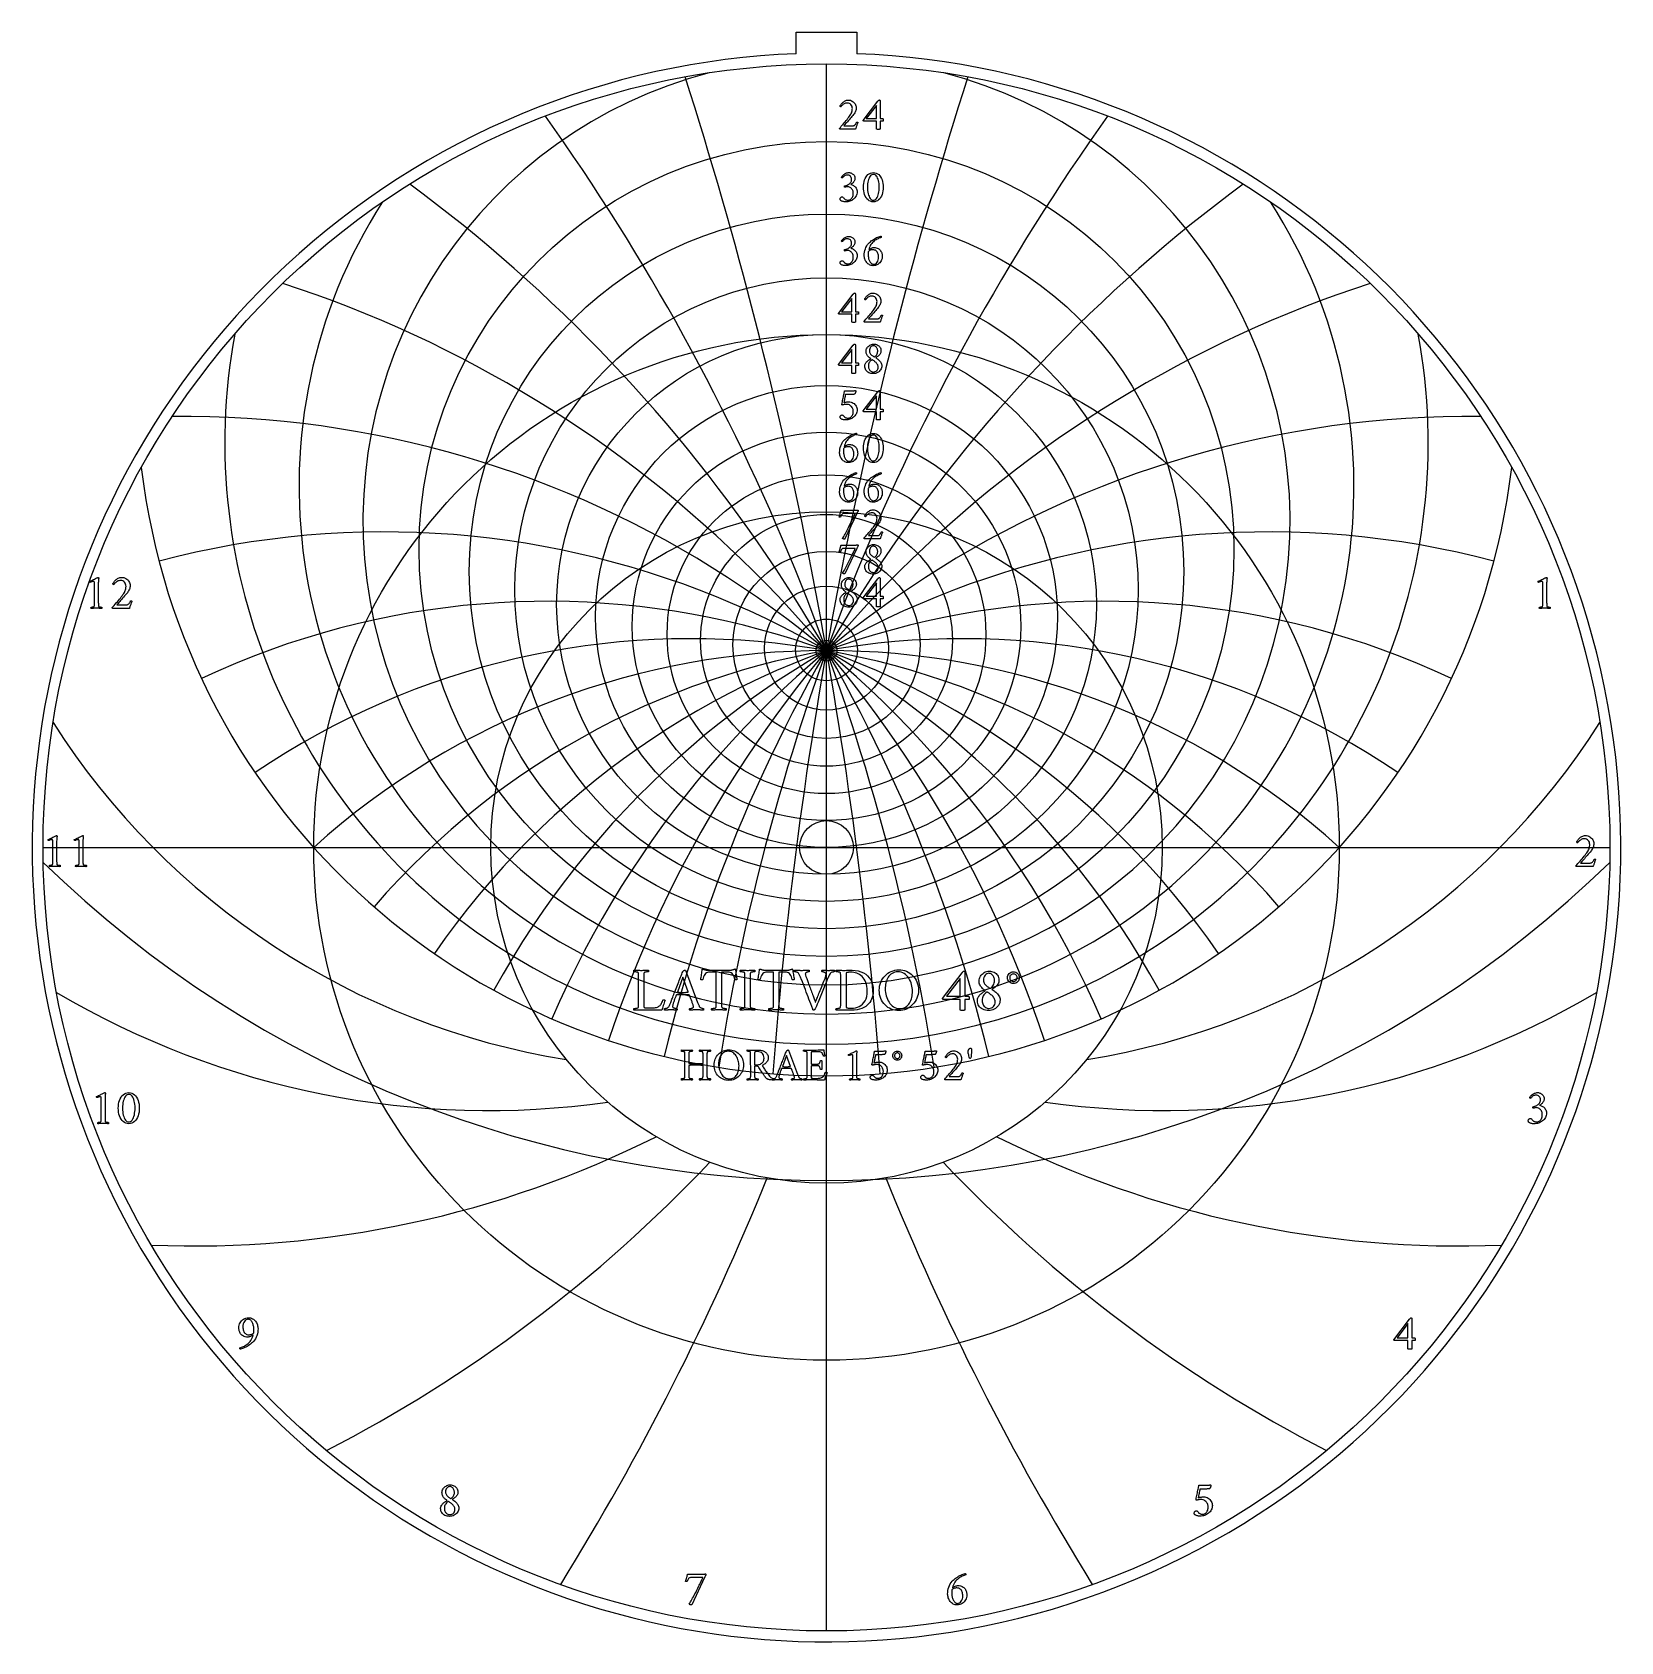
# Model space of a CAD drawing. Header units: millimetres. Extents: x -55 to 55, y -55 to 56.
import ezdxf

# ---------------------------------------------------------------- set-up
doc = ezdxf.new("R2010")
doc.units = ezdxf.units.MM
for name, color, linetype in [('CUT_INNER', 6, 'Continuous'), ('CUT_OUTER', 1, 'Continuous'), ('ENGRAVE', 7, 'Continuous'), ('ENGRAVE_FINE', 8, 'Continuous'), ('TEXT', 5, 'Continuous')]:
    doc.layers.add(name, color=color, linetype=linetype)

msp = doc.modelspace()

# ---------------------------------------------------------------- linework, layer by layer
at = {"layer": 'CUT_INNER'}
msp.add_circle((0, 0), 1.85, dxfattribs=at)
at = {"layer": 'CUT_OUTER'}
for points in [[(-2.1, 56.19), (2.1, 56.19), (2.1, 54.7095)], [(-2.1, 54.7095), (-2.1, 56.19)]]:
    msp.add_lwpolyline(points, dxfattribs=at)
for centre, radius, start, end in [((-0.0002, -0.0001), 54.7499, 132.890359, 87.801582), ((-0.0009, 0.0013), 54.7484, 92.19735, 132.890919)]:
    msp.add_arc(centre, radius, start, end, dxfattribs=at)
at = {"layer": 'ENGRAVE'}
for points in [[(0, -54), (0, 54)], [(-54, 0), (54, 0)], [(0, -54), (0, -23.1383)]]:
    msp.add_lwpolyline(points, dxfattribs=at)
for centre, radius in [((0, 0), 54), ((0, 20.5693), 28.0828), ((0, 19.0262), 24.6247), ((0, 17.7713), 21.4865), ((0, 0), 35.3478), ((0, 16.7477), 18.6002), ((0, 15.9137), 15.9137), ((0, 15.2383), 13.3858), ((0, 14.6985), 10.9832), ((0, 0), 23.1383), ((0, 14.2768), 8.6783), ((0, 13.9607), 6.4473), ((0, 13.741), 4.2696), ((0, 13.6115), 2.1263), ((0, 13.5688), 0.72)]:
    msp.add_circle(centre, radius, dxfattribs=at)
for centre, radius, start, end in [((0, 22.4797), 31.9512, 104.652903, 75.347097), ((0, 24.8695), 36.3547, 147.339419, 32.660581), ((0, 27.9026), 41.4714, 169.605342, 10.394658), ((0, 31.8273), 47.5652, 186.817711, 353.182289), ((0, -39.2577), 52.8265, 48, 132), ((0, -39.2577), 52.8265, 48, 132), ((-9.755, 36.4062), 51.6724, 212.551282, 260.88684), ((9.755, 36.4062), 51.6724, 279.11316, 327.448718), ((-23.3039, 40.3636), 58.4958, 239.415548, 278.083995), ((23.3039, 40.3636), 58.4958, 261.916005, 300.584452), ((-43.5768, 43.5768), 71.0447, 267.619017, 296.620352), ((43.5768, 43.5768), 71.0447, 243.379648, 272.380983), ((-79.5809, 45.946), 98.4562, 297.270124, 316.604347), ((79.5809, 45.946), 98.4562, 223.395653, 242.729876), ((-176.8905, 47.3977), 186.5108, 328.231954, 337.899065), ((176.8905, 47.3977), 186.5108, 202.100935, 211.768046)]:
    msp.add_arc(centre, radius, start, end, dxfattribs=at)
at = {"layer": 'ENGRAVE_FINE'}
for centre, radius, start, end in [((-299.594, -39.2577), 304.2157, 4.461368, 17.676322), ((-299.594, -39.2577), 304.2157, 4.461368, 17.676322), ((299.594, -39.2577), 304.2157, 162.323678, 175.538632), ((299.594, -39.2577), 304.2157, 162.323678, 175.538632), ((-145.1396, -39.2577), 154.4544, 8.977692, 35.48643), ((-145.1396, -39.2577), 154.4544, 8.977692, 35.48643), ((145.1396, -39.2577), 154.4544, 144.51357, 171.022308), ((145.1396, -39.2577), 154.4544, 144.51357, 171.022308), ((-91.4982, -39.2577), 105.653, 13.606314, 53.548789), ((-91.4982, -39.2577), 105.653, 13.606314, 53.548789), ((91.4982, -39.2577), 105.653, 126.451211, 166.393686), ((91.4982, -39.2577), 105.653, 126.451211, 166.393686), ((-62.9562, -39.2577), 82.1834, 18.409528, 71.93986), ((-62.9562, -39.2577), 82.1834, 18.409528, 71.93986), ((62.9562, -39.2577), 82.1834, 108.06014, 161.590472), ((62.9562, -39.2577), 82.1834, 108.06014, 161.590472), ((-44.3267, -39.2577), 68.9601, 23.457516, 90.642678), ((-44.3267, -39.2577), 68.9601, 23.457516, 90.642678), ((44.3267, -39.2577), 68.9601, 89.357322, 156.542484), ((44.3267, -39.2577), 68.9601, 89.357322, 156.542484), ((-30.4994, -39.2577), 60.9988, 28.831877, 104.724148), ((-30.4994, -39.2577), 60.9988, 28.831877, 104.724148), ((30.4994, -39.2577), 60.9988, 75.275852, 151.168123), ((30.4994, -39.2577), 60.9988, 75.275852, 151.168123), ((-19.2273, -39.2577), 56.2168, 34.629994, 115.099318), ((-19.2273, -39.2577), 56.2168, 34.629994, 115.099318), ((19.2273, -39.2577), 56.2168, 64.900682, 145.370006), ((19.2273, -39.2577), 56.2168, 64.900682, 145.370006), ((-9.3147, -39.2577), 53.6414, 40.970494, 124.098899), ((-9.3147, -39.2577), 53.6414, 40.970494, 124.098899), ((9.3147, -39.2577), 53.6414, 55.901101, 139.029506), ((9.3147, -39.2577), 53.6414, 55.901101, 139.029506), ((0, 54.4824), 77.4375, 225.796451, 314.203549)]:
    msp.add_arc(centre, radius, start, end, dxfattribs=at)
at = {"layer": 'TEXT'}
for points in [[(2.1684, 49.9764), (2.1523, 49.9367), (2.1357, 49.8945), (2.1187, 49.8497), (2.1014, 49.8023), (2.0842, 49.7545), (2.0678, 49.7085), (2.0523, 49.6643), (2.0375, 49.6219), (2.0243, 49.5838), (2.0135, 49.5524), (2.0051, 49.5279), (1.9992, 49.5101), (0.9197, 49.5101), (0.9149, 49.5138), (0.9098, 49.5185), (0.9045, 49.5242), (0.899, 49.5309), (0.8941, 49.5378), (0.8906, 49.544), (0.8885, 49.5497), (0.8878, 49.5548), (0.9537, 49.6291), (1.0203, 49.7049), (1.0878, 49.7824), (1.1561, 49.8614), (1.2239, 49.941), (1.2902, 50.0203), (1.3549, 50.0991), (1.4179, 50.1776), (1.478, 50.2542), (1.5337, 50.3277), (1.585, 50.3979), (1.6319, 50.465), (1.6755, 50.533), (1.7105, 50.5967), (1.737, 50.656), (1.7549, 50.7109), (1.7667, 50.7642), (1.7752, 50.8187), (1.7803, 50.8744), (1.782, 50.9312), (1.7759, 51.0079), (1.7576, 51.0781), (1.7272, 51.142), (1.6846, 51.1995), (1.6326, 51.247), (1.574, 51.2809), (1.5089, 51.3013), (1.4371, 51.3081), (1.3768, 51.3047), (1.3205, 51.2945), (1.2682, 51.2775), (1.2199, 51.2538), (1.1758, 51.226), (1.1361, 51.1971), (1.1008, 51.167), (1.0698, 51.1356), (1.0435, 51.1057), (1.0219, 51.0797), (1.0052, 51.0578), (0.9932, 51.0398), (0.9835, 51.0411), (0.9736, 51.045), (0.9636, 51.0515), (0.9533, 51.0606), (0.9442, 51.0703), (0.9377, 51.0785), (0.9338, 51.0854), (0.9325, 51.0909), (0.9394, 51.1078), (0.9505, 51.1296), (0.9657, 51.1565), (0.9852, 51.1883), (1.0089, 51.2231), (1.0367, 51.2586), (1.0687, 51.2949), (1.105, 51.332), (1.1448, 51.3682), (1.1876, 51.4015), (1.2334, 51.432), (1.2822, 51.4598), (1.334, 51.4828), (1.3888, 51.4993), (1.4466, 51.5092), (1.5074, 51.5125), (1.5807, 51.5078), (1.6507, 51.4937), (1.7172, 51.4703), (1.7804, 51.4374), (1.8387, 51.3972), (1.8906, 51.3516), (1.9361, 51.3006), (1.9752, 51.2442), (2.0066, 51.1841), (2.0291, 51.1221), (2.0426, 51.058), (2.0471, 50.9919), (2.0441, 50.9259), (2.0351, 50.8618), (2.0201, 50.7997), (1.9992, 50.7396), (1.973, 50.6815), (1.9425, 50.6255), (1.9075, 50.5714), (1.8682, 50.5193), (1.8124, 50.4511), (1.7537, 50.3808), (1.6919, 50.3082), (1.6271, 50.2335), (1.5617, 50.1588), (1.4982, 50.0865), (1.4364, 50.0167), (1.3764, 49.9492), (1.3203, 49.8863), (1.2702, 49.8299), (1.2261, 49.7801), (1.188, 49.7369), (1.8075, 49.7369), (1.8518, 49.7405), (1.8918, 49.7516), (1.9276, 49.7701), (1.9592, 49.7959), (1.9883, 49.8294), (2.0163, 49.8706), (2.0434, 49.9196), (2.0694, 49.9764), (2.074, 49.9848), (2.0814, 49.9907), (2.0916, 49.9943), (2.1045, 49.9955), (2.1101, 49.9951), (2.1173, 49.9939), (2.1261, 49.9919), (2.1365, 49.9891), (2.1469, 49.986), (2.1556, 49.9828), (2.1628, 49.9796), (2.1684, 49.9764)], [(3.6406, 51.5189), (3.6525, 51.5177), (3.6626, 51.5141), (3.6709, 51.5081), (3.6774, 51.4997), (3.6823, 51.4901), (3.6858, 51.4805), (3.6878, 51.471), (3.6885, 51.4614), (3.6885, 50.2319), (3.8738, 50.2319), (3.8816, 50.2295), (3.8889, 50.2223), (3.8959, 50.2103), (3.9025, 50.1935), (3.9081, 50.1736), (3.9121, 50.152), (3.9145, 50.1289), (3.9153, 50.1041), (3.9147, 50.0877), (3.9129, 50.0738), (3.9099, 50.0622), (3.9057, 50.053), (3.6885, 50.053), (3.6885, 49.5069), (3.6873, 49.5064), (3.6834, 49.5049), (3.6769, 49.5024), (3.6678, 49.4989), (3.6529, 49.4954), (3.6291, 49.4929), (3.5962, 49.4914), (3.5544, 49.491), (3.5055, 49.4925), (3.4706, 49.4973), (3.4496, 49.5053), (3.4426, 49.5165), (3.4426, 50.053), (2.5644, 50.053), (2.5569, 50.0583), (2.5504, 50.0646), (2.545, 50.0719), (2.5405, 50.0802), (2.537, 50.0886), (2.5345, 50.0965), (2.533, 50.1038), (2.5325, 50.1105), (3.548, 51.439), (3.5568, 51.4493), (3.5672, 51.461), (3.5792, 51.474), (3.5927, 51.4885), (3.6065, 51.5018), (3.6191, 51.5113), (3.6305, 51.517), (3.6406, 51.5189)], [(3.4426, 51.1452), (2.7433, 50.2319), (3.4426, 50.2319)], [(1.5553, 46.5113), (1.5962, 46.5084), (1.6391, 46.4997), (1.684, 46.4852), (1.7309, 46.465), (1.7771, 46.4391), (1.8199, 46.4079), (1.8593, 46.3713), (1.8954, 46.3293), (1.9254, 46.2822), (1.9469, 46.2303), (1.9597, 46.1736), (1.964, 46.1121), (1.9609, 46.0636), (1.9517, 46.0171), (1.9362, 45.9726), (1.9145, 45.9301), (1.8886, 45.8899), (1.8602, 45.8526), (1.8295, 45.8181), (1.7964, 45.7864), (1.7629, 45.7576), (1.7313, 45.7321), (1.7015, 45.7097), (1.6734, 45.6905), (1.7189, 45.6812), (1.766, 45.6658), (1.8147, 45.6444), (1.865, 45.6171), (1.9142, 45.5839), (1.9596, 45.5448), (2.0013, 45.5), (2.0391, 45.4494), (2.0705, 45.393), (2.093, 45.3309), (2.1064, 45.2629), (2.1109, 45.1892), (2.1066, 45.1112), (2.0938, 45.0371), (2.0723, 44.9667), (2.0423, 44.9001), (2.0051, 44.8379), (1.9624, 44.7804), (1.9141, 44.7277), (1.8602, 44.6798), (1.8019, 44.637), (1.7401, 44.5995), (1.6749, 44.5675), (1.6064, 44.5409), (1.5357, 44.5199), (1.4642, 44.5049), (1.392, 44.496), (1.3189, 44.493), (1.2867, 44.4941), (1.2507, 44.4974), (1.2109, 44.5028), (1.1672, 44.5105), (1.1228, 44.5206), (1.0806, 44.5333), (1.0406, 44.5486), (1.0028, 44.5664), (0.9956, 44.5728), (0.9868, 44.5824), (0.9764, 44.5952), (0.9645, 44.6111), (0.9533, 44.6289), (0.9453, 44.6471), (0.9405, 44.6656), (0.9389, 44.6846), (0.9414, 44.7165), (0.9489, 44.7453), (0.9614, 44.7708), (0.9788, 44.7932), (0.9995, 44.8113), (1.0215, 44.8243), (1.045, 44.8321), (1.0698, 44.8347), (1.1001, 44.8316), (1.1269, 44.8223), (1.1504, 44.8068), (1.1704, 44.7852), (1.1889, 44.7611), (1.2076, 44.7385), (1.2264, 44.7172), (1.2455, 44.6974), (1.2689, 44.6767), (1.2946, 44.6594), (1.3224, 44.6456), (1.3525, 44.6351), (1.3835, 44.6274), (1.4143, 44.6219), (1.445, 44.6186), (1.4754, 44.6175), (1.517, 44.6204), (1.5589, 44.6291), (1.6009, 44.6436), (1.6431, 44.6638), (1.6837, 44.6908), (1.7209, 44.7253), (1.7548, 44.7674), (1.7852, 44.8171), (1.8103, 44.8751), (1.8283, 44.9421), (1.8391, 45.018), (1.8427, 45.1029), (1.8391, 45.1649), (1.8283, 45.2231), (1.8103, 45.2775), (1.7852, 45.3281), (1.7544, 45.3743), (1.7193, 45.4155), (1.6801, 45.4517), (1.6367, 45.483), (1.5905, 45.5081), (1.5429, 45.5261), (1.4939, 45.5369), (1.4435, 45.5404), (1.4178, 45.5395), (1.392, 45.5365), (1.3659, 45.5315), (1.3397, 45.5245), (1.3148, 45.5171), (1.293, 45.5109), (1.2741, 45.5059), (1.2583, 45.5021), (1.2499, 45.5155), (1.2439, 45.5301), (1.2403, 45.5458), (1.2391, 45.5628), (1.2395, 45.5732), (1.2407, 45.582), (1.2427, 45.5892), (1.2455, 45.5947), (1.307, 45.6109), (1.3668, 45.6307), (1.4251, 45.654), (1.4818, 45.681), (1.535, 45.7118), (1.5828, 45.7468), (1.6252, 45.7861), (1.6622, 45.8295), (1.6923, 45.8777), (1.7137, 45.9313), (1.7266, 45.9902), (1.7309, 46.0546), (1.7255, 46.1143), (1.7093, 46.1688), (1.6824, 46.2181), (1.6447, 46.2622), (1.5986, 46.2985), (1.5465, 46.3245), (1.4884, 46.34), (1.4243, 46.3452), (1.3764, 46.3423), (1.3317, 46.3336), (1.2902, 46.3192), (1.2519, 46.2989), (1.217, 46.2756), (1.186, 46.2518), (1.1588, 46.2277), (1.1353, 46.2031), (1.1154, 46.1807), (1.099, 46.1628), (1.0859, 46.1495), (1.0762, 46.1408), (1.0698, 46.1422), (1.0635, 46.1464), (1.0571, 46.1534), (1.0507, 46.1632), (1.0451, 46.1744), (1.0411, 46.1855), (1.0387, 46.1967), (1.0379, 46.2079), (1.0636, 46.2443), (1.0926, 46.2802), (1.125, 46.3154), (1.1609, 46.35), (1.1999, 46.3829), (1.2419, 46.4131), (1.2869, 46.4404), (1.3349, 46.465), (1.3858, 46.4852), (1.4395, 46.4997), (1.496, 46.5084), (1.5553, 46.5113)], [(3.2255, 46.5081), (3.3314, 46.4995), (3.4287, 46.4738), (3.5174, 46.4308), (3.5975, 46.3708), (3.6688, 46.2964), (3.7309, 46.2107), (3.7838, 46.1136), (3.8275, 46.0051), (3.8617, 45.8882), (3.8861, 45.766), (3.9008, 45.6384), (3.9057, 45.5053), (3.9007, 45.3723), (3.8857, 45.2446), (3.8608, 45.1224), (3.8259, 45.0055), (3.7815, 44.8969), (3.7281, 44.7995), (3.6657, 44.7133), (3.5943, 44.6383), (3.5144, 44.5775), (3.4263, 44.5341), (3.33, 44.508), (3.2255, 44.4994), (3.1237, 44.508), (3.0291, 44.5341), (2.9417, 44.5775), (2.8614, 44.6383), (2.7893, 44.7133), (2.7261, 44.7995), (2.6719, 44.8969), (2.6267, 45.0055), (2.5911, 45.1224), (2.5656, 45.2446), (2.5503, 45.3723), (2.5453, 45.5053), (2.5502, 45.6384), (2.5652, 45.766), (2.5902, 45.8882), (2.6251, 46.0051), (2.6696, 46.1136), (2.7233, 46.2107), (2.7862, 46.2964), (2.8582, 46.3708), (2.9387, 46.4308), (3.0267, 46.4738), (3.1223, 46.4995), (3.2255, 46.5081)], [(3.2415, 46.3931), (3.1783, 46.3856), (3.1197, 46.3632), (3.0657, 46.3258), (3.0163, 46.2734), (2.9719, 46.2084), (2.9329, 46.1333), (2.8992, 46.0479), (2.871, 45.9524), (2.8486, 45.849), (2.8327, 45.74), (2.8231, 45.6255), (2.8199, 45.5053), (2.8231, 45.3865), (2.8327, 45.2726), (2.8486, 45.1637), (2.871, 45.0598), (2.8988, 44.9635), (2.9313, 44.8774), (2.9683, 44.8014), (3.0099, 44.7357), (3.0555, 44.6826), (3.1045, 44.6447), (3.1569, 44.6219), (3.2127, 44.6143), (3.28, 44.6221), (3.3412, 44.6455), (3.3965, 44.6844), (3.4458, 44.7389), (3.4893, 44.8063), (3.5269, 44.8842), (3.5587, 44.9724), (3.5848, 45.071), (3.605, 45.177), (3.6195, 45.2874), (3.6282, 45.4021), (3.6311, 45.5213), (3.628, 45.6411), (3.6187, 45.7548), (3.6032, 45.8623), (3.5816, 45.9636), (3.5544, 46.0568), (3.5225, 46.14), (3.4858, 46.2133), (3.4442, 46.2766), (3.3986, 46.3276), (3.3496, 46.364), (3.2972, 46.3858), (3.2415, 46.3931)], [(1.5553, 42.1181), (1.5962, 42.1152), (1.6391, 42.1065), (1.684, 42.092), (1.7309, 42.0718), (1.7771, 42.0459), (1.8199, 42.0147), (1.8593, 41.9781), (1.8954, 41.9361), (1.9254, 41.889), (1.9469, 41.8371), (1.9597, 41.7804), (1.964, 41.7189), (1.9609, 41.6704), (1.9517, 41.6239), (1.9362, 41.5794), (1.9145, 41.5369), (1.8886, 41.4968), (1.8602, 41.4594), (1.8295, 41.4249), (1.7964, 41.3932), (1.7629, 41.3644), (1.7313, 41.3389), (1.7015, 41.3165), (1.6734, 41.2974), (1.7189, 41.288), (1.766, 41.2726), (1.8147, 41.2512), (1.865, 41.2239), (1.9142, 41.1907), (1.9596, 41.1516), (2.0013, 41.1068), (2.0391, 41.0562), (2.0705, 40.9999), (2.093, 40.9377), (2.1064, 40.8697), (2.1109, 40.796), (2.1066, 40.718), (2.0938, 40.6439), (2.0723, 40.5735), (2.0423, 40.5069), (2.0051, 40.4447), (1.9624, 40.3872), (1.9141, 40.3345), (1.8602, 40.2866), (1.8019, 40.2438), (1.7401, 40.2064), (1.6749, 40.1743), (1.6064, 40.1477), (1.5357, 40.1267), (1.4642, 40.1117), (1.392, 40.1028), (1.3189, 40.0998), (1.2867, 40.1009), (1.2507, 40.1042), (1.2109, 40.1097), (1.1672, 40.1173), (1.1228, 40.1274), (1.0806, 40.1401), (1.0406, 40.1554), (1.0028, 40.1732), (0.9956, 40.1796), (0.9868, 40.1892), (0.9764, 40.202), (0.9645, 40.2179), (0.9533, 40.2357), (0.9453, 40.2539), (0.9405, 40.2724), (0.9389, 40.2914), (0.9414, 40.3233), (0.9489, 40.3521), (0.9614, 40.3776), (0.9788, 40.4), (0.9995, 40.4181), (1.0215, 40.4311), (1.045, 40.4389), (1.0698, 40.4415), (1.1001, 40.4384), (1.1269, 40.4291), (1.1504, 40.4136), (1.1704, 40.392), (1.1889, 40.3679), (1.2076, 40.3453), (1.2264, 40.324), (1.2455, 40.3042), (1.2689, 40.2835), (1.2946, 40.2662), (1.3224, 40.2524), (1.3525, 40.2419), (1.3835, 40.2342), (1.4143, 40.2287), (1.445, 40.2254), (1.4754, 40.2243), (1.517, 40.2272), (1.5589, 40.2359), (1.6009, 40.2504), (1.6431, 40.2706), (1.6837, 40.2976), (1.7209, 40.3321), (1.7548, 40.3742), (1.7852, 40.4239), (1.8103, 40.4819), (1.8283, 40.5489), (1.8391, 40.6248), (1.8427, 40.7097), (1.8391, 40.7717), (1.8283, 40.8299), (1.8103, 40.8843), (1.7852, 40.9349), (1.7544, 40.9811), (1.7193, 41.0223), (1.6801, 41.0585), (1.6367, 41.0898), (1.5905, 41.1149), (1.5429, 41.1329), (1.4939, 41.1437), (1.4435, 41.1473), (1.4178, 41.1463), (1.392, 41.1433), (1.3659, 41.1383), (1.3397, 41.1313), (1.3148, 41.1239), (1.293, 41.1177), (1.2741, 41.1127), (1.2583, 41.1089), (1.2499, 41.1223), (1.2439, 41.1369), (1.2403, 41.1526), (1.2391, 41.1696), (1.2395, 41.18), (1.2407, 41.1888), (1.2427, 41.196), (1.2455, 41.2015), (1.307, 41.2177), (1.3668, 41.2375), (1.4251, 41.2608), (1.4818, 41.2878), (1.535, 41.3186), (1.5828, 41.3536), (1.6252, 41.3929), (1.6622, 41.4363), (1.6923, 41.4845), (1.7137, 41.5381), (1.7266, 41.597), (1.7309, 41.6614), (1.7255, 41.7211), (1.7093, 41.7756), (1.6824, 41.8249), (1.6447, 41.869), (1.5986, 41.9053), (1.5465, 41.9313), (1.4884, 41.9468), (1.4243, 41.952), (1.3764, 41.9491), (1.3317, 41.9405), (1.2902, 41.926), (1.2519, 41.9057), (1.217, 41.8824), (1.186, 41.8586), (1.1588, 41.8345), (1.1353, 41.8099), (1.1154, 41.7875), (1.099, 41.7696), (1.0859, 41.7563), (1.0762, 41.7476), (1.0698, 41.749), (1.0635, 41.7532), (1.0571, 41.7602), (1.0507, 41.77), (1.0451, 41.7812), (1.0411, 41.7924), (1.0387, 41.8035), (1.0379, 41.8147), (1.0636, 41.8511), (1.0926, 41.887), (1.125, 41.9222), (1.1609, 41.9568), (1.1999, 41.9898), (1.2419, 42.0199), (1.2869, 42.0472), (1.3349, 42.0718), (1.3858, 42.092), (1.4395, 42.1065), (1.496, 42.1152), (1.5553, 42.1181)], [(3.2766, 41.3484), (3.3547, 41.3447), (3.4263, 41.3333), (3.4912, 41.3143), (3.5496, 41.2878), (3.6019, 41.2553), (3.6486, 41.2187), (3.6897, 41.1779), (3.7253, 41.1329), (3.7557, 41.0852), (3.7816, 41.0363), (3.8028, 40.9862), (3.8195, 40.9349), (3.8321, 40.8843), (3.841, 40.8363), (3.8464, 40.7909), (3.8482, 40.7481), (3.8429, 40.6633), (3.8271, 40.5816), (3.8006, 40.5029), (3.7636, 40.4271), (3.7177, 40.3565), (3.6646, 40.293), (3.6043, 40.2367), (3.5369, 40.1876), (3.4635, 40.1478), (3.3856, 40.1193), (3.303, 40.1023), (3.2159, 40.0966), (3.1473, 40.1005), (3.0822, 40.1121), (3.0204, 40.1316), (2.962, 40.1589), (2.9074, 40.1925), (2.857, 40.2311), (2.8108, 40.2747), (2.7688, 40.3233), (2.7312, 40.3759), (2.6981, 40.4315), (2.6697, 40.4901), (2.6459, 40.5517), (2.627, 40.6146), (2.6135, 40.6774), (2.6054, 40.74), (2.6027, 40.8024), (2.6075, 40.9205), (2.6219, 41.0355), (2.6459, 41.1473), (2.6794, 41.2558), (2.7221, 41.3594), (2.7736, 41.4562), (2.8339, 41.5463), (2.9029, 41.6295), (2.9609, 41.689), (3.0231, 41.746), (3.0895, 41.8007), (3.16, 41.853), (3.2331, 41.9023), (3.3069, 41.948), (3.3816, 41.9902), (3.457, 42.0287), (3.5316, 42.0628), (3.6035, 42.0917), (3.6729, 42.1155), (3.7396, 42.1341), (3.7498, 42.1318), (3.758, 42.1249), (3.7642, 42.1134), (3.7684, 42.0973), (3.7712, 42.0803), (3.7732, 42.0658), (3.7744, 42.0539), (3.7748, 42.0446), (3.7236, 42.0271), (3.669, 42.0063), (3.611, 41.9824), (3.5496, 41.9552), (3.4865, 41.9241), (3.4231, 41.8882), (3.3595, 41.8474), (3.2957, 41.8019), (3.2335, 41.7509), (3.1744, 41.6938), (3.1185, 41.6304), (3.0658, 41.5608), (3.0177, 41.4843), (2.9756, 41.3999), (2.9395, 41.3078), (2.9093, 41.2079), (2.952, 41.2396), (2.9971, 41.2674), (3.0446, 41.2915), (3.0945, 41.3117), (3.1442, 41.3278), (3.1912, 41.3393), (3.2353, 41.3462), (3.2766, 41.3484)], [(2.8838, 41.0706), (2.8808, 41.0449), (2.8782, 41.0187), (2.876, 40.9922), (2.8742, 40.9652), (2.8728, 40.9381), (2.8718, 40.9109), (2.8712, 40.8838), (2.871, 40.8566), (2.8724, 40.8034), (2.8766, 40.7489), (2.8836, 40.6932), (2.8934, 40.6363), (2.906, 40.5798), (2.9217, 40.5253), (2.9404, 40.4728), (2.962, 40.4223), (2.9867, 40.3751), (3.0143, 40.3325), (3.0449, 40.2945), (3.0786, 40.261), (3.1151, 40.2338), (3.1544, 40.2143), (3.1965, 40.2027), (3.2415, 40.1988), (3.3131, 40.2076), (3.378, 40.2339), (3.4361, 40.2778), (3.4874, 40.3393), (3.5293, 40.4139), (3.5592, 40.4974), (3.5772, 40.5896), (3.5832, 40.6906), (3.5807, 40.7564), (3.5732, 40.8199), (3.5607, 40.881), (3.5432, 40.9397), (3.5204, 40.9944), (3.4917, 41.0435), (3.4573, 41.087), (3.4171, 41.1249), (3.3706, 41.1556), (3.3173, 41.1776), (3.2572, 41.1908), (3.1904, 41.1952), (3.1559, 41.1939), (3.1197, 41.19), (3.0817, 41.1835), (3.0419, 41.1744), (3.0014, 41.1601), (2.9616, 41.1381), (2.9224, 41.1082), (2.8838, 41.0706)], [(1.9417, 38.2146), (1.9536, 38.2134), (1.9636, 38.2098), (1.9719, 38.2038), (1.9784, 38.1954), (1.9833, 38.1858), (1.9868, 38.1762), (1.9889, 38.1667), (1.9896, 38.1571), (1.9896, 36.9276), (2.1748, 36.9276), (2.1826, 36.9252), (2.19, 36.918), (2.197, 36.906), (2.2035, 36.8892), (2.2091, 36.8693), (2.2131, 36.8477), (2.2155, 36.8246), (2.2163, 36.7998), (2.2157, 36.7835), (2.2139, 36.7695), (2.2109, 36.7579), (2.2067, 36.7487), (1.9896, 36.7487), (1.9896, 36.2026), (1.9883, 36.2021), (1.9844, 36.2006), (1.9779, 36.1981), (1.9688, 36.1947), (1.954, 36.1912), (1.9301, 36.1887), (1.8973, 36.1872), (1.8555, 36.1867), (1.8066, 36.1883), (1.7716, 36.1931), (1.7507, 36.201), (1.7437, 36.2122), (1.7437, 36.7487), (0.8655, 36.7487), (0.858, 36.754), (0.8515, 36.7603), (0.846, 36.7676), (0.8415, 36.7759), (0.838, 36.7844), (0.8355, 36.7922), (0.834, 36.7995), (0.8335, 36.8062), (1.8491, 38.1347), (1.8578, 38.145), (1.8682, 38.1567), (1.8802, 38.1698), (1.8938, 38.1842), (1.9075, 38.1975), (1.9201, 38.207), (1.9315, 38.2127), (1.9417, 38.2146)], [(1.7437, 37.8409), (1.0443, 36.9276), (1.7437, 36.9276)], [(3.8674, 36.6721), (3.8512, 36.6325), (3.8347, 36.5903), (3.8177, 36.5454), (3.8003, 36.498), (3.7832, 36.4502), (3.7668, 36.4042), (3.7512, 36.36), (3.7365, 36.3176), (3.7233, 36.2795), (3.7125, 36.2481), (3.7041, 36.2236), (3.6981, 36.2058), (2.6187, 36.2058), (2.6138, 36.2095), (2.6087, 36.2142), (2.6034, 36.2199), (2.598, 36.2266), (2.5931, 36.2335), (2.5896, 36.2398), (2.5875, 36.2454), (2.5868, 36.2505), (2.6526, 36.3248), (2.7193, 36.4006), (2.7868, 36.4781), (2.855, 36.5571), (2.9229, 36.6368), (2.9892, 36.716), (3.0538, 36.7948), (3.1169, 36.8733), (3.177, 36.9499), (3.2327, 37.0234), (3.284, 37.0936), (3.3309, 37.1607), (3.3745, 37.2288), (3.4095, 37.2924), (3.436, 37.3517), (3.4538, 37.4066), (3.4657, 37.4599), (3.4742, 37.5144), (3.4793, 37.5701), (3.481, 37.627), (3.4749, 37.7036), (3.4566, 37.7739), (3.4262, 37.8377), (3.3836, 37.8952), (3.3316, 37.9427), (3.273, 37.9767), (3.2078, 37.997), (3.1361, 38.0038), (3.0758, 38.0004), (3.0195, 37.9902), (2.9672, 37.9733), (2.9189, 37.9495), (2.8748, 37.9218), (2.8351, 37.8928), (2.7997, 37.8627), (2.7688, 37.8313), (2.7425, 37.8014), (2.7209, 37.7755), (2.7041, 37.7535), (2.6922, 37.7355), (2.6825, 37.7368), (2.6726, 37.7407), (2.6625, 37.7472), (2.6522, 37.7563), (2.6432, 37.766), (2.6367, 37.7743), (2.6328, 37.7811), (2.6315, 37.7866), (2.6384, 37.8035), (2.6494, 37.8254), (2.6647, 37.8522), (2.6842, 37.884), (2.7078, 37.9188), (2.7357, 37.9543), (2.7677, 37.9906), (2.8039, 38.0277), (2.8438, 38.0639), (2.8866, 38.0972), (2.9324, 38.1277), (2.9812, 38.1555), (3.033, 38.1785), (3.0878, 38.195), (3.1455, 38.2049), (3.2063, 38.2082), (3.2797, 38.2035), (3.3496, 38.1894), (3.4162, 38.166), (3.4794, 38.1331), (3.5377, 38.0929), (3.5895, 38.0473), (3.6351, 37.9963), (3.6742, 37.9399), (3.7056, 37.8798), (3.7281, 37.8178), (3.7415, 37.7537), (3.746, 37.6876), (3.743, 37.6216), (3.7341, 37.5575), (3.7191, 37.4954), (3.6981, 37.4353), (3.672, 37.3773), (3.6414, 37.3212), (3.6065, 37.2671), (3.5672, 37.215), (3.5114, 37.1468), (3.4526, 37.0765), (3.3908, 37.0039), (3.3261, 36.9292), (3.2607, 36.8545), (3.1971, 36.7823), (3.1354, 36.7124), (3.0754, 36.6449), (3.0193, 36.582), (2.9692, 36.5256), (2.9251, 36.4758), (2.887, 36.4326), (3.5065, 36.4326), (3.5507, 36.4363), (3.5907, 36.4473), (3.6266, 36.4658), (3.6582, 36.4917), (3.6873, 36.5251), (3.7153, 36.5663), (3.7423, 36.6153), (3.7684, 36.6721), (3.773, 36.6805), (3.7804, 36.6865), (3.7905, 36.69), (3.8035, 36.6912), (3.8091, 36.6908), (3.8163, 36.6897), (3.8251, 36.6877), (3.8355, 36.6849), (3.8458, 36.6817), (3.8546, 36.6785), (3.8618, 36.6753), (3.8674, 36.6721)], [(1.9417, 34.6941), (1.9536, 34.6929), (1.9636, 34.6893), (1.9719, 34.6833), (1.9784, 34.6749), (1.9833, 34.6653), (1.9868, 34.6557), (1.9889, 34.6462), (1.9896, 34.6366), (1.9896, 33.4071), (2.1748, 33.4071), (2.1826, 33.4047), (2.19, 33.3975), (2.197, 33.3855), (2.2035, 33.3687), (2.2091, 33.3488), (2.2131, 33.3272), (2.2155, 33.3041), (2.2163, 33.2793), (2.2157, 33.263), (2.2139, 33.249), (2.2109, 33.2374), (2.2067, 33.2282), (1.9896, 33.2282), (1.9896, 32.6821), (1.9883, 32.6816), (1.9844, 32.6801), (1.9779, 32.6776), (1.9688, 32.6741), (1.954, 32.6707), (1.9301, 32.6682), (1.8973, 32.6667), (1.8555, 32.6662), (1.8066, 32.6678), (1.7716, 32.6726), (1.7507, 32.6805), (1.7437, 32.6917), (1.7437, 33.2282), (0.8655, 33.2282), (0.858, 33.2335), (0.8515, 33.2398), (0.846, 33.2471), (0.8415, 33.2554), (0.838, 33.2639), (0.8355, 33.2717), (0.834, 33.279), (0.8335, 33.2857), (1.8491, 34.6142), (1.8578, 34.6245), (1.8682, 34.6362), (1.8802, 34.6493), (1.8938, 34.6637), (1.9075, 34.677), (1.9201, 34.6865), (1.9315, 34.6922), (1.9417, 34.6941)], [(3.2415, 34.6909), (3.3102, 34.6875), (3.376, 34.6773), (3.4388, 34.6603), (3.4985, 34.6366), (3.5539, 34.6064), (3.6035, 34.5703), (3.6473, 34.5282), (3.6854, 34.4801), (3.7161, 34.4262), (3.738, 34.3667), (3.7512, 34.3017), (3.7556, 34.231), (3.752, 34.1723), (3.7412, 34.1176), (3.7233, 34.0669), (3.6981, 34.0202), (3.6679, 33.9771), (3.6347, 33.9372), (3.5984, 33.9005), (3.5592, 33.8669), (3.519, 33.8362), (3.4798, 33.8079), (3.4415, 33.7819), (3.4043, 33.7584), (3.3959, 33.7548), (3.3931, 33.7504), (3.3959, 33.7452), (3.4043, 33.7392), (3.4521, 33.7117), (3.4997, 33.6801), (3.5471, 33.6446), (3.5943, 33.6051), (3.6394, 33.5624), (3.6806, 33.5172), (3.7177, 33.4697), (3.7508, 33.4198), (3.7781, 33.3681), (3.7975, 33.3153), (3.8092, 33.2612), (3.8131, 33.2059), (3.8079, 33.1296), (3.7923, 33.0574), (3.7664, 32.9891), (3.7301, 32.9248), (3.6853, 32.8659), (3.6339, 32.8135), (3.5759, 32.7677), (3.5113, 32.7284), (3.4421, 32.697), (3.3704, 32.6745), (3.296, 32.6611), (3.2191, 32.6566), (3.1368, 32.6606), (3.059, 32.6726), (2.9859, 32.6925), (2.9173, 32.7205), (2.8547, 32.7556), (2.7995, 32.7971), (2.7517, 32.845), (2.7113, 32.8993), (2.6792, 32.959), (2.6562, 33.023), (2.6425, 33.0915), (2.6379, 33.1644), (2.6407, 33.2143), (2.649, 33.2618), (2.663, 33.3069), (2.6826, 33.3496), (2.7063, 33.3899), (2.7329, 33.4278), (2.7622, 33.4634), (2.7944, 33.4965), (2.828, 33.5272), (2.8618, 33.5556), (2.8958, 33.5815), (2.9301, 33.6051), (2.9629, 33.6264), (2.9928, 33.6458), (3.0196, 33.6632), (3.0435, 33.6785), (3.0482, 33.6831), (3.0498, 33.6873), (3.0482, 33.6911), (3.0435, 33.6945), (3.0108, 33.7157), (2.9768, 33.7412), (2.9414, 33.7708), (2.9045, 33.8047), (2.8684, 33.8421), (2.8351, 33.8825), (2.8045, 33.9259), (2.7768, 33.9723), (2.7537, 34.0214), (2.7373, 34.0729), (2.7274, 34.1268), (2.7241, 34.1831), (2.7286, 34.249), (2.7421, 34.3124), (2.7645, 34.3735), (2.796, 34.4322), (2.8348, 34.487), (2.8794, 34.5364), (2.9298, 34.5804), (2.986, 34.619), (3.0462, 34.6505), (3.1089, 34.6729), (3.174, 34.6864), (3.2415, 34.6909)], [(3.2255, 34.5823), (3.1717, 34.5759), (3.1221, 34.5567), (3.0767, 34.5248), (3.0355, 34.4801), (3.0012, 34.4266), (2.9768, 34.3683), (2.9621, 34.3053), (2.9572, 34.2374), (2.9607, 34.1806), (2.9712, 34.1284), (2.9887, 34.0808), (3.0131, 34.0378), (3.0424, 33.999), (3.0742, 33.9639), (3.1086, 33.9327), (3.1456, 33.9053), (3.1828, 33.8807), (3.2175, 33.8582), (3.2498, 33.8376), (3.2798, 33.819), (3.2834, 33.8176), (3.2878, 33.8166), (3.2929, 33.816), (3.2989, 33.8158), (3.3003, 33.8158), (3.3013, 33.8158), (3.3019, 33.8158), (3.3021, 33.8158), (3.3067, 33.816), (3.3109, 33.8166), (3.3147, 33.8176), (3.3181, 33.819), (3.3636, 33.853), (3.4043, 33.8909), (3.4402, 33.9328), (3.4714, 33.9787), (3.4965, 34.0286), (3.5145, 34.0825), (3.5253, 34.1404), (3.5289, 34.2023), (3.5266, 34.2482), (3.5197, 34.2933), (3.5082, 34.3376), (3.4921, 34.3811), (3.4719, 34.4224), (3.4478, 34.4601), (3.42, 34.4943), (3.3884, 34.5248), (3.353, 34.55), (3.3141, 34.5679), (3.2716, 34.5787), (3.2255, 34.5823)], [(1.7437, 34.3204), (1.0443, 33.4071), (1.7437, 33.4071)], [(3.2255, 32.7684), (3.2982, 32.7743), (3.3632, 32.7923), (3.4204, 32.8223), (3.4698, 32.8642), (3.5096, 32.9159), (3.5381, 32.9751), (3.5551, 33.042), (3.5608, 33.1165), (3.5574, 33.1637), (3.5472, 33.2095), (3.5303, 33.2539), (3.5065, 33.2969), (3.4782, 33.338), (3.4474, 33.3767), (3.4143, 33.4131), (3.3788, 33.447), (3.3426, 33.4782), (3.3077, 33.5065), (3.274, 33.5317), (3.2415, 33.554), (3.2125, 33.5727), (3.1896, 33.5875), (3.1726, 33.5983), (3.1616, 33.6051), (3.1556, 33.6079), (3.1504, 33.6099), (3.146, 33.6111), (3.1425, 33.6115), (3.1381, 33.6113), (3.1345, 33.6107), (3.1317, 33.6097), (3.1297, 33.6083), (3.0701, 33.5669), (3.0191, 33.5228), (2.9767, 33.4759), (2.9429, 33.4262), (2.917, 33.3721), (2.8985, 33.3121), (2.8875, 33.246), (2.8838, 33.1739), (2.887, 33.1124), (2.8965, 33.0554), (2.9125, 33.003), (2.9349, 32.9552), (2.9621, 32.9124), (2.9928, 32.8749), (3.0268, 32.8429), (3.0642, 32.8163), (3.1036, 32.7953), (3.1436, 32.7803), (3.1843, 32.7714), (3.2255, 32.7684)], [(1.5265, 30.7148), (1.6156, 30.7096), (1.6978, 30.6941), (1.7729, 30.6681), (1.8411, 30.6318), (1.9021, 30.5876), (1.9556, 30.538), (2.0019, 30.483), (2.0407, 30.4226), (2.0714, 30.359), (2.0934, 30.2945), (2.1065, 30.2289), (2.1109, 30.1623), (2.1066, 30.0844), (2.0938, 30.0102), (2.0723, 29.9399), (2.0423, 29.8733), (2.0051, 29.811), (1.9624, 29.7536), (1.9141, 29.7009), (1.8602, 29.653), (1.8019, 29.6101), (1.7401, 29.5727), (1.6749, 29.5407), (1.6064, 29.514), (1.5357, 29.4931), (1.4642, 29.4781), (1.392, 29.4691), (1.3189, 29.4661), (1.2867, 29.4672), (1.2507, 29.4705), (1.2109, 29.476), (1.1672, 29.4837), (1.1228, 29.4938), (1.0806, 29.5065), (1.0406, 29.5217), (1.0028, 29.5396), (0.9956, 29.546), (0.9868, 29.5556), (0.9764, 29.5683), (0.9645, 29.5843), (0.9533, 29.6021), (0.9453, 29.6202), (0.9405, 29.6388), (0.9389, 29.6578), (0.9414, 29.6897), (0.9489, 29.7184), (0.9614, 29.744), (0.9788, 29.7663), (0.9995, 29.7845), (1.0215, 29.7975), (1.045, 29.8053), (1.0698, 29.8078), (1.1001, 29.8048), (1.1269, 29.7955), (1.1504, 29.78), (1.1704, 29.7583), (1.1889, 29.7343), (1.2076, 29.7116), (1.2264, 29.6904), (1.2455, 29.6705), (1.2689, 29.6499), (1.2946, 29.6326), (1.3224, 29.6187), (1.3525, 29.6083), (1.3835, 29.6006), (1.4143, 29.5951), (1.445, 29.5918), (1.4754, 29.5907), (1.517, 29.5936), (1.5589, 29.6023), (1.6009, 29.6167), (1.6431, 29.637), (1.6837, 29.6639), (1.7209, 29.6985), (1.7548, 29.7406), (1.7852, 29.7903), (1.8103, 29.8483), (1.8283, 29.9152), (1.8391, 29.9912), (1.8427, 30.0761), (1.8396, 30.1261), (1.8303, 30.1771), (1.8148, 30.2291), (1.7932, 30.2821), (1.7647, 30.3336), (1.7289, 30.3811), (1.6857, 30.4246), (1.6351, 30.4641), (1.5762, 30.497), (1.5082, 30.5204), (1.4309, 30.5345), (1.3445, 30.5392), (1.3167, 30.5383), (1.2846, 30.5356), (1.2481, 30.5311), (1.2072, 30.5248), (1.167, 30.5173), (1.1329, 30.5092), (1.1048, 30.5005), (1.0826, 30.4913), (1.0779, 30.4922), (1.0734, 30.4949), (1.0691, 30.4994), (1.065, 30.5056), (1.0616, 30.5129), (1.0591, 30.5204), (1.0576, 30.5281), (1.0571, 30.536), (1.0746, 30.6238), (1.0922, 30.7116), (1.1098, 30.7994), (1.1273, 30.8873), (1.1446, 30.9736), (1.1613, 31.0569), (1.1773, 31.1373), (1.1928, 31.2146), (1.2071, 31.287), (1.2195, 31.3523), (1.2302, 31.4107), (1.2391, 31.4621), (1.699, 31.4621), (1.7311, 31.4625), (1.7636, 31.4637), (1.7966, 31.4657), (1.8299, 31.4685), (1.862, 31.4718), (1.8914, 31.4753), (1.9179, 31.479), (1.9417, 31.4829), (1.9612, 31.4864), (1.9752, 31.4889), (1.9836, 31.4903), (1.9864, 31.4908), (1.9941, 31.4863), (2.0012, 31.4821), (2.0076, 31.4783), (2.0135, 31.4749), (2.0184, 31.4713), (2.0219, 31.4669), (2.024, 31.4617), (2.0247, 31.4557), (2.024, 31.449), (2.0219, 31.4386), (2.0184, 31.4243), (2.0135, 31.4062), (2.0073, 31.3858), (2, 31.3643), (1.9914, 31.3418), (1.9816, 31.3184), (1.9707, 31.2952), (1.9588, 31.2737), (1.946, 31.2537), (1.9321, 31.2354), (1.8986, 31.2322), (1.8618, 31.229), (1.8219, 31.2258), (1.7788, 31.2226), (1.7321, 31.2198), (1.6814, 31.2178), (1.6267, 31.2166), (1.568, 31.2162), (1.3062, 31.2162), (1.2919, 31.1456), (1.2778, 31.0745), (1.2639, 31.0027), (1.2503, 30.9304), (1.2366, 30.8586), (1.2227, 30.7887), (1.2087, 30.7205), (1.1944, 30.6541), (1.2288, 30.6664), (1.2682, 30.6777), (1.3126, 30.688), (1.362, 30.6973), (1.4112, 30.7049), (1.4551, 30.7104), (1.4935, 30.7137), (1.5265, 30.7148)], [(3.6406, 31.4908), (3.6525, 31.4897), (3.6626, 31.4861), (3.6709, 31.4801), (3.6774, 31.4717), (3.6823, 31.4621), (3.6858, 31.4525), (3.6878, 31.4429), (3.6885, 31.4334), (3.6885, 30.2038), (3.8738, 30.2038), (3.8816, 30.2015), (3.8889, 30.1943), (3.8959, 30.1823), (3.9025, 30.1655), (3.9081, 30.1456), (3.9121, 30.124), (3.9145, 30.1009), (3.9153, 30.0761), (3.9147, 30.0597), (3.9129, 30.0458), (3.9099, 30.0342), (3.9057, 30.025), (3.6885, 30.025), (3.6885, 29.4789), (3.6873, 29.4784), (3.6834, 29.4769), (3.6769, 29.4744), (3.6678, 29.4709), (3.6529, 29.4674), (3.6291, 29.4649), (3.5962, 29.4634), (3.5544, 29.4629), (3.5055, 29.4645), (3.4706, 29.4693), (3.4496, 29.4773), (3.4426, 29.4885), (3.4426, 30.025), (2.5644, 30.025), (2.5569, 30.0303), (2.5504, 30.0366), (2.545, 30.0439), (2.5405, 30.0522), (2.537, 30.0606), (2.5345, 30.0685), (2.533, 30.0758), (2.5325, 30.0825), (3.548, 31.411), (3.5568, 31.4213), (3.5672, 31.433), (3.5792, 31.446), (3.5927, 31.4605), (3.6065, 31.4738), (3.6191, 31.4833), (3.6305, 31.489), (3.6406, 31.4908)], [(3.4426, 31.1172), (2.7433, 30.2038), (3.4426, 30.2038)], [(1.5776, 27.7724), (1.6558, 27.7686), (1.7273, 27.7572), (1.7923, 27.7383), (1.8507, 27.7117), (1.903, 27.6793), (1.9497, 27.6427), (1.9908, 27.6019), (2.0263, 27.5568), (2.0567, 27.5091), (2.0826, 27.4602), (2.1038, 27.4101), (2.1205, 27.3588), (2.1331, 27.3082), (2.1421, 27.2602), (2.1475, 27.2148), (2.1493, 27.172), (2.144, 27.0873), (2.1281, 27.0056), (2.1017, 26.9268), (2.0646, 26.8511), (2.0187, 26.7804), (1.9656, 26.7169), (1.9054, 26.6607), (1.8379, 26.6116), (1.7645, 26.5717), (1.6866, 26.5433), (1.6041, 26.5262), (1.5169, 26.5205), (1.4484, 26.5244), (1.3832, 26.5361), (1.3214, 26.5556), (1.263, 26.5828), (1.2085, 26.6164), (1.1581, 26.6551), (1.1119, 26.6987), (1.0698, 26.7473), (1.0322, 26.7999), (0.9992, 26.8555), (0.9707, 26.914), (0.9469, 26.9756), (0.928, 27.0386), (0.9146, 27.1014), (0.9065, 27.1639), (0.9038, 27.2263), (0.9086, 27.3445), (0.9229, 27.4594), (0.9469, 27.5712), (0.9804, 27.6798), (1.0231, 27.7834), (1.0746, 27.8802), (1.1349, 27.9702), (1.204, 28.0534), (1.262, 28.1129), (1.3241, 28.17), (1.3905, 28.2247), (1.461, 28.277), (1.5341, 28.3263), (1.608, 28.372), (1.6826, 28.4141), (1.758, 28.4526), (1.8326, 28.4868), (1.9046, 28.5157), (1.9739, 28.5395), (2.0407, 28.558), (2.0509, 28.5557), (2.059, 28.5488), (2.0652, 28.5374), (2.0694, 28.5213), (2.0722, 28.5042), (2.0742, 28.4898), (2.0754, 28.4779), (2.0758, 28.4686), (2.0246, 28.451), (1.97, 28.4303), (1.912, 28.4063), (1.8507, 28.3792), (1.7875, 28.348), (1.7241, 28.3121), (1.6605, 28.2714), (1.5968, 28.2259), (1.5345, 28.1749), (1.4754, 28.1177), (1.4195, 28.0543), (1.3668, 27.9848), (1.3187, 27.9082), (1.2766, 27.8239), (1.2405, 27.7318), (1.2104, 27.6319), (1.2531, 27.6635), (1.2982, 27.6914), (1.3457, 27.7154), (1.3956, 27.7357), (1.4453, 27.7518), (1.4922, 27.7632), (1.5363, 27.7701), (1.5776, 27.7724)], [(3.2255, 28.5389), (3.3314, 28.5303), (3.4287, 28.5045), (3.5174, 28.4616), (3.5975, 28.4015), (3.6688, 28.3272), (3.7309, 28.2415), (3.7838, 28.1444), (3.8275, 28.0359), (3.8617, 27.919), (3.8861, 27.7968), (3.9008, 27.6691), (3.9057, 27.5361), (3.9007, 27.4031), (3.8857, 27.2754), (3.8608, 27.1532), (3.8259, 27.0363), (3.7815, 26.9277), (3.7281, 26.8303), (3.6657, 26.7441), (3.5943, 26.669), (3.5144, 26.6083), (3.4263, 26.5648), (3.33, 26.5388), (3.2255, 26.5301), (3.1237, 26.5388), (3.0291, 26.5648), (2.9417, 26.6083), (2.8614, 26.669), (2.7893, 26.7441), (2.7261, 26.8303), (2.6719, 26.9277), (2.6267, 27.0363), (2.5911, 27.1532), (2.5656, 27.2754), (2.5503, 27.4031), (2.5453, 27.5361), (2.5502, 27.6691), (2.5652, 27.7968), (2.5902, 27.919), (2.6251, 28.0359), (2.6696, 28.1444), (2.7233, 28.2415), (2.7862, 28.3272), (2.8582, 28.4015), (2.9387, 28.4616), (3.0267, 28.5045), (3.1223, 28.5303), (3.2255, 28.5389)], [(3.2415, 28.4239), (3.1783, 28.4164), (3.1197, 28.394), (3.0657, 28.3565), (3.0163, 28.3041), (2.9719, 28.2392), (2.9329, 28.164), (2.8992, 28.0787), (2.871, 27.9832), (2.8486, 27.8798), (2.8327, 27.7708), (2.8231, 27.6562), (2.8199, 27.5361), (2.8231, 27.4172), (2.8327, 27.3034), (2.8486, 27.1945), (2.871, 27.0906), (2.8988, 26.9943), (2.9313, 26.9082), (2.9683, 26.8322), (3.0099, 26.7664), (3.0555, 26.7133), (3.1045, 26.6754), (3.1569, 26.6527), (3.2127, 26.6451), (3.28, 26.6529), (3.3412, 26.6762), (3.3965, 26.7151), (3.4458, 26.7696), (3.4893, 26.8371), (3.5269, 26.9149), (3.5587, 27.0032), (3.5848, 27.1018), (3.605, 27.2078), (3.6195, 27.3181), (3.6282, 27.4329), (3.6311, 27.5521), (3.628, 27.6719), (3.6187, 27.7856), (3.6032, 27.8931), (3.5816, 27.9944), (3.5544, 28.0876), (3.5225, 28.1708), (3.4858, 28.2441), (3.4442, 28.3073), (3.3986, 28.3583), (3.3496, 28.3948), (3.2972, 28.4166), (3.2415, 28.4239)], [(1.1848, 27.4946), (1.1818, 27.4688), (1.1792, 27.4427), (1.177, 27.4161), (1.1752, 27.3892), (1.1738, 27.362), (1.1728, 27.3349), (1.1722, 27.3077), (1.172, 27.2806), (1.1734, 27.2273), (1.1776, 27.1728), (1.1846, 27.1171), (1.1944, 27.0602), (1.2071, 27.0038), (1.2227, 26.9493), (1.2414, 26.8968), (1.263, 26.8463), (1.2877, 26.7991), (1.3153, 26.7565), (1.346, 26.7184), (1.3796, 26.685), (1.4161, 26.6578), (1.4555, 26.6383), (1.4976, 26.6266), (1.5425, 26.6227), (1.6141, 26.6315), (1.679, 26.6579), (1.7371, 26.7018), (1.7884, 26.7632), (1.8303, 26.8379), (1.8602, 26.9213), (1.8782, 27.0135), (1.8842, 27.1145), (1.8817, 27.1804), (1.8742, 27.2439), (1.8617, 27.305), (1.8443, 27.3636), (1.8214, 27.4183), (1.7928, 27.4674), (1.7583, 27.5109), (1.7181, 27.5489), (1.6716, 27.5796), (1.6183, 27.6016), (1.5583, 27.6147), (1.4914, 27.6191), (1.457, 27.6178), (1.4207, 27.6139), (1.3827, 27.6074), (1.3429, 27.5984), (1.3025, 27.5841), (1.2626, 27.562), (1.2234, 27.5322), (1.1848, 27.4946)], [(1.5776, 25.0459), (1.6558, 25.0421), (1.7273, 25.0307), (1.7923, 25.0117), (1.8507, 24.9852), (1.903, 24.9527), (1.9497, 24.9161), (1.9908, 24.8753), (2.0263, 24.8303), (2.0567, 24.7826), (2.0826, 24.7337), (2.1038, 24.6836), (2.1205, 24.6323), (2.1331, 24.5817), (2.1421, 24.5337), (2.1475, 24.4883), (2.1493, 24.4455), (2.144, 24.3607), (2.1281, 24.279), (2.1017, 24.2003), (2.0646, 24.1245), (2.0187, 24.0539), (1.9656, 23.9904), (1.9054, 23.9341), (1.8379, 23.885), (1.7645, 23.8452), (1.6866, 23.8167), (1.6041, 23.7997), (1.5169, 23.794), (1.4484, 23.7979), (1.3832, 23.8096), (1.3214, 23.829), (1.263, 23.8563), (1.2085, 23.8899), (1.1581, 23.9285), (1.1119, 23.9721), (1.0698, 24.0207), (1.0322, 24.0733), (0.9992, 24.1289), (0.9707, 24.1875), (0.9469, 24.2491), (0.928, 24.312), (0.9146, 24.3748), (0.9065, 24.4374), (0.9038, 24.4998), (0.9086, 24.6179), (0.9229, 24.7329), (0.9469, 24.8447), (0.9804, 24.9532), (1.0231, 25.0568), (1.0746, 25.1536), (1.1349, 25.2437), (1.204, 25.3269), (1.262, 25.3864), (1.3241, 25.4435), (1.3905, 25.4981), (1.461, 25.5504), (1.5341, 25.5997), (1.608, 25.6454), (1.6826, 25.6876), (1.758, 25.7261), (1.8326, 25.7602), (1.9046, 25.7892), (1.9739, 25.8129), (2.0407, 25.8315), (2.0509, 25.8292), (2.059, 25.8223), (2.0652, 25.8108), (2.0694, 25.7947), (2.0722, 25.7777), (2.0742, 25.7632), (2.0754, 25.7513), (2.0758, 25.7421), (2.0246, 25.7245), (1.97, 25.7037), (1.912, 25.6798), (1.8507, 25.6526), (1.7875, 25.6215), (1.7241, 25.5856), (1.6605, 25.5448), (1.5968, 25.4993), (1.5345, 25.4483), (1.4754, 25.3912), (1.4195, 25.3278), (1.3668, 25.2582), (1.3187, 25.1817), (1.2766, 25.0974), (1.2405, 25.0052), (1.2104, 24.9053), (1.2531, 24.937), (1.2982, 24.9648), (1.3457, 24.9889), (1.3956, 25.0091), (1.4453, 25.0252), (1.4922, 25.0367), (1.5363, 25.0436), (1.5776, 25.0459)], [(3.2766, 25.0459), (3.3547, 25.0421), (3.4263, 25.0307), (3.4912, 25.0117), (3.5496, 24.9852), (3.6019, 24.9527), (3.6486, 24.9161), (3.6897, 24.8753), (3.7253, 24.8303), (3.7557, 24.7826), (3.7816, 24.7337), (3.8028, 24.6836), (3.8195, 24.6323), (3.8321, 24.5817), (3.841, 24.5337), (3.8464, 24.4883), (3.8482, 24.4455), (3.8429, 24.3607), (3.8271, 24.279), (3.8006, 24.2003), (3.7636, 24.1245), (3.7177, 24.0539), (3.6646, 23.9904), (3.6043, 23.9341), (3.5369, 23.885), (3.4635, 23.8452), (3.3856, 23.8167), (3.303, 23.7997), (3.2159, 23.794), (3.1473, 23.7979), (3.0822, 23.8096), (3.0204, 23.829), (2.962, 23.8563), (2.9074, 23.8899), (2.857, 23.9285), (2.8108, 23.9721), (2.7688, 24.0207), (2.7312, 24.0733), (2.6981, 24.1289), (2.6697, 24.1875), (2.6459, 24.2491), (2.627, 24.312), (2.6135, 24.3748), (2.6054, 24.4374), (2.6027, 24.4998), (2.6075, 24.6179), (2.6219, 24.7329), (2.6459, 24.8447), (2.6794, 24.9532), (2.7221, 25.0568), (2.7736, 25.1536), (2.8339, 25.2437), (2.9029, 25.3269), (2.9609, 25.3864), (3.0231, 25.4435), (3.0895, 25.4981), (3.16, 25.5504), (3.2331, 25.5997), (3.3069, 25.6454), (3.3816, 25.6876), (3.457, 25.7261), (3.5316, 25.7602), (3.6035, 25.7892), (3.6729, 25.8129), (3.7396, 25.8315), (3.7498, 25.8292), (3.758, 25.8223), (3.7642, 25.8108), (3.7684, 25.7947), (3.7712, 25.7777), (3.7732, 25.7632), (3.7744, 25.7513), (3.7748, 25.7421), (3.7236, 25.7245), (3.669, 25.7037), (3.611, 25.6798), (3.5496, 25.6526), (3.4865, 25.6215), (3.4231, 25.5856), (3.3595, 25.5448), (3.2957, 25.4993), (3.2335, 25.4483), (3.1744, 25.3912), (3.1185, 25.3278), (3.0658, 25.2582), (3.0177, 25.1817), (2.9756, 25.0974), (2.9395, 25.0052), (2.9093, 24.9053), (2.952, 24.937), (2.9971, 24.9648), (3.0446, 24.9889), (3.0945, 25.0091), (3.1442, 25.0252), (3.1912, 25.0367), (3.2353, 25.0436), (3.2766, 25.0459)], [(1.1848, 24.768), (1.1818, 24.7423), (1.1792, 24.7161), (1.177, 24.6896), (1.1752, 24.6626), (1.1738, 24.6355), (1.1728, 24.6083), (1.1722, 24.5812), (1.172, 24.5541), (1.1734, 24.5008), (1.1776, 24.4463), (1.1846, 24.3906), (1.1944, 24.3337), (1.2071, 24.2772), (1.2227, 24.2227), (1.2414, 24.1702), (1.263, 24.1197), (1.2877, 24.0725), (1.3153, 24.0299), (1.346, 23.9919), (1.3796, 23.9585), (1.4161, 23.9312), (1.4555, 23.9117), (1.4976, 23.9001), (1.5425, 23.8962), (1.6141, 23.905), (1.679, 23.9313), (1.7371, 23.9752), (1.7884, 24.0367), (1.8303, 24.1113), (1.8602, 24.1948), (1.8782, 24.287), (1.8842, 24.388), (1.8817, 24.4539), (1.8742, 24.5173), (1.8617, 24.5784), (1.8443, 24.6371), (1.8214, 24.6918), (1.7928, 24.7409), (1.7583, 24.7844), (1.7181, 24.8223), (1.6716, 24.853), (1.6183, 24.875), (1.5583, 24.8882), (1.4914, 24.8926), (1.457, 24.8913), (1.4207, 24.8874), (1.3827, 24.8809), (1.3429, 24.8718), (1.3025, 24.8575), (1.2626, 24.8355), (1.2234, 24.8056), (1.1848, 24.768)], [(2.8838, 24.768), (2.8808, 24.7423), (2.8782, 24.7161), (2.876, 24.6896), (2.8742, 24.6626), (2.8728, 24.6355), (2.8718, 24.6083), (2.8712, 24.5812), (2.871, 24.5541), (2.8724, 24.5008), (2.8766, 24.4463), (2.8836, 24.3906), (2.8934, 24.3337), (2.906, 24.2772), (2.9217, 24.2227), (2.9404, 24.1702), (2.962, 24.1197), (2.9867, 24.0725), (3.0143, 24.0299), (3.0449, 23.9919), (3.0786, 23.9585), (3.1151, 23.9312), (3.1544, 23.9117), (3.1965, 23.9001), (3.2415, 23.8962), (3.3131, 23.905), (3.378, 23.9313), (3.4361, 23.9752), (3.4874, 24.0367), (3.5293, 24.1113), (3.5592, 24.1948), (3.5772, 24.287), (3.5832, 24.388), (3.5807, 24.4539), (3.5732, 24.5173), (3.5607, 24.5784), (3.5432, 24.6371), (3.5204, 24.6918), (3.4917, 24.7409), (3.4573, 24.7844), (3.4171, 24.8223), (3.3706, 24.853), (3.3173, 24.875), (3.2572, 24.8882), (3.1904, 24.8926), (3.1559, 24.8913), (3.1197, 24.8874), (3.0817, 24.8809), (3.0419, 24.8718), (3.0014, 24.8575), (2.9616, 24.8355), (2.9224, 24.8056), (2.8838, 24.768)], [(1.9481, 23.2397), (1.979, 23.24), (2.0111, 23.2409), (2.0445, 23.2424), (2.079, 23.2445), (2.1105, 23.2466), (2.1349, 23.2481), (2.1521, 23.249), (2.162, 23.2493), (2.1704, 23.2475), (2.1764, 23.2421), (2.18, 23.2331), (2.1812, 23.2205), (2.1794, 23.2031), (2.174, 23.1826), (2.165, 23.1592), (2.1525, 23.1327), (2.1379, 23.1043), (2.1229, 23.0748), (2.1075, 23.0444), (2.0918, 23.0129), (1.271, 21.2597), (1.2654, 21.2555), (1.2583, 21.2525), (1.2495, 21.2507), (1.2391, 21.2501), (1.2205, 21.2512), (1.2, 21.2545), (1.1774, 21.26), (1.1529, 21.2677), (1.1305, 21.2768), (1.1145, 21.2864), (1.105, 21.2967), (1.1018, 21.3076), (1.1427, 21.3715), (1.1856, 21.4417), (1.2305, 21.5184), (1.2774, 21.6014), (1.3256, 21.6888), (1.3744, 21.7786), (1.4238, 21.8709), (1.4738, 21.9655), (1.5235, 22.0609), (1.572, 22.1555), (1.6193, 22.2493), (1.6654, 22.3423), (1.7097, 22.4328), (1.7517, 22.5191), (1.7912, 22.6013), (1.8283, 22.6792), (1.8624, 22.7513), (1.893, 22.8157), (1.9199, 22.8726), (1.9433, 22.9219), (1.9621, 22.9618), (1.9756, 22.9902), (1.9837, 23.0073), (1.9864, 23.0129), (1.1944, 23.0129), (1.1509, 23.0094), (1.113, 22.9986), (1.0806, 22.9806), (1.0539, 22.9555), (1.0307, 22.9225), (1.0092, 22.8812), (0.9892, 22.8315), (0.9708, 22.7734), (0.9672, 22.765), (0.9597, 22.7591), (0.9481, 22.7555), (0.9325, 22.7543), (0.927, 22.7547), (0.9201, 22.7559), (0.9119, 22.7579), (0.9022, 22.7607), (0.8925, 22.7639), (0.8842, 22.767), (0.8773, 22.7702), (0.8718, 22.7734), (0.8923, 22.8376), (0.9122, 22.9024), (0.9314, 22.9677), (0.9501, 23.0337), (0.9671, 23.0963), (0.9816, 23.1515), (0.9935, 23.1993), (1.0028, 23.2397)], [(3.8674, 21.7323), (3.8512, 21.6927), (3.8347, 21.6505), (3.8177, 21.6057), (3.8003, 21.5583), (3.7832, 21.5105), (3.7668, 21.4645), (3.7512, 21.4203), (3.7365, 21.3779), (3.7233, 21.3397), (3.7125, 21.3084), (3.7041, 21.2838), (3.6981, 21.2661), (2.6187, 21.2661), (2.6138, 21.2698), (2.6087, 21.2745), (2.6034, 21.2801), (2.598, 21.2868), (2.5931, 21.2937), (2.5896, 21.3), (2.5875, 21.3057), (2.5868, 21.3108), (2.6526, 21.385), (2.7193, 21.4609), (2.7868, 21.5383), (2.855, 21.6174), (2.9229, 21.697), (2.9892, 21.7762), (3.0538, 21.8551), (3.1169, 21.9335), (3.177, 22.0102), (3.2327, 22.0836), (3.284, 22.1539), (3.3309, 22.2209), (3.3745, 22.289), (3.4095, 22.3527), (3.436, 22.412), (3.4538, 22.4669), (3.4657, 22.5201), (3.4742, 22.5746), (3.4793, 22.6303), (3.481, 22.6872), (3.4749, 22.7639), (3.4566, 22.8341), (3.4262, 22.898), (3.3836, 22.9555), (3.3316, 23.003), (3.273, 23.0369), (3.2078, 23.0573), (3.1361, 23.064), (3.0758, 23.0607), (3.0195, 23.0505), (2.9672, 23.0335), (2.9189, 23.0098), (2.8748, 22.982), (2.8351, 22.9531), (2.7997, 22.9229), (2.7688, 22.8916), (2.7425, 22.8617), (2.7209, 22.8357), (2.7041, 22.8138), (2.6922, 22.7958), (2.6825, 22.7971), (2.6726, 22.801), (2.6625, 22.8075), (2.6522, 22.8165), (2.6432, 22.8262), (2.6367, 22.8345), (2.6328, 22.8414), (2.6315, 22.8469), (2.6384, 22.8638), (2.6494, 22.8856), (2.6647, 22.9125), (2.6842, 22.9443), (2.7078, 22.979), (2.7357, 23.0145), (2.7677, 23.0509), (2.8039, 23.088), (2.8438, 23.1241), (2.8866, 23.1575), (2.9324, 23.188), (2.9812, 23.2157), (3.033, 23.2388), (3.0878, 23.2553), (3.1455, 23.2651), (3.2063, 23.2684), (3.2797, 23.2637), (3.3496, 23.2497), (3.4162, 23.2262), (3.4794, 23.1934), (3.5377, 23.1532), (3.5895, 23.1076), (3.6351, 23.0566), (3.6742, 23.0002), (3.7056, 22.9401), (3.7281, 22.878), (3.7415, 22.814), (3.746, 22.7479), (3.743, 22.6818), (3.7341, 22.6177), (3.7191, 22.5557), (3.6981, 22.4956), (3.672, 22.4375), (3.6414, 22.3814), (3.6065, 22.3273), (3.5672, 22.2752), (3.5114, 22.2071), (3.4526, 22.1367), (3.3908, 22.0642), (3.3261, 21.9894), (3.2607, 21.9148), (3.1971, 21.8425), (3.1354, 21.7727), (3.0754, 21.7052), (3.0193, 21.6422), (2.9692, 21.5858), (2.9251, 21.536), (2.887, 21.4928), (3.5065, 21.4928), (3.5507, 21.4965), (3.5907, 21.5076), (3.6266, 21.5261), (3.6582, 21.5519), (3.6873, 21.5853), (3.7153, 21.6265), (3.7423, 21.6756), (3.7684, 21.7323), (3.773, 21.7407), (3.7804, 21.7467), (3.7905, 21.7503), (3.8035, 21.7515), (3.8091, 21.7511), (3.8163, 21.7499), (3.8251, 21.7479), (3.8355, 21.7451), (3.8458, 21.7419), (3.8546, 21.7387), (3.8618, 21.7355), (3.8674, 21.7323)], [(1.9481, 20.8422), (1.979, 20.8425), (2.0111, 20.8434), (2.0445, 20.8449), (2.079, 20.847), (2.1105, 20.8491), (2.1349, 20.8506), (2.1521, 20.8515), (2.162, 20.8518), (2.1704, 20.85), (2.1764, 20.8446), (2.18, 20.8356), (2.1812, 20.8231), (2.1794, 20.8056), (2.174, 20.7851), (2.165, 20.7617), (2.1525, 20.7352), (2.1379, 20.7068), (2.1229, 20.6774), (2.1075, 20.6469), (2.0918, 20.6155), (1.271, 18.8622), (1.2654, 18.858), (1.2583, 18.855), (1.2495, 18.8532), (1.2391, 18.8527), (1.2205, 18.8537), (1.2, 18.857), (1.1774, 18.8625), (1.1529, 18.8702), (1.1305, 18.8793), (1.1145, 18.889), (1.105, 18.8993), (1.1018, 18.9101), (1.1427, 18.974), (1.1856, 19.0443), (1.2305, 19.1209), (1.2774, 19.2039), (1.3256, 19.2914), (1.3744, 19.3812), (1.4238, 19.4734), (1.4738, 19.568), (1.5235, 19.6634), (1.572, 19.758), (1.6193, 19.8518), (1.6654, 19.9448), (1.7097, 20.0354), (1.7517, 20.1217), (1.7912, 20.2038), (1.8283, 20.2818), (1.8624, 20.3538), (1.893, 20.4183), (1.9199, 20.4752), (1.9433, 20.5245), (1.9621, 20.5643), (1.9756, 20.5927), (1.9837, 20.6098), (1.9864, 20.6155), (1.1944, 20.6155), (1.1509, 20.6119), (1.113, 20.6011), (1.0806, 20.5832), (1.0539, 20.558), (1.0307, 20.5251), (1.0092, 20.4838), (0.9892, 20.4341), (0.9708, 20.376), (0.9672, 20.3676), (0.9597, 20.3616), (0.9481, 20.358), (0.9325, 20.3568), (0.927, 20.3572), (0.9201, 20.3584), (0.9119, 20.3604), (0.9022, 20.3632), (0.8925, 20.3664), (0.8842, 20.3696), (0.8773, 20.3728), (0.8718, 20.376), (0.8923, 20.4401), (0.9122, 20.5049), (0.9314, 20.5703), (0.9501, 20.6362), (0.9671, 20.6988), (0.9816, 20.754), (0.9935, 20.8018), (1.0028, 20.8422)], [(3.2415, 20.8742), (3.3102, 20.8708), (3.376, 20.8606), (3.4388, 20.8436), (3.4985, 20.8199), (3.5539, 20.7897), (3.6035, 20.7536), (3.6473, 20.7115), (3.6854, 20.6634), (3.7161, 20.6095), (3.738, 20.55), (3.7512, 20.485), (3.7556, 20.4143), (3.752, 20.3556), (3.7412, 20.3009), (3.7233, 20.2502), (3.6981, 20.2035), (3.6679, 20.1604), (3.6347, 20.1205), (3.5984, 20.0838), (3.5592, 20.0502), (3.519, 20.0195), (3.4798, 19.9912), (3.4415, 19.9652), (3.4043, 19.9417), (3.3959, 19.9381), (3.3931, 19.9337), (3.3959, 19.9285), (3.4043, 19.9225), (3.4521, 19.8949), (3.4997, 19.8634), (3.5471, 19.8279), (3.5943, 19.7884), (3.6394, 19.7456), (3.6806, 19.7005), (3.7177, 19.653), (3.7508, 19.6031), (3.7781, 19.5514), (3.7975, 19.4985), (3.8092, 19.4445), (3.8131, 19.3892), (3.8079, 19.3129), (3.7923, 19.2407), (3.7664, 19.1724), (3.7301, 19.1081), (3.6853, 19.0492), (3.6339, 18.9968), (3.5759, 18.951), (3.5113, 18.9117), (3.4421, 18.8803), (3.3704, 18.8578), (3.296, 18.8444), (3.2191, 18.8399), (3.1368, 18.8439), (3.059, 18.8558), (2.9859, 18.8758), (2.9173, 18.9037), (2.8547, 18.9389), (2.7995, 18.9804), (2.7517, 19.0283), (2.7113, 19.0826), (2.6792, 19.1423), (2.6562, 19.2063), (2.6425, 19.2748), (2.6379, 19.3477), (2.6407, 19.3975), (2.649, 19.4451), (2.663, 19.4902), (2.6826, 19.5329), (2.7063, 19.5732), (2.7329, 19.6111), (2.7622, 19.6466), (2.7944, 19.6798), (2.828, 19.7105), (2.8618, 19.7389), (2.8958, 19.7648), (2.9301, 19.7884), (2.9629, 19.8097), (2.9928, 19.8291), (3.0196, 19.8464), (3.0435, 19.8618), (3.0482, 19.8664), (3.0498, 19.8706), (3.0482, 19.8744), (3.0435, 19.8778), (3.0108, 19.899), (2.9768, 19.9245), (2.9414, 19.9541), (2.9045, 19.988), (2.8684, 20.0254), (2.8351, 20.0658), (2.8045, 20.1092), (2.7768, 20.1556), (2.7537, 20.2047), (2.7373, 20.2562), (2.7274, 20.3101), (2.7241, 20.3664), (2.7286, 20.4323), (2.7421, 20.4957), (2.7645, 20.5568), (2.796, 20.6155), (2.8348, 20.6703), (2.8794, 20.7197), (2.9298, 20.7637), (2.986, 20.8023), (3.0462, 20.8337), (3.1089, 20.8562), (3.174, 20.8697), (3.2415, 20.8742)], [(3.2255, 20.7656), (3.1717, 20.7592), (3.1221, 20.74), (3.0767, 20.7081), (3.0355, 20.6634), (3.0012, 20.6099), (2.9768, 20.5516), (2.9621, 20.4885), (2.9572, 20.4207), (2.9607, 20.3639), (2.9712, 20.3117), (2.9887, 20.2641), (3.0131, 20.2211), (3.0424, 20.1823), (3.0742, 20.1472), (3.1086, 20.116), (3.1456, 20.0886), (3.1828, 20.064), (3.2175, 20.0414), (3.2498, 20.0209), (3.2798, 20.0023), (3.2834, 20.0009), (3.2878, 19.9999), (3.2929, 19.9993), (3.2989, 19.9991), (3.3003, 19.9991), (3.3013, 19.9991), (3.3019, 19.9991), (3.3021, 19.9991), (3.3067, 19.9993), (3.3109, 19.9999), (3.3147, 20.0009), (3.3181, 20.0023), (3.3636, 20.0363), (3.4043, 20.0742), (3.4402, 20.1161), (3.4714, 20.162), (3.4965, 20.2119), (3.5145, 20.2658), (3.5253, 20.3237), (3.5289, 20.3856), (3.5266, 20.4315), (3.5197, 20.4766), (3.5082, 20.5209), (3.4921, 20.5644), (3.4719, 20.6057), (3.4478, 20.6434), (3.42, 20.6776), (3.3884, 20.7081), (3.353, 20.7333), (3.3141, 20.7512), (3.2716, 20.762), (3.2255, 20.7656)], [(3.2255, 18.9517), (3.2982, 18.9576), (3.3632, 18.9756), (3.4204, 19.0055), (3.4698, 19.0475), (3.5096, 19.0992), (3.5381, 19.1584), (3.5551, 19.2253), (3.5608, 19.2997), (3.5574, 19.347), (3.5472, 19.3928), (3.5303, 19.4372), (3.5065, 19.4802), (3.4782, 19.5213), (3.4474, 19.56), (3.4143, 19.5963), (3.3788, 19.6303), (3.3426, 19.6615), (3.3077, 19.6898), (3.274, 19.715), (3.2415, 19.7373), (3.2125, 19.756), (3.1896, 19.7708), (3.1726, 19.7816), (3.1616, 19.7884), (3.1556, 19.7912), (3.1504, 19.7932), (3.146, 19.7943), (3.1425, 19.7947), (3.1381, 19.7945), (3.1345, 19.7939), (3.1317, 19.793), (3.1297, 19.7916), (3.0701, 19.7502), (3.0191, 19.7061), (2.9767, 19.6592), (2.9429, 19.6095), (2.917, 19.5554), (2.8985, 19.4954), (2.8875, 19.4293), (2.8838, 19.3572), (2.887, 19.2957), (2.8965, 19.2387), (2.9125, 19.1863), (2.9349, 19.1385), (2.9621, 19.0957), (2.9928, 19.0582), (3.0268, 19.0262), (3.0642, 18.9996), (3.1036, 18.9786), (3.1436, 18.9636), (3.1843, 18.9546), (3.2255, 18.9517)], [(-50.4534, 16.8642), (-50.4534, 18.2097), (-50.4543, 18.2427), (-50.4572, 18.2702), (-50.462, 18.2921), (-50.4687, 18.3085), (-50.4777, 18.3204), (-50.4896, 18.329), (-50.5041, 18.3341), (-50.5215, 18.3358), (-50.5428, 18.3342), (-50.5692, 18.3294), (-50.6007, 18.3214), (-50.6373, 18.3102), (-50.6741, 18.298), (-50.7063, 18.2868), (-50.7338, 18.2767), (-50.7565, 18.2676), (-50.77, 18.2802), (-50.7795, 18.294), (-50.7853, 18.3092), (-50.7872, 18.3256), (-50.7872, 18.3258), (-50.7872, 18.3264), (-50.7872, 18.3275), (-50.7872, 18.329), (-50.7868, 18.3351), (-50.7855, 18.34), (-50.7834, 18.3436), (-50.7804, 18.346), (-50.7126, 18.3768), (-50.6454, 18.4077), (-50.5789, 18.4389), (-50.513, 18.4703), (-50.4502, 18.5005), (-50.3929, 18.5278), (-50.3412, 18.5524), (-50.295, 18.5742), (-50.2567, 18.5921), (-50.229, 18.6049), (-50.2116, 18.6125), (-50.2047, 18.6151), (-50.1979, 18.6151), (-50.19, 18.6138), (-50.1834, 18.61), (-50.1781, 18.6036), (-50.174, 18.5947), (-50.1708, 18.5849), (-50.1681, 18.5759), (-50.1657, 18.5678), (-50.1638, 18.5606), (-50.1647, 18.5554), (-50.1672, 18.5397), (-50.1715, 18.5137), (-50.1774, 18.4771), (-50.1834, 18.431), (-50.1877, 18.3762), (-50.1902, 18.3127), (-50.1911, 18.2404), (-50.1911, 16.8642), (-50.191, 16.8274), (-50.1906, 16.7918), (-50.1901, 16.7575), (-50.1894, 16.7245), (-50.1878, 16.6936), (-50.1847, 16.6658), (-50.1801, 16.6408), (-50.174, 16.6189), (-50.1683, 16.6106), (-50.1579, 16.6027), (-50.1427, 16.5953), (-50.1229, 16.5883), (-50.1005, 16.582), (-50.0774, 16.5768), (-50.0536, 16.5726), (-50.0293, 16.5695), (-50.0064, 16.5673), (-49.9871, 16.5657), (-49.9715, 16.5647), (-49.9594, 16.5644), (-49.9549, 16.5563), (-49.9513, 16.5457), (-49.9489, 16.5325), (-49.9475, 16.5167), (-49.9476, 16.501), (-49.9496, 16.4878), (-49.9536, 16.4771), (-49.9594, 16.469), (-50.0095, 16.4723), (-50.0574, 16.4754), (-50.1031, 16.4783), (-50.1468, 16.481), (-50.1902, 16.4832), (-50.2354, 16.4848), (-50.2822, 16.4857), (-50.3307, 16.4861), (-50.3774, 16.4857), (-50.4219, 16.4848), (-50.4642, 16.4832), (-50.5045, 16.481), (-50.5451, 16.4783), (-50.5888, 16.4754), (-50.6354, 16.4723), (-50.685, 16.469), (-50.6909, 16.4771), (-50.6948, 16.4878), (-50.6968, 16.501), (-50.6969, 16.5167), (-50.6955, 16.5325), (-50.6931, 16.5457), (-50.6896, 16.5563), (-50.685, 16.5644), (-50.673, 16.5647), (-50.6573, 16.5657), (-50.6381, 16.5673), (-50.6152, 16.5695), (-50.5908, 16.5726), (-50.5671, 16.5768), (-50.544, 16.582), (-50.5215, 16.5883), (-50.5019, 16.5953), (-50.4874, 16.6027), (-50.4781, 16.6106), (-50.4738, 16.6189), (-50.4676, 16.6408), (-50.4627, 16.6658), (-50.4591, 16.6936), (-50.4568, 16.7245), (-50.4553, 16.7575), (-50.4542, 16.7918), (-50.4536, 16.8274), (-50.4534, 16.8642)], [(-47.8713, 16.9766), (-47.8885, 16.9343), (-47.9062, 16.8893), (-47.9243, 16.8415), (-47.9428, 16.7909), (-47.9611, 16.74), (-47.9786, 16.6909), (-47.9952, 16.6437), (-48.0109, 16.5985), (-48.025, 16.5578), (-48.0365, 16.5244), (-48.0454, 16.4982), (-48.0518, 16.4793), (-49.2032, 16.4793), (-49.2084, 16.4832), (-49.2138, 16.4882), (-49.2195, 16.4943), (-49.2253, 16.5014), (-49.2306, 16.5087), (-49.2343, 16.5154), (-49.2365, 16.5215), (-49.2373, 16.5269), (-49.167, 16.6061), (-49.0959, 16.687), (-49.0239, 16.7697), (-48.9511, 16.854), (-48.8787, 16.9389), (-48.808, 17.0234), (-48.7391, 17.1075), (-48.6718, 17.1912), (-48.6077, 17.273), (-48.5483, 17.3513), (-48.4936, 17.4262), (-48.4436, 17.4978), (-48.397, 17.5704), (-48.3597, 17.6383), (-48.3315, 17.7015), (-48.3124, 17.7601), (-48.2997, 17.8169), (-48.2907, 17.875), (-48.2853, 17.9344), (-48.2835, 17.9951), (-48.2899, 18.0769), (-48.3094, 18.1518), (-48.3419, 18.22), (-48.3874, 18.2813), (-48.4428, 18.3319), (-48.5053, 18.3681), (-48.5748, 18.3898), (-48.6514, 18.3971), (-48.7156, 18.3935), (-48.7757, 18.3826), (-48.8315, 18.3645), (-48.883, 18.3392), (-48.93, 18.3096), (-48.9724, 18.2787), (-49.0101, 18.2466), (-49.0431, 18.2131), (-49.0712, 18.1812), (-49.0942, 18.1535), (-49.1121, 18.1301), (-49.1248, 18.1109), (-49.1352, 18.1123), (-49.1457, 18.1165), (-49.1565, 18.1234), (-49.1674, 18.1331), (-49.1771, 18.1434), (-49.184, 18.1522), (-49.1882, 18.1596), (-49.1896, 18.1654), (-49.1822, 18.1834), (-49.1704, 18.2068), (-49.1541, 18.2354), (-49.1334, 18.2693), (-49.1081, 18.3064), (-49.0784, 18.3443), (-49.0443, 18.383), (-49.0056, 18.4226), (-48.9631, 18.4612), (-48.9175, 18.4967), (-48.8686, 18.5293), (-48.8166, 18.5589), (-48.7613, 18.5835), (-48.7029, 18.601), (-48.6412, 18.6116), (-48.5764, 18.6151), (-48.4982, 18.6101), (-48.4235, 18.5951), (-48.3525, 18.5701), (-48.2852, 18.535), (-48.223, 18.4921), (-48.1676, 18.4435), (-48.1191, 18.3891), (-48.0774, 18.329), (-48.0438, 18.2649), (-48.0199, 18.1987), (-48.0055, 18.1303), (-48.0007, 18.0598), (-48.0039, 17.9894), (-48.0135, 17.921), (-48.0295, 17.8548), (-48.0518, 17.7907), (-48.0797, 17.7288), (-48.1123, 17.669), (-48.1495, 17.6113), (-48.1915, 17.5557), (-48.251, 17.483), (-48.3137, 17.4079), (-48.3796, 17.3305), (-48.4487, 17.2508), (-48.5184, 17.1712), (-48.5862, 17.0941), (-48.6521, 17.0196), (-48.7161, 16.9476), (-48.7759, 16.8805), (-48.8293, 16.8203), (-48.8764, 16.7672), (-48.9171, 16.7211), (-48.2562, 16.7211), (-48.209, 16.7251), (-48.1664, 16.7369), (-48.1281, 16.7566), (-48.0944, 16.7841), (-48.0634, 16.8198), (-48.0335, 16.8638), (-48.0047, 16.916), (-47.9769, 16.9766), (-47.972, 16.9855), (-47.9641, 16.9919), (-47.9532, 16.9958), (-47.9394, 16.997), (-47.9334, 16.9966), (-47.9258, 16.9953), (-47.9164, 16.9932), (-47.9053, 16.9902), (-47.8943, 16.9868), (-47.8849, 16.9834), (-47.8772, 16.98), (-47.8713, 16.9766)], [(1.5425, 18.6014), (1.6112, 18.598), (1.677, 18.5878), (1.7398, 18.5709), (1.7996, 18.5471), (1.855, 18.517), (1.9046, 18.4809), (1.9484, 18.4387), (1.9864, 18.3906), (2.0171, 18.3368), (2.0391, 18.2773), (2.0523, 18.2122), (2.0566, 18.1415), (2.0531, 18.0829), (2.0423, 18.0282), (2.0243, 17.9775), (1.9992, 17.9308), (1.9689, 17.8877), (1.9357, 17.8477), (1.8995, 17.811), (1.8602, 17.7775), (1.82, 17.7467), (1.7808, 17.7184), (1.7426, 17.6925), (1.7054, 17.6689), (1.697, 17.6653), (1.6942, 17.6609), (1.697, 17.6557), (1.7054, 17.6497), (1.7532, 17.6222), (1.8008, 17.5907), (1.8482, 17.5551), (1.8954, 17.5156), (1.9405, 17.4729), (1.9816, 17.4278), (2.0187, 17.3803), (2.0519, 17.3304), (2.0791, 17.2787), (2.0986, 17.2258), (2.1102, 17.1717), (2.1141, 17.1164), (2.1089, 17.0402), (2.0934, 16.9679), (2.0674, 16.8997), (2.0311, 16.8354), (1.9863, 16.7764), (1.9349, 16.724), (1.8769, 16.6782), (1.8123, 16.639), (1.7432, 16.6075), (1.6714, 16.5851), (1.5971, 16.5716), (1.5201, 16.5671), (1.4378, 16.5711), (1.3601, 16.5831), (1.2869, 16.6031), (1.2183, 16.631), (1.1558, 16.6661), (1.1006, 16.7076), (1.0528, 16.7555), (1.0124, 16.8098), (0.9802, 16.8695), (0.9573, 16.9336), (0.9435, 17.002), (0.9389, 17.0749), (0.9417, 17.1248), (0.9501, 17.1723), (0.9641, 17.2174), (0.9836, 17.2601), (1.0074, 17.3004), (1.0339, 17.3384), (1.0633, 17.3739), (1.0954, 17.407), (1.129, 17.4378), (1.1629, 17.4661), (1.1969, 17.4921), (1.2311, 17.5156), (1.2639, 17.537), (1.2938, 17.5563), (1.3206, 17.5737), (1.3445, 17.5891), (1.3493, 17.5937), (1.3509, 17.5978), (1.3493, 17.6016), (1.3445, 17.605), (1.3118, 17.6263), (1.2778, 17.6517), (1.2424, 17.6814), (1.2056, 17.7152), (1.1694, 17.7526), (1.1361, 17.793), (1.1056, 17.8365), (1.0778, 17.8829), (1.0548, 17.932), (1.0383, 17.9835), (1.0284, 18.0374), (1.0251, 18.0936), (1.0296, 18.1595), (1.0431, 18.223), (1.0655, 18.2841), (1.097, 18.3427), (1.1358, 18.3975), (1.1804, 18.4469), (1.2308, 18.4909), (1.287, 18.5296), (1.3473, 18.561), (1.41, 18.5835), (1.475, 18.5969), (1.5425, 18.6014)], [(1.5265, 18.4928), (1.4727, 18.4864), (1.4231, 18.4673), (1.3777, 18.4354), (1.3365, 18.3906), (1.3023, 18.3371), (1.2778, 18.2789), (1.2631, 18.2158), (1.2583, 18.1479), (1.2618, 18.0911), (1.2722, 18.039), (1.2897, 17.9913), (1.3141, 17.9483), (1.3434, 17.9095), (1.3752, 17.8745), (1.4097, 17.8432), (1.4467, 17.8158), (1.4838, 17.7913), (1.5185, 17.7687), (1.5509, 17.7481), (1.5808, 17.7296), (1.5844, 17.7282), (1.5888, 17.7272), (1.594, 17.7266), (1.6, 17.7264), (1.6014, 17.7264), (1.6024, 17.7264), (1.603, 17.7264), (1.6032, 17.7264), (1.6078, 17.7266), (1.6119, 17.7272), (1.6157, 17.7282), (1.6191, 17.7296), (1.6646, 17.7635), (1.7054, 17.8014), (1.7413, 17.8433), (1.7724, 17.8893), (1.7976, 17.9392), (1.8155, 17.993), (1.8263, 18.0509), (1.8299, 18.1128), (1.8276, 18.1587), (1.8207, 18.2038), (1.8092, 18.2481), (1.7932, 18.2916), (1.7729, 18.333), (1.7489, 18.3707), (1.721, 18.4048), (1.6894, 18.4354), (1.6541, 18.4605), (1.6151, 18.4785), (1.5726, 18.4892), (1.5265, 18.4928)], [(3.6406, 18.6046), (3.6525, 18.6034), (3.6626, 18.5998), (3.6709, 18.5938), (3.6774, 18.5854), (3.6823, 18.5759), (3.6858, 18.5663), (3.6878, 18.5567), (3.6885, 18.5471), (3.6885, 17.3176), (3.8738, 17.3176), (3.8816, 17.3152), (3.8889, 17.308), (3.8959, 17.2961), (3.9025, 17.2793), (3.9081, 17.2593), (3.9121, 17.2378), (3.9145, 17.2146), (3.9153, 17.1899), (3.9147, 17.1735), (3.9129, 17.1595), (3.9099, 17.148), (3.9057, 17.1388), (3.6885, 17.1388), (3.6885, 16.5927), (3.6873, 16.5922), (3.6834, 16.5907), (3.6769, 16.5882), (3.6678, 16.5847), (3.6529, 16.5812), (3.6291, 16.5787), (3.5962, 16.5772), (3.5544, 16.5767), (3.5055, 16.5783), (3.4706, 16.5831), (3.4496, 16.5911), (3.4426, 16.6023), (3.4426, 17.1388), (2.5644, 17.1388), (2.5569, 17.1441), (2.5504, 17.1503), (2.545, 17.1576), (2.5405, 17.1659), (2.537, 17.1744), (2.5345, 17.1823), (2.533, 17.1896), (2.5325, 17.1963), (3.548, 18.5248), (3.5568, 18.535), (3.5672, 18.5467), (3.5792, 18.5598), (3.5927, 18.5743), (3.6065, 18.5875), (3.6191, 18.597), (3.6305, 18.6027), (3.6406, 18.6046)], [(3.4426, 18.231), (2.7433, 17.3176), (3.4426, 17.3176)], [(49.3769, 16.8642), (49.3769, 18.2097), (49.376, 18.2427), (49.3731, 18.2702), (49.3683, 18.2921), (49.3616, 18.3085), (49.3525, 18.3204), (49.3407, 18.329), (49.3261, 18.3341), (49.3088, 18.3358), (49.2875, 18.3342), (49.2611, 18.3294), (49.2296, 18.3214), (49.193, 18.3102), (49.1561, 18.298), (49.124, 18.2868), (49.0965, 18.2767), (49.0738, 18.2676), (49.0603, 18.2802), (49.0508, 18.294), (49.045, 18.3092), (49.0431, 18.3256), (49.0431, 18.3258), (49.0431, 18.3264), (49.0431, 18.3275), (49.0431, 18.329), (49.0435, 18.3351), (49.0448, 18.34), (49.0469, 18.3436), (49.0499, 18.346), (49.1177, 18.3768), (49.1849, 18.4077), (49.2514, 18.4389), (49.3173, 18.4703), (49.3801, 18.5005), (49.4374, 18.5278), (49.4891, 18.5524), (49.5353, 18.5742), (49.5735, 18.5921), (49.6013, 18.6049), (49.6187, 18.6125), (49.6256, 18.6151), (49.6324, 18.6151), (49.6403, 18.6138), (49.6469, 18.61), (49.6522, 18.6036), (49.6563, 18.5947), (49.6594, 18.5849), (49.6622, 18.5759), (49.6646, 18.5678), (49.6665, 18.5606), (49.6656, 18.5554), (49.6631, 18.5397), (49.6588, 18.5137), (49.6528, 18.4771), (49.6469, 18.431), (49.6426, 18.3762), (49.6401, 18.3127), (49.6392, 18.2404), (49.6392, 16.8642), (49.6393, 16.8274), (49.6396, 16.7918), (49.6402, 16.7575), (49.6409, 16.7245), (49.6425, 16.6936), (49.6456, 16.6658), (49.6502, 16.6408), (49.6563, 16.6189), (49.662, 16.6106), (49.6724, 16.6027), (49.6876, 16.5953), (49.7074, 16.5883), (49.7298, 16.582), (49.7529, 16.5768), (49.7767, 16.5726), (49.801, 16.5695), (49.8239, 16.5673), (49.8432, 16.5657), (49.8588, 16.5647), (49.8709, 16.5644), (49.8754, 16.5563), (49.879, 16.5457), (49.8814, 16.5325), (49.8828, 16.5167), (49.8827, 16.501), (49.8807, 16.4878), (49.8767, 16.4771), (49.8709, 16.469), (49.8208, 16.4723), (49.7729, 16.4754), (49.7272, 16.4783), (49.6835, 16.481), (49.6401, 16.4832), (49.5949, 16.4848), (49.5481, 16.4857), (49.4996, 16.4861), (49.4529, 16.4857), (49.4084, 16.4848), (49.3661, 16.4832), (49.3258, 16.481), (49.2852, 16.4783), (49.2415, 16.4754), (49.1949, 16.4723), (49.1453, 16.469), (49.1394, 16.4771), (49.1355, 16.4878), (49.1335, 16.501), (49.1334, 16.5167), (49.1347, 16.5325), (49.1372, 16.5457), (49.1407, 16.5563), (49.1453, 16.5644), (49.1573, 16.5647), (49.173, 16.5657), (49.1922, 16.5673), (49.2151, 16.5695), (49.2395, 16.5726), (49.2632, 16.5768), (49.2863, 16.582), (49.3088, 16.5883), (49.3284, 16.5953), (49.3429, 16.6027), (49.3522, 16.6106), (49.3565, 16.6189), (49.3627, 16.6408), (49.3676, 16.6658), (49.3712, 16.6936), (49.3735, 16.7245), (49.375, 16.7575), (49.3761, 16.7918), (49.3767, 16.8274), (49.3769, 16.8642)], [(1.5265, 16.6789), (1.5993, 16.6849), (1.6642, 16.7029), (1.7214, 16.7328), (1.7708, 16.7747), (1.8106, 16.8264), (1.8391, 16.8857), (1.8562, 16.9525), (1.8618, 17.027), (1.8584, 17.0742), (1.8483, 17.12), (1.8313, 17.1644), (1.8075, 17.2074), (1.7792, 17.2485), (1.7485, 17.2873), (1.7153, 17.3236), (1.6798, 17.3575), (1.6437, 17.3888), (1.6087, 17.417), (1.575, 17.4423), (1.5425, 17.4645), (1.5135, 17.4833), (1.4906, 17.498), (1.4736, 17.5088), (1.4626, 17.5156), (1.4567, 17.5184), (1.4515, 17.5204), (1.4471, 17.5216), (1.4435, 17.522), (1.4391, 17.5218), (1.4355, 17.5212), (1.4327, 17.5202), (1.4307, 17.5188), (1.3711, 17.4775), (1.3201, 17.4334), (1.2777, 17.3865), (1.2439, 17.3368), (1.218, 17.2827), (1.1996, 17.2226), (1.1885, 17.1565), (1.1848, 17.0845), (1.188, 17.0229), (1.1976, 16.9659), (1.2135, 16.9135), (1.2359, 16.8657), (1.2631, 16.8229), (1.2938, 16.7855), (1.3278, 16.7534), (1.3652, 16.7268), (1.4047, 16.7058), (1.4447, 16.6909), (1.4853, 16.6819), (1.5265, 16.6789)], [(-53.3256, -0.9328), (-53.3256, 0.4127), (-53.3265, 0.4457), (-53.3294, 0.4732), (-53.3342, 0.4951), (-53.3409, 0.5115), (-53.35, 0.5234), (-53.3618, 0.5319), (-53.3764, 0.537), (-53.3937, 0.5387), (-53.415, 0.5371), (-53.4414, 0.5324), (-53.4729, 0.5244), (-53.5095, 0.5132), (-53.5464, 0.5009), (-53.5785, 0.4898), (-53.606, 0.4797), (-53.6288, 0.4706), (-53.6422, 0.4832), (-53.6518, 0.497), (-53.6575, 0.5121), (-53.6594, 0.5285), (-53.6594, 0.5287), (-53.6594, 0.5294), (-53.6594, 0.5304), (-53.6594, 0.5319), (-53.659, 0.5381), (-53.6577, 0.543), (-53.6556, 0.5466), (-53.6526, 0.549), (-53.5848, 0.5797), (-53.5176, 0.6107), (-53.4511, 0.6419), (-53.3852, 0.6733), (-53.3224, 0.7034), (-53.2651, 0.7308), (-53.2134, 0.7554), (-53.1672, 0.7772), (-53.129, 0.7951), (-53.1012, 0.8078), (-53.0838, 0.8155), (-53.0769, 0.8181), (-53.0701, 0.8181), (-53.0622, 0.8168), (-53.0556, 0.813), (-53.0503, 0.8066), (-53.0463, 0.7976), (-53.0431, 0.7878), (-53.0403, 0.7789), (-53.038, 0.7708), (-53.036, 0.7636), (-53.0369, 0.7583), (-53.0394, 0.7427), (-53.0437, 0.7166), (-53.0497, 0.6801), (-53.0556, 0.634), (-53.0599, 0.5792), (-53.0624, 0.5156), (-53.0633, 0.4434), (-53.0633, -0.9328), (-53.0632, -0.9697), (-53.0629, -1.0052), (-53.0623, -1.0395), (-53.0616, -1.0725), (-53.06, -1.1034), (-53.0569, -1.1313), (-53.0523, -1.1562), (-53.0463, -1.1781), (-53.0405, -1.1864), (-53.0301, -1.1943), (-53.015, -1.2017), (-52.9952, -1.2088), (-52.9727, -1.2151), (-52.9496, -1.2203), (-52.9259, -1.2244), (-52.9015, -1.2275), (-52.8786, -1.2297), (-52.8593, -1.2313), (-52.8437, -1.2323), (-52.8317, -1.2326), (-52.8271, -1.2407), (-52.8236, -1.2514), (-52.8211, -1.2646), (-52.8197, -1.2803), (-52.8198, -1.2961), (-52.8219, -1.3093), (-52.8258, -1.3199), (-52.8317, -1.328), (-52.8817, -1.3247), (-52.9296, -1.3216), (-52.9754, -1.3187), (-53.019, -1.3161), (-53.0624, -1.3138), (-53.1076, -1.3122), (-53.1544, -1.3113), (-53.203, -1.311), (-53.2496, -1.3113), (-53.2941, -1.3122), (-53.3364, -1.3138), (-53.3767, -1.3161), (-53.4173, -1.3187), (-53.461, -1.3216), (-53.5076, -1.3247), (-53.5572, -1.328), (-53.5631, -1.3199), (-53.567, -1.3093), (-53.569, -1.2961), (-53.5691, -1.2803), (-53.5678, -1.2646), (-53.5653, -1.2514), (-53.5618, -1.2407), (-53.5572, -1.2326), (-53.5452, -1.2323), (-53.5295, -1.2313), (-53.5103, -1.2297), (-53.4874, -1.2275), (-53.463, -1.2244), (-53.4393, -1.2203), (-53.4162, -1.2151), (-53.3937, -1.2088), (-53.3741, -1.2017), (-53.3597, -1.1943), (-53.3503, -1.1864), (-53.346, -1.1781), (-53.3399, -1.1562), (-53.335, -1.1313), (-53.3313, -1.1034), (-53.329, -1.0725), (-53.3275, -1.0395), (-53.3264, -1.0052), (-53.3258, -0.9697), (-53.3256, -0.9328)], [(-51.5134, -0.9328), (-51.5134, 0.4127), (-51.5143, 0.4457), (-51.5172, 0.4732), (-51.522, 0.4951), (-51.5287, 0.5115), (-51.5377, 0.5234), (-51.5495, 0.5319), (-51.5641, 0.537), (-51.5815, 0.5387), (-51.6028, 0.5371), (-51.6292, 0.5324), (-51.6607, 0.5244), (-51.6973, 0.5132), (-51.7341, 0.5009), (-51.7663, 0.4898), (-51.7937, 0.4797), (-51.8165, 0.4706), (-51.8299, 0.4832), (-51.8395, 0.497), (-51.8453, 0.5121), (-51.8472, 0.5285), (-51.8472, 0.5287), (-51.8472, 0.5294), (-51.8472, 0.5304), (-51.8472, 0.5319), (-51.8468, 0.5381), (-51.8455, 0.543), (-51.8434, 0.5466), (-51.8404, 0.549), (-51.7726, 0.5797), (-51.7054, 0.6107), (-51.6389, 0.6419), (-51.573, 0.6733), (-51.5102, 0.7034), (-51.4529, 0.7308), (-51.4012, 0.7554), (-51.355, 0.7772), (-51.3167, 0.7951), (-51.289, 0.8078), (-51.2716, 0.8155), (-51.2647, 0.8181), (-51.2579, 0.8181), (-51.25, 0.8168), (-51.2434, 0.813), (-51.2381, 0.8066), (-51.234, 0.7976), (-51.2308, 0.7878), (-51.2281, 0.7789), (-51.2257, 0.7708), (-51.2238, 0.7636), (-51.2247, 0.7583), (-51.2272, 0.7427), (-51.2315, 0.7166), (-51.2374, 0.6801), (-51.2434, 0.634), (-51.2477, 0.5792), (-51.2502, 0.5156), (-51.2511, 0.4434), (-51.2511, -0.9328), (-51.251, -0.9697), (-51.2506, -1.0052), (-51.2501, -1.0395), (-51.2494, -1.0725), (-51.2478, -1.1034), (-51.2447, -1.1313), (-51.2401, -1.1562), (-51.234, -1.1781), (-51.2283, -1.1864), (-51.2178, -1.1943), (-51.2027, -1.2017), (-51.1829, -1.2088), (-51.1605, -1.2151), (-51.1374, -1.2203), (-51.1136, -1.2244), (-51.0893, -1.2275), (-51.0664, -1.2297), (-51.0471, -1.2313), (-51.0314, -1.2323), (-51.0194, -1.2326), (-51.0148, -1.2407), (-51.0113, -1.2514), (-51.0089, -1.2646), (-51.0075, -1.2803), (-51.0076, -1.2961), (-51.0096, -1.3093), (-51.0136, -1.3199), (-51.0194, -1.328), (-51.0695, -1.3247), (-51.1174, -1.3216), (-51.1631, -1.3187), (-51.2068, -1.3161), (-51.2502, -1.3138), (-51.2953, -1.3122), (-51.3422, -1.3113), (-51.3907, -1.311), (-51.4373, -1.3113), (-51.4818, -1.3122), (-51.5242, -1.3138), (-51.5645, -1.3161), (-51.6051, -1.3187), (-51.6488, -1.3216), (-51.6954, -1.3247), (-51.745, -1.328), (-51.7508, -1.3199), (-51.7548, -1.3093), (-51.7568, -1.2961), (-51.7569, -1.2803), (-51.7555, -1.2646), (-51.7531, -1.2514), (-51.7496, -1.2407), (-51.745, -1.2326), (-51.733, -1.2323), (-51.7173, -1.2313), (-51.698, -1.2297), (-51.6752, -1.2275), (-51.6508, -1.2244), (-51.627, -1.2203), (-51.6039, -1.2151), (-51.5815, -1.2088), (-51.5619, -1.2017), (-51.5474, -1.1943), (-51.5381, -1.1864), (-51.5338, -1.1781), (-51.5276, -1.1562), (-51.5227, -1.1313), (-51.5191, -1.1034), (-51.5168, -1.0725), (-51.5153, -1.0395), (-51.5142, -1.0052), (-51.5136, -0.9697), (-51.5134, -0.9328)], [(53.019, -0.8204), (53.0018, -0.8627), (52.9841, -0.9077), (52.966, -0.9555), (52.9475, -1.0061), (52.9292, -1.0571), (52.9117, -1.1062), (52.8951, -1.1533), (52.8793, -1.1986), (52.8653, -1.2392), (52.8538, -1.2726), (52.8449, -1.2988), (52.8385, -1.3178), (51.6871, -1.3178), (51.6819, -1.3138), (51.6764, -1.3088), (51.6708, -1.3028), (51.6649, -1.2956), (51.6597, -1.2883), (51.656, -1.2816), (51.6538, -1.2755), (51.653, -1.2701), (51.7233, -1.1909), (51.7944, -1.11), (51.8663, -1.0274), (51.9392, -0.9431), (52.0115, -0.8581), (52.0822, -0.7736), (52.1512, -0.6895), (52.2185, -0.6058), (52.2826, -0.5241), (52.342, -0.4457), (52.3967, -0.3708), (52.4467, -0.2992), (52.4932, -0.2266), (52.5306, -0.1587), (52.5588, -0.0955), (52.5779, -0.037), (52.5905, 0.0199), (52.5996, 0.078), (52.605, 0.1374), (52.6068, 0.1981), (52.6003, 0.2798), (52.5809, 0.3548), (52.5484, 0.4229), (52.5029, 0.4842), (52.4475, 0.5349), (52.385, 0.5711), (52.3155, 0.5928), (52.2389, 0.6001), (52.1746, 0.5964), (52.1146, 0.5856), (52.0588, 0.5675), (52.0073, 0.5421), (51.9602, 0.5126), (51.9179, 0.4817), (51.8802, 0.4495), (51.8472, 0.4161), (51.8191, 0.3842), (51.7961, 0.3565), (51.7782, 0.3331), (51.7654, 0.3139), (51.7551, 0.3153), (51.7446, 0.3194), (51.7338, 0.3264), (51.7229, 0.3361), (51.7132, 0.3464), (51.7062, 0.3552), (51.7021, 0.3626), (51.7007, 0.3684), (51.7081, 0.3864), (51.7199, 0.4097), (51.7362, 0.4384), (51.7569, 0.4723), (51.7821, 0.5094), (51.8118, 0.5473), (51.846, 0.586), (51.8847, 0.6256), (51.9271, 0.6641), (51.9728, 0.6997), (52.0217, 0.7323), (52.0737, 0.7619), (52.129, 0.7865), (52.1874, 0.804), (52.249, 0.8146), (52.3139, 0.8181), (52.3921, 0.8131), (52.4667, 0.7981), (52.5377, 0.773), (52.6051, 0.738), (52.6673, 0.6951), (52.7226, 0.6465), (52.7712, 0.5921), (52.8129, 0.5319), (52.8464, 0.4678), (52.8704, 0.4016), (52.8848, 0.3333), (52.8896, 0.2628), (52.8864, 0.1923), (52.8768, 0.124), (52.8608, 0.0578), (52.8385, -0.0063), (52.8106, -0.0682), (52.778, -0.1281), (52.7407, -0.1858), (52.6988, -0.2413), (52.6393, -0.314), (52.5766, -0.3891), (52.5107, -0.4665), (52.4416, -0.5462), (52.3719, -0.6258), (52.3041, -0.7029), (52.2382, -0.7774), (52.1742, -0.8494), (52.1144, -0.9166), (52.0609, -0.9767), (52.0139, -1.0298), (51.9732, -1.0759), (52.6341, -1.0759), (52.6812, -1.072), (52.7239, -1.0602), (52.7621, -1.0405), (52.7959, -1.0129), (52.8269, -0.9772), (52.8568, -0.9333), (52.8856, -0.881), (52.9134, -0.8204), (52.9183, -0.8115), (52.9262, -0.8051), (52.937, -0.8013), (52.9509, -0.8), (52.9568, -0.8004), (52.9645, -0.8017), (52.9739, -0.8038), (52.9849, -0.8068), (52.996, -0.8102), (53.0054, -0.8136), (53.013, -0.817), (53.019, -0.8204)], [(-12.5911, -10.7231), (-12.5911, -10.7279), (-12.5911, -10.7337), (-12.5911, -10.7406), (-12.5911, -10.7486), (-12.5911, -10.7693), (-12.5911, -10.7928), (-12.5911, -10.8193), (-12.5911, -10.8487), (-12.5908, -10.8789), (-12.59, -10.9078), (-12.5887, -10.9353), (-12.5868, -10.9615), (-12.5842, -10.9844), (-12.5805, -11.002), (-12.5757, -11.0142), (-12.5698, -11.0211), (-12.5473, -11.0346), (-12.5224, -11.0451), (-12.4952, -11.0527), (-12.4655, -11.0573), (-12.4302, -11.0601), (-12.3862, -11.0621), (-12.3334, -11.0633), (-12.2717, -11.0637), (-12.0375, -11.0637), (-11.9765, -11.062), (-11.9125, -11.0568), (-11.8455, -11.0482), (-11.7757, -11.036), (-11.7079, -11.0202), (-11.6474, -11.0004), (-11.594, -10.9766), (-11.5479, -10.9488), (-11.5102, -10.9184), (-11.4739, -10.8828), (-11.4389, -10.8418), (-11.4052, -10.7955), (-11.3732, -10.7422), (-11.343, -10.6805), (-11.3146, -10.6102), (-11.2881, -10.5315), (-11.2812, -10.5203), (-11.269, -10.5123), (-11.2514, -10.5075), (-11.2285, -10.5059), (-11.1934, -10.5075), (-11.1646, -10.5123), (-11.1423, -10.5203), (-11.1263, -10.5315), (-11.1568, -10.618), (-11.1886, -10.7071), (-11.2217, -10.7989), (-11.2562, -10.8934), (-11.2883, -10.9857), (-11.3142, -11.0712), (-11.334, -11.1497), (-11.3477, -11.2213), (-11.5157, -11.2207), (-11.6831, -11.2191), (-11.8499, -11.2165), (-12.0163, -11.2128), (-12.1876, -11.209), (-12.3697, -11.2064), (-12.5624, -11.2048), (-12.7657, -11.2042), (-12.8362, -11.2046), (-12.903, -11.2058), (-12.9661, -11.2078), (-13.0254, -11.2106), (-13.0834, -11.2134), (-13.1425, -11.2154), (-13.2027, -11.2166), (-13.2639, -11.217), (-13.2712, -11.2069), (-13.2761, -11.1936), (-13.2786, -11.1771), (-13.2788, -11.1574), (-13.277, -11.1377), (-13.274, -11.1212), (-13.2696, -11.1079), (-13.2639, -11.0978), (-13.2484, -11.0974), (-13.2277, -11.0962), (-13.2016, -11.0942), (-13.1702, -11.0914), (-13.1365, -11.0875), (-13.1037, -11.0824), (-13.0716, -11.0758), (-13.0403, -11.068), (-13.013, -11.0592), (-12.993, -11.0499), (-12.98, -11.04), (-12.9743, -11.0297), (-12.9667, -11.0022), (-12.961, -10.9711), (-12.9572, -10.9362), (-12.9552, -10.8977), (-12.9542, -10.8564), (-12.9536, -10.8136), (-12.9532, -10.7691), (-12.953, -10.7231), (-12.953, -8.9475), (-12.9532, -8.9013), (-12.9536, -8.8565), (-12.9542, -8.8129), (-12.9552, -8.7708), (-12.9572, -8.7312), (-12.961, -8.6957), (-12.9667, -8.6642), (-12.9743, -8.6366), (-12.98, -8.6247), (-12.993, -8.6143), (-13.013, -8.6055), (-13.0403, -8.5983), (-13.0716, -8.5923), (-13.1037, -8.5871), (-13.1365, -8.5827), (-13.1702, -8.5791), (-13.2016, -8.5764), (-13.2277, -8.5744), (-13.2484, -8.5732), (-13.2639, -8.5728), (-13.2696, -8.5626), (-13.274, -8.5493), (-13.277, -8.5328), (-13.2788, -8.5131), (-13.2786, -8.4935), (-13.2761, -8.477), (-13.2712, -8.4636), (-13.2639, -8.4535), (-13.2003, -8.4558), (-13.1372, -8.4583), (-13.0747, -8.4611), (-13.0126, -8.4642), (-12.9512, -8.467), (-12.8902, -8.469), (-12.8298, -8.4702), (-12.7699, -8.4706), (-12.7086, -8.4702), (-12.648, -8.469), (-12.5883, -8.467), (-12.5294, -8.4642), (-12.4701, -8.4611), (-12.4096, -8.4583), (-12.3477, -8.4558), (-12.2845, -8.4535), (-12.2772, -8.4636), (-12.2723, -8.477), (-12.2697, -8.4935), (-12.2696, -8.5131), (-12.2713, -8.5328), (-12.2744, -8.5493), (-12.2788, -8.5626), (-12.2845, -8.5728), (-12.3, -8.5732), (-12.3207, -8.5744), (-12.3468, -8.5764), (-12.3782, -8.5791), (-12.4117, -8.5827), (-12.4442, -8.5871), (-12.4756, -8.5923), (-12.5059, -8.5983), (-12.5325, -8.6055), (-12.5528, -8.6143), (-12.5666, -8.6247), (-12.5741, -8.6366), (-12.5798, -8.6595), (-12.5842, -8.6856), (-12.5872, -8.7149), (-12.589, -8.7473), (-12.5899, -8.7822), (-12.5906, -8.8187), (-12.591, -8.8567), (-12.5911, -8.8964), (-12.5911, -8.9028), (-12.5911, -8.9091), (-12.5911, -8.9155), (-12.5911, -8.9219), (-12.5911, -8.9283), (-12.5911, -8.9347), (-12.5911, -8.9411), (-12.5911, -8.9475)], [(-10.7133, -10.6251), (-10.7108, -10.6186), (-10.7032, -10.5991), (-10.6905, -10.5665), (-10.6728, -10.5208), (-10.6509, -10.464), (-10.6255, -10.3979), (-10.5966, -10.3224), (-10.5643, -10.2377), (-10.529, -10.1457), (-10.4913, -10.0487), (-10.4513, -9.9466), (-10.4088, -9.8395), (-10.3651, -9.7291), (-10.321, -9.617), (-10.2767, -9.5034), (-10.2321, -9.3882), (-10.1878, -9.2733), (-10.1443, -9.1609), (-10.1016, -9.0509), (-10.0597, -8.9432), (-10.0194, -8.84), (-9.9814, -8.7431), (-9.9459, -8.6526), (-9.9128, -8.5685), (-9.9017, -8.5509), (-9.8856, -8.5323), (-9.8645, -8.5126), (-9.8383, -8.4919), (-9.8112, -8.4732), (-9.7877, -8.4599), (-9.7676, -8.4519), (-9.751, -8.4493), (-9.7471, -8.4494), (-9.744, -8.4498), (-9.7418, -8.4505), (-9.7403, -8.4514), (-9.7389, -8.4526), (-9.7366, -8.4541), (-9.7335, -8.4558), (-9.7297, -8.4578), (-8.8823, -10.6805), (-8.8405, -10.7901), (-8.8089, -10.8721), (-8.7873, -10.9264), (-8.7759, -10.953), (-8.7627, -10.9756), (-8.7445, -10.9967), (-8.7212, -11.0161), (-8.6928, -11.0339), (-8.662, -11.0498), (-8.6311, -11.0632), (-8.6002, -11.0742), (-8.5694, -11.0829), (-8.5413, -11.0894), (-8.5188, -11.0941), (-8.5019, -11.0969), (-8.4906, -11.0978), (-8.4834, -11.1099), (-8.4789, -11.1249), (-8.477, -11.1429), (-8.4778, -11.1638), (-8.4799, -11.1839), (-8.4821, -11.1995), (-8.4842, -11.2105), (-8.4863, -11.217), (-8.5465, -11.2129), (-8.6034, -11.209), (-8.6572, -11.2054), (-8.7077, -11.2021), (-8.7591, -11.1993), (-8.8153, -11.1973), (-8.8762, -11.1961), (-8.9419, -11.1957), (-9.0113, -11.1961), (-9.0745, -11.1973), (-9.1316, -11.1993), (-9.1825, -11.2021), (-9.2335, -11.2054), (-9.2906, -11.209), (-9.3538, -11.2129), (-9.4231, -11.217), (-9.4304, -11.2069), (-9.4353, -11.1936), (-9.4379, -11.1771), (-9.438, -11.1574), (-9.436, -11.1377), (-9.4321, -11.1212), (-9.4264, -11.1079), (-9.4188, -11.0978), (-9.397, -11.0969), (-9.3699, -11.0941), (-9.3374, -11.0894), (-9.2996, -11.0829), (-9.2624, -11.0748), (-9.2315, -11.0653), (-9.207, -11.0545), (-9.1889, -11.0424), (-9.1815, -11.0323), (-9.1761, -11.019), (-9.1729, -11.0025), (-9.1719, -10.9828), (-9.1736, -10.9603), (-9.1788, -10.9312), (-9.1874, -10.8954), (-9.1995, -10.853), (-9.2143, -10.8057), (-9.231, -10.7555), (-9.2494, -10.7025), (-9.2698, -10.6464), (-9.2911, -10.5894), (-9.3124, -10.5331), (-9.3337, -10.4776), (-9.355, -10.4229), (-9.3753, -10.371), (-9.3938, -10.3239), (-9.4105, -10.2816), (-9.4252, -10.244), (-9.4373, -10.2133), (-9.446, -10.1914), (-9.4512, -10.1782), (-9.4529, -10.1738), (-9.4534, -10.1733), (-9.455, -10.1717), (-9.4577, -10.169), (-9.4614, -10.1653), (-9.4657, -10.1615), (-9.4699, -10.1589), (-9.4742, -10.1573), (-9.4785, -10.1568), (-9.5122, -10.1549), (-9.5498, -10.1536), (-9.591, -10.1528), (-9.636, -10.1525), (-9.682, -10.1525), (-9.7265, -10.1525), (-9.7693, -10.1525), (-9.8106, -10.1525), (-9.8212, -10.1525), (-9.8319, -10.1525), (-9.8425, -10.1525), (-9.8532, -10.1525), (-9.8635, -10.1525), (-9.8734, -10.1525), (-9.8827, -10.1525), (-9.8915, -10.1525), (-9.953, -10.1526), (-10.0096, -10.153), (-10.0615, -10.1537), (-10.1086, -10.1546), (-10.1565, -10.1561), (-10.2108, -10.1584), (-10.2715, -10.1614), (-10.3386, -10.1653), (-10.341, -10.1657), (-10.3439, -10.1669), (-10.3474, -10.1689), (-10.3514, -10.1717), (-10.3551, -10.1745), (-10.3577, -10.1765), (-10.3593, -10.1776), (-10.3599, -10.178), (-10.3619, -10.1834), (-10.3679, -10.1993), (-10.3778, -10.226), (-10.3918, -10.2632), (-10.4086, -10.3078), (-10.4269, -10.3564), (-10.4469, -10.4089), (-10.4685, -10.4655), (-10.4901, -10.5231), (-10.5105, -10.5788), (-10.5295, -10.6327), (-10.5472, -10.6848), (-10.5647, -10.7359), (-10.5786, -10.7827), (-10.5891, -10.8253), (-10.5962, -10.8636), (-10.6009, -10.8979), (-10.6042, -10.9285), (-10.6062, -10.9554), (-10.6068, -10.9786), (-10.6027, -11.0008), (-10.5903, -11.0206), (-10.5697, -11.038), (-10.5408, -11.0531), (-10.5076, -11.0657), (-10.4738, -11.076), (-10.4394, -11.0838), (-10.4046, -11.0893), (-10.3728, -11.093), (-10.3476, -11.0957), (-10.3291, -11.0973), (-10.3173, -11.0978), (-10.3133, -11.1043), (-10.3098, -11.1154), (-10.3069, -11.1309), (-10.3045, -11.151), (-10.3032, -11.1719), (-10.3035, -11.1899), (-10.3053, -11.2049), (-10.3088, -11.217), (-10.3478, -11.2149), (-10.3838, -11.2128), (-10.417, -11.2106), (-10.4472, -11.2085), (-10.4759, -11.2064), (-10.5046, -11.2042), (-10.5334, -11.2021), (-10.5621, -11.2), (-10.5931, -11.1981), (-10.6287, -11.1968), (-10.6687, -11.196), (-10.7133, -11.1957), (-10.7583, -11.196), (-10.7995, -11.1968), (-10.837, -11.1981), (-10.8708, -11.2), (-10.9028, -11.2021), (-10.9347, -11.2042), (-10.9666, -11.2064), (-10.9986, -11.2085), (-11.0326, -11.2106), (-11.071, -11.2128), (-11.1135, -11.2149), (-11.1604, -11.217), (-11.1641, -11.2105), (-11.1668, -11.1995), (-11.1684, -11.1839), (-11.1689, -11.1638), (-11.1684, -11.1429), (-11.1668, -11.1249), (-11.1641, -11.1099), (-11.1604, -11.0978), (-11.1379, -11.0966), (-11.1088, -11.093), (-11.073, -11.087), (-11.0305, -11.0786), (-10.9886, -11.0676), (-10.9544, -11.0536), (-10.9279, -11.0367), (-10.9092, -11.0169), (-10.8784, -10.9752), (-10.8501, -10.9312), (-10.8241, -10.8848), (-10.8006, -10.8359), (-10.7784, -10.7852), (-10.7564, -10.7332), (-10.7347, -10.6798), (-10.7133, -10.6251)], [(-6.6085, -8.4535), (-6.5811, -8.4522), (-6.55, -8.4482), (-6.5151, -8.4416), (-6.4765, -8.4322), (-6.4387, -8.4219), (-6.4063, -8.412), (-6.3791, -8.4027), (-6.3573, -8.3939), (-6.3416, -8.3865), (-6.3285, -8.3811), (-6.3182, -8.378), (-6.3105, -8.3769), (-6.3038, -8.3774), (-6.2966, -8.379), (-6.2889, -8.3817), (-6.2806, -8.3854), (-6.2696, -8.4804), (-6.2578, -8.5738), (-6.2451, -8.6656), (-6.2317, -8.7559), (-6.2174, -8.8445), (-6.2024, -8.9315), (-6.1866, -9.0169), (-6.1699, -9.1008), (-6.175, -9.1053), (-6.1816, -9.1103), (-6.1899, -9.1159), (-6.1997, -9.122), (-6.2109, -9.1274), (-6.2232, -9.1306), (-6.2365, -9.1316), (-6.2508, -9.1306), (-6.2721, -9.1292), (-6.2892, -9.1252), (-6.3019, -9.1186), (-6.3105, -9.1093), (-6.3352, -9.0052), (-6.3669, -8.9102), (-6.4055, -8.8242), (-6.451, -8.7473), (-6.5037, -8.684), (-6.5638, -8.6388), (-6.6314, -8.6116), (-6.7065, -8.6026), (-7.2345, -8.6026), (-7.2345, -10.7231), (-7.2343, -10.7691), (-7.2339, -10.8136), (-7.2333, -10.8564), (-7.2323, -10.8977), (-7.2303, -10.9362), (-7.2265, -10.9711), (-7.2207, -11.0022), (-7.2132, -11.0297), (-7.2057, -11.04), (-7.1919, -11.0499), (-7.1716, -11.0592), (-7.145, -11.068), (-7.1148, -11.0758), (-7.0838, -11.0824), (-7.052, -11.0875), (-7.0194, -11.0914), (-6.9889, -11.0942), (-6.9635, -11.0962), (-6.9432, -11.0974), (-6.9279, -11.0978), (-6.9221, -11.1079), (-6.9178, -11.1212), (-6.9147, -11.1377), (-6.913, -11.1574), (-6.9131, -11.1771), (-6.9156, -11.1936), (-6.9206, -11.2069), (-6.9279, -11.217), (-6.9911, -11.2129), (-7.053, -11.209), (-7.1135, -11.2054), (-7.1727, -11.2021), (-7.2317, -11.1993), (-7.2914, -11.1973), (-7.3519, -11.1961), (-7.4133, -11.1957), (-7.4732, -11.1961), (-7.5336, -11.1973), (-7.5945, -11.1993), (-7.656, -11.2021), (-7.718, -11.2054), (-7.7805, -11.209), (-7.8436, -11.2129), (-7.9072, -11.217), (-7.9145, -11.2069), (-7.9195, -11.1936), (-7.922, -11.1771), (-7.9221, -11.1574), (-7.9204, -11.1377), (-7.9173, -11.1212), (-7.9129, -11.1079), (-7.9072, -11.0978), (-7.8918, -11.0974), (-7.871, -11.0962), (-7.845, -11.0942), (-7.8135, -11.0914), (-7.7799, -11.0875), (-7.747, -11.0824), (-7.7149, -11.0758), (-7.6837, -11.068), (-7.6564, -11.0592), (-7.6363, -11.0499), (-7.6234, -11.04), (-7.6177, -11.0297), (-7.6101, -11.0022), (-7.6044, -10.9711), (-7.6005, -10.9362), (-7.5985, -10.8977), (-7.5976, -10.8564), (-7.5969, -10.8136), (-7.5965, -10.7691), (-7.5964, -10.7231), (-7.5964, -8.6026), (-8.1329, -8.6026), (-8.208, -8.6116), (-8.2755, -8.6388), (-8.3357, -8.684), (-8.3884, -8.7473), (-8.4342, -8.8242), (-8.4735, -8.9102), (-8.5065, -9.0052), (-8.5332, -9.1093), (-8.5417, -9.1186), (-8.5545, -9.1252), (-8.5715, -9.1292), (-8.5928, -9.1306), (-8.607, -9.1316), (-8.6199, -9.1306), (-8.6315, -9.1274), (-8.6417, -9.122), (-8.6507, -9.1159), (-8.6582, -9.1103), (-8.6645, -9.1053), (-8.6694, -9.1008), (-8.6529, -9.0169), (-8.6375, -8.9315), (-8.6231, -8.8445), (-8.6098, -8.7559), (-8.5973, -8.6656), (-8.5853, -8.5738), (-8.5739, -8.4804), (-8.563, -8.3854), (-8.5518, -8.3821), (-8.5395, -8.3806), (-8.5262, -8.381), (-8.5119, -8.3833), (-8.4978, -8.3866), (-8.4853, -8.3902), (-8.4743, -8.3941), (-8.465, -8.3982), (-8.4439, -8.4068), (-8.4187, -8.4157), (-8.3896, -8.4249), (-8.3565, -8.4344), (-8.3225, -8.4428), (-8.291, -8.4487), (-8.2618, -8.4523), (-8.2351, -8.4535)], [(-5.4375, -8.4706), (-5.3762, -8.4702), (-5.3157, -8.469), (-5.2559, -8.467), (-5.197, -8.4642), (-5.1378, -8.4611), (-5.0772, -8.4583), (-5.0153, -8.4558), (-4.9521, -8.4535), (-4.9448, -8.4636), (-4.9399, -8.477), (-4.9374, -8.4935), (-4.9372, -8.5131), (-4.939, -8.5328), (-4.942, -8.5493), (-4.9464, -8.5626), (-4.9521, -8.5728), (-4.9676, -8.5732), (-4.9883, -8.5744), (-5.0144, -8.5764), (-5.0458, -8.5791), (-5.0793, -8.5827), (-5.1118, -8.5871), (-5.1432, -8.5923), (-5.1735, -8.5983), (-5.2002, -8.6055), (-5.2204, -8.6143), (-5.2342, -8.6247), (-5.2417, -8.6366), (-5.2474, -8.6595), (-5.2518, -8.6856), (-5.2549, -8.7149), (-5.2566, -8.7473), (-5.2575, -8.7822), (-5.2582, -8.8187), (-5.2586, -8.8567), (-5.2587, -8.8964), (-5.2587, -8.9028), (-5.2587, -8.9091), (-5.2587, -8.9155), (-5.2587, -8.9219), (-5.2587, -8.9283), (-5.2587, -8.9347), (-5.2587, -8.9411), (-5.2587, -8.9475), (-5.2587, -10.7231), (-5.2587, -10.7295), (-5.2587, -10.7359), (-5.2587, -10.7422), (-5.2587, -10.7486), (-5.2587, -10.755), (-5.2587, -10.7614), (-5.2587, -10.7678), (-5.2587, -10.7742), (-5.2586, -10.8137), (-5.2582, -10.8514), (-5.2575, -10.8871), (-5.2566, -10.9211), (-5.2549, -10.9526), (-5.2518, -10.9812), (-5.2474, -11.0069), (-5.2417, -11.0297), (-5.2342, -11.04), (-5.2204, -11.0499), (-5.2002, -11.0592), (-5.1735, -11.068), (-5.1432, -11.0758), (-5.1118, -11.0824), (-5.0793, -11.0875), (-5.0458, -11.0914), (-5.0144, -11.0942), (-4.9883, -11.0962), (-4.9676, -11.0974), (-4.9521, -11.0978), (-4.9464, -11.1079), (-4.942, -11.1212), (-4.939, -11.1377), (-4.9372, -11.1574), (-4.9374, -11.1771), (-4.9399, -11.1936), (-4.9448, -11.2069), (-4.9521, -11.217), (-5.0153, -11.2129), (-5.0772, -11.209), (-5.1378, -11.2054), (-5.197, -11.2021), (-5.2559, -11.1993), (-5.3157, -11.1973), (-5.3762, -11.1961), (-5.4375, -11.1957), (-5.4974, -11.1961), (-5.5578, -11.1973), (-5.6188, -11.1993), (-5.6803, -11.2021), (-5.7423, -11.2054), (-5.8048, -11.209), (-5.8679, -11.2129), (-5.9315, -11.217), (-5.9388, -11.2069), (-5.9437, -11.1936), (-5.9463, -11.1771), (-5.9464, -11.1574), (-5.9447, -11.1377), (-5.9416, -11.1212), (-5.9372, -11.1079), (-5.9315, -11.0978), (-5.916, -11.0974), (-5.8953, -11.0962), (-5.8692, -11.0942), (-5.8378, -11.0914), (-5.8041, -11.0875), (-5.7713, -11.0824), (-5.7392, -11.0758), (-5.7079, -11.068), (-5.6807, -11.0592), (-5.6606, -11.0499), (-5.6477, -11.04), (-5.6419, -11.0297), (-5.6344, -11.0022), (-5.6286, -10.9711), (-5.6248, -10.9362), (-5.6228, -10.8977), (-5.6218, -10.8564), (-5.6212, -10.8136), (-5.6208, -10.7691), (-5.6206, -10.7231), (-5.6206, -8.9475), (-5.6208, -8.9013), (-5.6212, -8.8565), (-5.6218, -8.8129), (-5.6228, -8.7708), (-5.6248, -8.7312), (-5.6286, -8.6957), (-5.6344, -8.6642), (-5.6419, -8.6366), (-5.6477, -8.6247), (-5.6606, -8.6143), (-5.6807, -8.6055), (-5.7079, -8.5983), (-5.7392, -8.5923), (-5.7713, -8.5871), (-5.8041, -8.5827), (-5.8378, -8.5791), (-5.8692, -8.5764), (-5.8953, -8.5744), (-5.916, -8.5732), (-5.9315, -8.5728), (-5.9372, -8.5626), (-5.9416, -8.5493), (-5.9447, -8.5328), (-5.9464, -8.5131), (-5.9463, -8.4935), (-5.9437, -8.477), (-5.9388, -8.4636), (-5.9315, -8.4535), (-5.8679, -8.4558), (-5.8048, -8.4583), (-5.7423, -8.4611), (-5.6803, -8.4642), (-5.6188, -8.467), (-5.5578, -8.469), (-5.4974, -8.4702), (-5.4375, -8.4706)], [(-2.6613, -8.4535), (-2.6339, -8.4522), (-2.6027, -8.4482), (-2.5679, -8.4416), (-2.5293, -8.4322), (-2.4915, -8.4219), (-2.459, -8.412), (-2.4319, -8.4027), (-2.4101, -8.3939), (-2.3944, -8.3865), (-2.3813, -8.3811), (-2.3709, -8.378), (-2.3632, -8.3769), (-2.3566, -8.3774), (-2.3494, -8.379), (-2.3417, -8.3817), (-2.3334, -8.3854), (-2.3224, -8.4804), (-2.3105, -8.5738), (-2.2979, -8.6656), (-2.2845, -8.7559), (-2.2702, -8.8445), (-2.2552, -8.9315), (-2.2393, -9.0169), (-2.2227, -9.1008), (-2.2278, -9.1053), (-2.2344, -9.1103), (-2.2427, -9.1159), (-2.2525, -9.122), (-2.2637, -9.1274), (-2.2759, -9.1306), (-2.2892, -9.1316), (-2.3036, -9.1306), (-2.3249, -9.1292), (-2.3419, -9.1252), (-2.3547, -9.1186), (-2.3632, -9.1093), (-2.388, -9.0052), (-2.4196, -8.9102), (-2.4582, -8.8242), (-2.5037, -8.7473), (-2.5564, -8.684), (-2.6166, -8.6388), (-2.6842, -8.6116), (-2.7592, -8.6026), (-3.2872, -8.6026), (-3.2872, -10.7231), (-3.2871, -10.7691), (-3.2867, -10.8136), (-3.286, -10.8564), (-3.2851, -10.8977), (-3.2831, -10.9362), (-3.2792, -10.9711), (-3.2735, -11.0022), (-3.2659, -11.0297), (-3.2585, -11.04), (-3.2446, -11.0499), (-3.2244, -11.0592), (-3.1978, -11.068), (-3.1676, -11.0758), (-3.1366, -11.0824), (-3.1048, -11.0875), (-3.0722, -11.0914), (-3.0417, -11.0942), (-3.0163, -11.0962), (-2.9959, -11.0974), (-2.9806, -11.0978), (-2.9749, -11.1079), (-2.9705, -11.1212), (-2.9675, -11.1377), (-2.9657, -11.1574), (-2.9659, -11.1771), (-2.9684, -11.1936), (-2.9733, -11.2069), (-2.9806, -11.217), (-3.0439, -11.2129), (-3.1057, -11.209), (-3.1663, -11.2054), (-3.2255, -11.2021), (-3.2844, -11.1993), (-3.3442, -11.1973), (-3.4047, -11.1961), (-3.4661, -11.1957), (-3.5259, -11.1961), (-3.5864, -11.1973), (-3.6473, -11.1993), (-3.7088, -11.2021), (-3.7708, -11.2054), (-3.8333, -11.209), (-3.8964, -11.2129), (-3.96, -11.217), (-3.9673, -11.2069), (-3.9722, -11.1936), (-3.9748, -11.1771), (-3.9749, -11.1574), (-3.9732, -11.1377), (-3.9701, -11.1212), (-3.9657, -11.1079), (-3.96, -11.0978), (-3.9446, -11.0974), (-3.9238, -11.0962), (-3.8977, -11.0942), (-3.8663, -11.0914), (-3.8327, -11.0875), (-3.7998, -11.0824), (-3.7677, -11.0758), (-3.7365, -11.068), (-3.7092, -11.0592), (-3.6891, -11.0499), (-3.6762, -11.04), (-3.6705, -11.0297), (-3.6629, -11.0022), (-3.6571, -10.9711), (-3.6533, -10.9362), (-3.6513, -10.8977), (-3.6504, -10.8564), (-3.6497, -10.8136), (-3.6493, -10.7691), (-3.6492, -10.7231), (-3.6492, -8.6026), (-4.1857, -8.6026), (-4.2607, -8.6116), (-4.3283, -8.6388), (-4.3885, -8.684), (-4.4412, -8.7473), (-4.4869, -8.8242), (-4.5263, -8.9102), (-4.5593, -9.0052), (-4.5859, -9.1093), (-4.5945, -9.1186), (-4.6072, -9.1252), (-4.6243, -9.1292), (-4.6455, -9.1306), (-4.6598, -9.1316), (-4.6727, -9.1306), (-4.6843, -9.1274), (-4.6945, -9.122), (-4.7034, -9.1159), (-4.711, -9.1103), (-4.7173, -9.1053), (-4.7222, -9.1008), (-4.7057, -9.0169), (-4.6903, -8.9315), (-4.6759, -8.8445), (-4.6626, -8.7559), (-4.6501, -8.6656), (-4.6381, -8.5738), (-4.6267, -8.4804), (-4.6157, -8.3854), (-4.6046, -8.3821), (-4.5923, -8.3806), (-4.579, -8.381), (-4.5646, -8.3833), (-4.5505, -8.3866), (-4.538, -8.3902), (-4.5271, -8.3941), (-4.5178, -8.3982), (-4.4966, -8.4068), (-4.4715, -8.4157), (-4.4424, -8.4249), (-4.4092, -8.4344), (-4.3753, -8.4428), (-4.3438, -8.4487), (-4.3146, -8.4523), (-4.2879, -8.4535)], [(-1.716, -8.4706), (-1.6484, -8.4702), (-1.5819, -8.469), (-1.5164, -8.467), (-1.452, -8.4642), (-1.3884, -8.4611), (-1.3253, -8.4583), (-1.2628, -8.4558), (-1.2008, -8.4535), (-1.1972, -8.464), (-1.1949, -8.4785), (-1.194, -8.497), (-1.1944, -8.5195), (-1.1961, -8.5412), (-1.1992, -8.5573), (-1.2036, -8.5678), (-1.2093, -8.5728), (-1.2206, -8.5734), (-1.2375, -8.5754), (-1.26, -8.5787), (-1.2881, -8.5834), (-1.3185, -8.5898), (-1.3482, -8.5983), (-1.3771, -8.609), (-1.4052, -8.6217), (-1.4294, -8.6376), (-1.4467, -8.6574), (-1.4571, -8.6812), (-1.4605, -8.709), (-1.4557, -8.7521), (-1.4414, -8.8133), (-1.4174, -8.8926), (-1.3839, -8.99), (-1.3654, -9.0407), (-1.344, -9.0992), (-1.3196, -9.1653), (-1.2923, -9.2391), (-1.2629, -9.3189), (-1.2322, -9.4025), (-1.2001, -9.4902), (-1.1667, -9.5819), (-1.1325, -9.6756), (-1.098, -9.7693), (-1.0633, -9.863), (-1.0283, -9.9566), (-0.994, -10.0484), (-0.9613, -10.1365), (-0.9301, -10.2209), (-0.9006, -10.3015), (-0.8732, -10.3767), (-0.8484, -10.4447), (-0.8263, -10.5055), (-0.8069, -10.5591), (-0.7908, -10.6035), (-0.7787, -10.6363), (-0.7706, -10.6577), (-0.7665, -10.6677), (-0.7598, -10.6532), (-0.7484, -10.6267), (-0.7321, -10.5883), (-0.7111, -10.5379), (-0.6862, -10.4776), (-0.6584, -10.4096), (-0.6277, -10.3339), (-0.594, -10.2504), (-0.5579, -10.1609), (-0.52, -10.0668), (-0.4802, -9.9682), (-0.4386, -9.8651), (-0.3959, -9.7593), (-0.3529, -9.6527), (-0.3096, -9.5453), (-0.2661, -9.4371), (-0.2231, -9.3302), (-0.1815, -9.2264), (-0.1412, -9.1258), (-0.1022, -9.0284), (-0.0878, -8.9916), (-0.0745, -8.9539), (-0.0623, -8.915), (-0.0511, -8.8751), (-0.0418, -8.8362), (-0.0351, -8.8006), (-0.0311, -8.7681), (-0.0298, -8.7388), (-0.0334, -8.7069), (-0.0442, -8.6792), (-0.0621, -8.6558), (-0.0873, -8.6366), (-0.1166, -8.6209), (-0.1469, -8.6079), (-0.1783, -8.5975), (-0.2108, -8.5898), (-0.2412, -8.5842), (-0.2667, -8.5802), (-0.287, -8.5778), (-0.3023, -8.577), (-0.3098, -8.5702), (-0.3151, -8.5584), (-0.3183, -8.5415), (-0.3194, -8.5195), (-0.3183, -8.497), (-0.3151, -8.4785), (-0.3098, -8.464), (-0.3023, -8.4535), (-0.2456, -8.4558), (-0.1905, -8.4583), (-0.1371, -8.4611), (-0.0852, -8.4642), (-0.0333, -8.467), (0.0202, -8.469), (0.0753, -8.4702), (0.132, -8.4706), (0.1784, -8.4704), (0.2198, -8.47), (0.2561, -8.4694), (0.2874, -8.4684), (0.316, -8.4672), (0.3444, -8.4658), (0.3724, -8.464), (0.4003, -8.462), (0.4295, -8.4599), (0.462, -8.4578), (0.4977, -8.4557), (0.5365, -8.4535), (0.54, -8.4642), (0.5418, -8.4791), (0.5421, -8.4982), (0.5408, -8.5217), (0.5384, -8.544), (0.5355, -8.56), (0.532, -8.5696), (0.528, -8.5728), (0.5111, -8.5741), (0.486, -8.5781), (0.4526, -8.5847), (0.4109, -8.594), (0.3674, -8.6074), (0.3284, -8.626), (0.2939, -8.6499), (0.264, -8.6792), (0.2434, -8.706), (0.2198, -8.7436), (0.1933, -8.7922), (0.1639, -8.8517), (0.134, -8.9159), (0.1059, -8.9789), (0.0797, -9.0405), (0.0554, -9.1008), (-0.0009, -9.2405), (-0.0548, -9.3743), (-0.1063, -9.5023), (-0.1554, -9.6245), (-0.2031, -9.7427), (-0.2502, -9.8587), (-0.2967, -9.9726), (-0.3428, -10.0844), (-0.3889, -10.1961), (-0.4359, -10.31), (-0.4837, -10.4261), (-0.5323, -10.5442), (-0.5828, -10.6667), (-0.6366, -10.7955), (-0.6935, -10.9307), (-0.7537, -11.0722), (-0.7711, -11.1095), (-0.7893, -11.1404), (-0.8084, -11.1649), (-0.8282, -11.183), (-0.8486, -11.196), (-0.8692, -11.2053), (-0.8901, -11.2109), (-0.9112, -11.2128), (-0.9173, -11.211), (-0.9229, -11.2058), (-0.928, -11.1972), (-0.9325, -11.1851), (-0.9368, -11.1722), (-0.941, -11.1611), (-0.9453, -11.1519), (-0.9495, -11.1446), (-1.0186, -10.9625), (-1.0853, -10.7864), (-1.1495, -10.6165), (-1.2114, -10.4527), (-1.2724, -10.2913), (-1.3338, -10.1285), (-1.3958, -9.9645), (-1.4584, -9.7991), (-1.5232, -9.6288), (-1.592, -9.4499), (-1.6648, -9.2626), (-1.7415, -9.0667), (-1.7648, -9.0065), (-1.7879, -8.9496), (-1.8106, -8.8958), (-1.8331, -8.8453), (-1.8561, -8.7974), (-1.8805, -8.7516), (-1.9061, -8.708), (-1.9332, -8.6664), (-1.9459, -8.6502), (-1.963, -8.6356), (-1.9843, -8.6225), (-2.0098, -8.6111), (-2.0374, -8.6012), (-2.0646, -8.593), (-2.0916, -8.5863), (-2.1184, -8.5813), (-2.1433, -8.5775), (-2.1647, -8.5749), (-2.1827, -8.5733), (-2.1972, -8.5728), (-2.199, -8.5692), (-2.2004, -8.5584), (-2.2012, -8.5404), (-2.2014, -8.5153), (-2.2012, -8.4899), (-2.2004, -8.4711), (-2.199, -8.459), (-2.1972, -8.4535), (-2.1278, -8.4558), (-2.0646, -8.4583), (-2.0075, -8.4611), (-1.9566, -8.4642), (-1.9056, -8.467), (-1.8485, -8.469), (-1.7853, -8.4702), (-1.716, -8.4706)], [(1.7628, -8.4663), (1.9827, -8.4774), (2.1865, -8.5105), (2.3744, -8.5657), (2.5463, -8.643), (2.7007, -8.7394), (2.8359, -8.8517), (2.9519, -8.9799), (3.0488, -9.1242), (3.1252, -9.2816), (3.1797, -9.4494), (3.2124, -9.6276), (3.2234, -9.8161), (3.2188, -9.9473), (3.2053, -10.0769), (3.1826, -10.2049), (3.151, -10.3313), (3.1085, -10.4538), (3.0536, -10.5698), (2.9861, -10.6794), (2.9061, -10.7827), (2.8123, -10.8776), (2.7033, -10.9621), (2.5792, -11.0362), (2.4399, -11.0999), (2.2839, -11.1511), (2.1099, -11.1877), (1.9177, -11.2097), (1.7075, -11.217), (0.6685, -11.217), (0.6612, -11.2069), (0.6563, -11.1936), (0.6537, -11.1771), (0.6536, -11.1574), (0.6553, -11.1377), (0.6584, -11.1212), (0.6628, -11.1079), (0.6685, -11.0978), (0.684, -11.0974), (0.7047, -11.0962), (0.7308, -11.0942), (0.7622, -11.0914), (0.7959, -11.0875), (0.8287, -11.0824), (0.8608, -11.0758), (0.8921, -11.068), (0.9193, -11.0592), (0.9394, -11.0499), (0.9523, -11.04), (0.9581, -11.0297), (0.9656, -11.0022), (0.9714, -10.9711), (0.9752, -10.9362), (0.9772, -10.8977), (0.9782, -10.8564), (0.9788, -10.8136), (0.9792, -10.7691), (0.9794, -10.7231), (0.9794, -8.9475), (0.9792, -8.9013), (0.9788, -8.8565), (0.9782, -8.8129), (0.9772, -8.7708), (0.9752, -8.7312), (0.9714, -8.6957), (0.9656, -8.6642), (0.9581, -8.6366), (0.9523, -8.6247), (0.9394, -8.6143), (0.9193, -8.6055), (0.8921, -8.5983), (0.8608, -8.5923), (0.8287, -8.5871), (0.7959, -8.5827), (0.7622, -8.5791), (0.7308, -8.5764), (0.7047, -8.5744), (0.684, -8.5732), (0.6685, -8.5728), (0.6628, -8.5626), (0.6584, -8.5493), (0.6553, -8.5328), (0.6536, -8.5131), (0.6537, -8.4935), (0.6563, -8.477), (0.6612, -8.4636), (0.6685, -8.4535), (0.7321, -8.4558), (0.7952, -8.4583), (0.8577, -8.4611), (0.9197, -8.4642), (0.9812, -8.467), (1.0422, -8.469), (1.1026, -8.4702), (1.1625, -8.4706), (1.2271, -8.4704), (1.2976, -8.47), (1.374, -8.4694), (1.4563, -8.4684), (1.5393, -8.4675), (1.6181, -8.4668), (1.6926, -8.4664), (1.7628, -8.4663)], [(1.3455, -8.956), (1.3455, -10.7273), (1.3455, -10.7445), (1.3455, -10.7662), (1.3455, -10.7924), (1.3455, -10.8231), (1.3459, -10.8559), (1.3471, -10.8881), (1.3491, -10.9197), (1.3519, -10.9509), (1.3553, -10.9787), (1.3589, -11.0004), (1.3627, -11.016), (1.3668, -11.0254), (1.3843, -11.0411), (1.411, -11.0541), (1.4471, -11.0645), (1.4925, -11.0722), (1.5434, -11.0778), (1.5962, -11.0818), (1.6509, -11.0842), (1.7075, -11.085), (1.8535, -11.077), (1.9933, -11.0531), (2.127, -11.0132), (2.2546, -10.9573), (2.3732, -10.885), (2.4798, -10.796), (2.5744, -10.6902), (2.657, -10.5677), (2.7241, -10.4278), (2.772, -10.2701), (2.8007, -10.0946), (2.8103, -9.9013), (2.8043, -9.7312), (2.7864, -9.5745), (2.7564, -9.431), (2.7145, -9.3009), (2.6624, -9.1831), (2.6017, -9.0768), (2.5325, -8.9819), (2.4548, -8.8985), (2.3701, -8.8261), (2.2802, -8.7644), (2.1849, -8.7133), (2.0843, -8.6728), (1.9799, -8.6421), (1.873, -8.6201), (1.7638, -8.607), (1.6521, -8.6026), (1.6367, -8.6027), (1.6159, -8.6031), (1.5899, -8.6038), (1.5585, -8.6047), (1.5249, -8.6062), (1.4925, -8.6084), (1.461, -8.6115), (1.4307, -8.6153), (1.4041, -8.6204), (1.3839, -8.627), (1.37, -8.6353), (1.3626, -8.6451), (1.3569, -8.6682), (1.3525, -8.6946), (1.3494, -8.7246), (1.3477, -8.758), (1.3467, -8.7935), (1.3461, -8.8298), (1.3457, -8.867), (1.3455, -8.9049), (1.3455, -8.9113), (1.3455, -8.9177), (1.3455, -8.924), (1.3455, -8.9304), (1.3455, -8.9368), (1.3455, -8.9432), (1.3455, -8.9496), (1.3455, -8.956)], [(4.9819, -8.4322), (5.1183, -8.4386), (5.2507, -8.4578), (5.3791, -8.4897), (5.5035, -8.5344), (5.6224, -8.591), (5.734, -8.6585), (5.8385, -8.7368), (5.9357, -8.8261), (6.0245, -8.9251), (6.1034, -9.0326), (6.1725, -9.1487), (6.2317, -9.2732), (6.2792, -9.4053), (6.3131, -9.5441), (6.3335, -9.6896), (6.3403, -9.8417), (6.3335, -9.986), (6.3131, -10.1254), (6.2792, -10.2596), (6.2317, -10.3888), (6.1725, -10.5118), (6.1034, -10.6273), (6.0245, -10.7353), (5.9357, -10.8359), (5.8385, -10.9275), (5.734, -11.0084), (5.6224, -11.0786), (5.5035, -11.1382), (5.3791, -11.1857), (5.2507, -11.2197), (5.1183, -11.24), (4.9819, -11.2468), (4.8474, -11.2404), (4.7163, -11.2213), (4.5887, -11.1893), (4.4646, -11.1446), (4.3459, -11.0881), (4.2346, -11.0206), (4.1309, -10.9422), (4.0345, -10.853), (3.9468, -10.754), (3.869, -10.6464), (3.801, -10.5304), (3.7428, -10.4059), (3.6963, -10.274), (3.663, -10.136), (3.643, -9.9919), (3.6364, -9.8417), (3.643, -9.6972), (3.663, -9.5574), (3.6963, -9.4225), (3.7428, -9.2924), (3.801, -9.1685), (3.869, -9.0523), (3.9468, -8.9439), (4.0345, -8.8431), (4.1309, -8.7516), (4.2346, -8.6707), (4.3459, -8.6004), (4.4646, -8.5408), (4.5887, -8.4933), (4.7163, -8.4594), (4.8474, -8.439), (4.9819, -8.4322)], [(4.9223, -8.5728), (4.8095, -8.5793), (4.7052, -8.5988), (4.6094, -8.6314), (4.5221, -8.6771), (4.4429, -8.7334), (4.3714, -8.7979), (4.3077, -8.8707), (4.2517, -8.9517), (4.203, -9.0393), (4.1612, -9.1316), (4.1263, -9.2288), (4.0984, -9.3307), (4.077, -9.435), (4.0617, -9.5393), (4.0525, -9.6437), (4.0494, -9.748), (4.0535, -9.8692), (4.0659, -9.9902), (4.0865, -10.1109), (4.1154, -10.2313), (4.1523, -10.3489), (4.1969, -10.4612), (4.2491, -10.5682), (4.3092, -10.6699), (4.3766, -10.7639), (4.4513, -10.8482), (4.5331, -10.9225), (4.6221, -10.9871), (4.7183, -11.0392), (4.8217, -11.0765), (4.9323, -11.0989), (5.0501, -11.1063), (5.1629, -11.0998), (5.2672, -11.0802), (5.363, -11.0476), (5.4503, -11.002), (5.5296, -10.9454), (5.6015, -10.8801), (5.6659, -10.806), (5.7228, -10.7231), (5.7725, -10.6335), (5.8149, -10.5395), (5.8502, -10.4409), (5.8783, -10.3377), (5.8997, -10.2325), (5.915, -10.1275), (5.9242, -10.0228), (5.9272, -9.9183), (5.9231, -9.7972), (5.9107, -9.6767), (5.8901, -9.5566), (5.8612, -9.4371), (5.8242, -9.3206), (5.7793, -9.2093), (5.7263, -9.1034), (5.6654, -9.0028), (5.597, -8.9098), (5.5216, -8.8266), (5.4394, -8.7533), (5.3503, -8.6899), (5.2541, -8.6386), (5.1507, -8.602), (5.0401, -8.5801), (4.9223, -8.5728)], [(9.4699, -8.5259), (9.4858, -8.5275), (9.4992, -8.5323), (9.5103, -8.5403), (9.5189, -8.5515), (9.5254, -8.5642), (9.5301, -8.577), (9.5329, -8.5898), (9.5338, -8.6026), (9.5338, -10.2419), (9.7808, -10.2419), (9.7912, -10.2451), (9.801, -10.2547), (9.8103, -10.2707), (9.8191, -10.293), (9.8265, -10.3196), (9.8319, -10.3484), (9.8351, -10.3792), (9.8361, -10.4122), (9.8353, -10.4341), (9.8329, -10.4527), (9.8289, -10.4681), (9.8234, -10.4804), (9.5338, -10.4804), (9.5338, -11.2085), (9.5321, -11.2092), (9.5269, -11.2112), (9.5182, -11.2145), (9.5061, -11.2191), (9.4863, -11.2238), (9.4545, -11.2271), (9.4107, -11.2291), (9.355, -11.2298), (9.2898, -11.2277), (9.2432, -11.2213), (9.2153, -11.2106), (9.2059, -11.1957), (9.2059, -10.4804), (8.035, -10.4804), (8.025, -10.4733), (8.0163, -10.4649), (8.009, -10.4552), (8.003, -10.4442), (7.9984, -10.4329), (7.995, -10.4224), (7.9931, -10.4126), (7.9924, -10.4037), (9.3465, -8.6324), (9.3582, -8.6187), (9.372, -8.6031), (9.388, -8.5857), (9.4061, -8.5664), (9.4244, -8.5487), (9.4412, -8.536), (9.4564, -8.5284), (9.4699, -8.5259)], [(11.203, -8.5302), (11.2946, -8.5347), (11.3823, -8.5483), (11.466, -8.5709), (11.5457, -8.6026), (11.6196, -8.6427), (11.6857, -8.6909), (11.7441, -8.7471), (11.7948, -8.8112), (11.8358, -8.8831), (11.8651, -8.9624), (11.8827, -9.0491), (11.8885, -9.1433), (11.8837, -9.2216), (11.8694, -9.2945), (11.8454, -9.3621), (11.8119, -9.4244), (11.7716, -9.4819), (11.7272, -9.5351), (11.6789, -9.584), (11.6266, -9.6288), (11.573, -9.6697), (11.5207, -9.7075), (11.4698, -9.7421), (11.4201, -9.7735), (11.409, -9.7783), (11.4052, -9.7842), (11.409, -9.7911), (11.4201, -9.7991), (11.4839, -9.8358), (11.5473, -9.8779), (11.6105, -9.9252), (11.6735, -9.9779), (11.7336, -10.0349), (11.7885, -10.095), (11.838, -10.1584), (11.8821, -10.2249), (11.9185, -10.2938), (11.9444, -10.3643), (11.96, -10.4365), (11.9652, -10.5102), (11.9582, -10.6118), (11.9375, -10.7082), (11.9029, -10.7992), (11.8545, -10.8849), (11.7947, -10.9635), (11.7262, -11.0334), (11.6489, -11.0945), (11.5628, -11.1468), (11.4706, -11.1887), (11.3749, -11.2186), (11.2758, -11.2366), (11.1732, -11.2426), (11.0634, -11.2372), (10.9597, -11.2213), (10.8622, -11.1947), (10.7708, -11.1574), (10.6873, -11.1106), (10.6138, -11.0552), (10.55, -10.9913), (10.4961, -10.919), (10.4533, -10.8394), (10.4227, -10.754), (10.4043, -10.6627), (10.3982, -10.5655), (10.4019, -10.499), (10.4131, -10.4357), (10.4317, -10.3755), (10.4578, -10.3186), (10.4895, -10.2648), (10.5249, -10.2142), (10.564, -10.1669), (10.6068, -10.1227), (10.6517, -10.0817), (10.6968, -10.0439), (10.7422, -10.0093), (10.7878, -9.9779), (10.8316, -9.9494), (10.8714, -9.9236), (10.9072, -9.9005), (10.939, -9.88), (10.9454, -9.8739), (10.9475, -9.8683), (10.9454, -9.8632), (10.939, -9.8587), (10.8955, -9.8304), (10.8501, -9.7964), (10.8028, -9.7569), (10.7537, -9.7118), (10.7056, -9.6619), (10.6611, -9.608), (10.6204, -9.5501), (10.5834, -9.4882), (10.5527, -9.4228), (10.5307, -9.3541), (10.5176, -9.2823), (10.5132, -9.2072), (10.5191, -9.1194), (10.5371, -9.0348), (10.5671, -8.9533), (10.609, -8.8751), (10.6607, -8.802), (10.7202, -8.7362), (10.7874, -8.6775), (10.8623, -8.626), (10.9427, -8.5841), (11.0263, -8.5541), (11.113, -8.5362), (11.203, -8.5302)], [(11.1817, -8.675), (11.11, -8.6835), (11.0438, -8.709), (10.9833, -8.7516), (10.9283, -8.8112), (10.8827, -8.8825), (10.8501, -8.9602), (10.8305, -9.0443), (10.824, -9.1348), (10.8287, -9.2105), (10.8426, -9.2801), (10.8659, -9.3436), (10.8985, -9.401), (10.9375, -9.4527), (10.98, -9.4994), (11.0259, -9.5411), (11.0752, -9.5777), (11.1247, -9.6104), (11.171, -9.6405), (11.2141, -9.6679), (11.2541, -9.6926), (11.2589, -9.6945), (11.2647, -9.6958), (11.2716, -9.6966), (11.2796, -9.6969), (11.2815, -9.6969), (11.2828, -9.6969), (11.2836, -9.6969), (11.2839, -9.6969), (11.29, -9.6966), (11.2956, -9.6958), (11.3006, -9.6945), (11.3052, -9.6926), (11.3658, -9.6474), (11.4201, -9.5968), (11.468, -9.5409), (11.5095, -9.4797), (11.5431, -9.4132), (11.567, -9.3413), (11.5814, -9.2642), (11.5862, -9.1817), (11.5831, -9.1205), (11.574, -9.0603), (11.5586, -9.0012), (11.5372, -8.9432), (11.5102, -8.8881), (11.4781, -8.8378), (11.441, -8.7923), (11.3988, -8.7516), (11.3517, -8.7181), (11.2998, -8.6941), (11.2432, -8.6797), (11.1817, -8.675)], [(12.4719, -8.9773), (12.4795, -8.8953), (12.5022, -8.8197), (12.5401, -8.7505), (12.5932, -8.6877), (12.657, -8.6356), (12.7268, -8.5983), (12.8028, -8.576), (12.8849, -8.5685), (12.9667, -8.576), (13.0419, -8.5983), (13.1104, -8.6356), (13.1723, -8.6877), (13.2236, -8.7505), (13.2601, -8.8197), (13.2821, -8.8953), (13.2894, -8.9773), (13.2821, -9.0592), (13.2601, -9.1348), (13.2236, -9.204), (13.1723, -9.2668), (13.1104, -9.319), (13.0419, -9.3562), (12.9667, -9.3786), (12.8849, -9.386), (12.8028, -9.3786), (12.7268, -9.3562), (12.657, -9.319), (12.5932, -9.2668), (12.5401, -9.204), (12.5022, -9.1348), (12.4795, -9.0592), (12.4719, -8.9773)], [(12.6252, -8.9773), (12.63, -9.0285), (12.6443, -9.0757), (12.6683, -9.119), (12.7018, -9.1582), (12.742, -9.1908), (12.7859, -9.2141), (12.8335, -9.2281), (12.8849, -9.2328), (12.936, -9.2281), (12.9828, -9.2141), (13.0254, -9.1908), (13.0637, -9.1582), (13.0954, -9.119), (13.118, -9.0757), (13.1316, -9.0285), (13.1361, -8.9773), (13.1316, -8.926), (13.118, -8.8788), (13.0954, -8.8356), (13.0637, -8.7963), (13.0254, -8.7637), (12.9828, -8.7404), (12.936, -8.7264), (12.8849, -8.7218), (12.8335, -8.7264), (12.7859, -8.7404), (12.742, -8.7637), (12.7018, -8.7963), (12.6683, -8.8356), (12.6443, -8.8788), (12.63, -8.926), (12.6252, -8.9773)], [(-9.9, -8.9517), (-10.279, -9.9651), (-10.2788, -9.9657), (-10.2784, -9.9673), (-10.2778, -9.9699), (-10.2768, -9.9737), (-10.2756, -9.9774), (-10.2742, -9.98), (-10.2724, -9.9816), (-10.2705, -9.9822), (-10.228, -9.9842), (-10.1816, -9.9859), (-10.1311, -9.9874), (-10.0767, -9.9886), (-10.0231, -9.9895), (-9.975, -9.9902), (-9.9326, -9.9906), (-9.8957, -9.9907), (-9.848, -9.9904), (-9.8026, -9.9896), (-9.7596, -9.9883), (-9.719, -9.9864), (-9.6787, -9.9843), (-9.6365, -9.9822), (-9.5925, -9.98), (-9.5466, -9.9779), (-9.5427, -9.9773), (-9.5397, -9.9753), (-9.5374, -9.9719), (-9.5359, -9.9673), (-9.535, -9.9626), (-9.5343, -9.9593), (-9.5339, -9.9573), (-9.5338, -9.9566)], [(9.2059, -9.0241), (8.2734, -10.2419), (9.2059, -10.2419)], [(11.1817, -11.0935), (11.2787, -11.0855), (11.3653, -11.0616), (11.4416, -11.0217), (11.5074, -10.9658), (11.5605, -10.8969), (11.5984, -10.8178), (11.6212, -10.7287), (11.6288, -10.6294), (11.6242, -10.5665), (11.6107, -10.5054), (11.5881, -10.4462), (11.5564, -10.3888), (11.5186, -10.334), (11.4776, -10.2824), (11.4334, -10.2339), (11.3861, -10.1887), (11.3379, -10.147), (11.2913, -10.1094), (11.2463, -10.0757), (11.203, -10.046), (11.1644, -10.021), (11.1338, -10.0013), (11.1112, -9.987), (11.0965, -9.9779), (11.0885, -9.9742), (11.0816, -9.9715), (11.0758, -9.9699), (11.071, -9.9694), (11.0651, -9.9697), (11.0603, -9.9705), (11.0566, -9.9718), (11.0539, -9.9737), (10.9745, -10.0287), (10.9065, -10.0876), (10.8499, -10.1501), (10.8048, -10.2164), (10.7704, -10.2885), (10.7458, -10.3686), (10.731, -10.4567), (10.7261, -10.5528), (10.7303, -10.6349), (10.7431, -10.7108), (10.7644, -10.7807), (10.7942, -10.8444), (10.8305, -10.9015), (10.8714, -10.9514), (10.9167, -10.9941), (10.9666, -11.0297), (11.0192, -11.0576), (11.0726, -11.0776), (11.1267, -11.0895), (11.1817, -11.0935)], [(-9.6222, -13.972), (-9.5762, -13.9717), (-9.5307, -13.9708), (-9.4859, -13.9693), (-9.4417, -13.9672), (-9.3973, -13.9649), (-9.3519, -13.9628), (-9.3055, -13.9609), (-9.2581, -13.9592), (-9.2526, -13.9671), (-9.2489, -13.978), (-9.247, -13.9918), (-9.2469, -14.0087), (-9.2482, -14.0256), (-9.2505, -14.0394), (-9.2538, -14.0503), (-9.2581, -14.0582), (-9.2697, -14.0585), (-9.2852, -14.0594), (-9.3048, -14.0609), (-9.3284, -14.063), (-9.3535, -14.0657), (-9.3779, -14.069), (-9.4014, -14.0729), (-9.4242, -14.0774), (-9.4441, -14.0828), (-9.4593, -14.0893), (-9.4697, -14.0971), (-9.4753, -14.1061), (-9.4795, -14.1233), (-9.4828, -14.1428), (-9.4851, -14.1648), (-9.4864, -14.1891), (-9.4871, -14.2153), (-9.4876, -14.2426), (-9.4879, -14.2712), (-9.488, -14.3009), (-9.488, -14.3057), (-9.488, -14.3105), (-9.488, -14.3153), (-9.488, -14.3201), (-9.488, -14.3249), (-9.488, -14.3297), (-9.488, -14.3345), (-9.488, -14.3392), (-9.488, -14.8853), (-9.4878, -14.8868), (-9.4872, -14.8881), (-9.4862, -14.8892), (-9.4848, -14.8901), (-9.4834, -14.8908), (-9.4824, -14.8913), (-9.4818, -14.8916), (-9.4816, -14.8917), (-9.4238, -14.8933), (-9.3651, -14.8949), (-9.3056, -14.8965), (-9.2453, -14.8981), (-9.184, -14.8995), (-9.1216, -14.9005), (-9.0579, -14.9011), (-8.993, -14.9013), (-8.936, -14.9011), (-8.8769, -14.9005), (-8.8155, -14.8995), (-8.7519, -14.8981), (-8.6887, -14.8965), (-8.6286, -14.8949), (-8.5714, -14.8933), (-8.5172, -14.8917), (-8.517, -14.8915), (-8.5164, -14.8909), (-8.5154, -14.8899), (-8.514, -14.8885), (-8.5126, -14.8869), (-8.5116, -14.8853), (-8.511, -14.8837), (-8.5108, -14.8821), (-8.5108, -14.3392), (-8.5109, -14.3046), (-8.5112, -14.271), (-8.5117, -14.2383), (-8.5124, -14.2067), (-8.5139, -14.1771), (-8.5168, -14.1504), (-8.5211, -14.1268), (-8.5268, -14.1061), (-8.5311, -14.0971), (-8.5407, -14.0893), (-8.5558, -14.0828), (-8.5763, -14.0774), (-8.5996, -14.0729), (-8.6234, -14.069), (-8.6475, -14.0657), (-8.6721, -14.063), (-8.6949, -14.0609), (-8.714, -14.0594), (-8.7293, -14.0585), (-8.7407, -14.0582), (-8.745, -14.0503), (-8.7483, -14.0394), (-8.7506, -14.0256), (-8.7519, -14.0087), (-8.7518, -13.9918), (-8.7499, -13.978), (-8.7462, -13.9671), (-8.7407, -13.9592), (-8.6931, -13.9609), (-8.6461, -13.9628), (-8.5997, -13.9649), (-8.5539, -13.9672), (-8.5085, -13.9693), (-8.4633, -13.9708), (-8.4183, -13.9717), (-8.3735, -13.972), (-8.3275, -13.9717), (-8.2821, -13.9708), (-8.2373, -13.9693), (-8.193, -13.9672), (-8.1486, -13.9649), (-8.1032, -13.9628), (-8.0568, -13.9609), (-8.0094, -13.9592), (-8.0039, -13.9671), (-8.0002, -13.978), (-7.9983, -13.9918), (-7.9982, -14.0087), (-7.9995, -14.0256), (-8.0018, -14.0394), (-8.0051, -14.0503), (-8.0094, -14.0582), (-8.0209, -14.0585), (-8.0362, -14.0594), (-8.0552, -14.0609), (-8.0781, -14.063), (-8.1025, -14.0657), (-8.1264, -14.069), (-8.1496, -14.0729), (-8.1723, -14.0774), (-8.1922, -14.0828), (-8.2074, -14.0893), (-8.2178, -14.0971), (-8.2234, -14.1061), (-8.2291, -14.1268), (-8.2334, -14.1504), (-8.2363, -14.1771), (-8.2378, -14.2067), (-8.2385, -14.2383), (-8.239, -14.271), (-8.2393, -14.3046), (-8.2394, -14.3392), (-8.2394, -15.6518), (-8.2393, -15.6863), (-8.239, -15.7197), (-8.2385, -15.7518), (-8.2378, -15.7827), (-8.2363, -15.8117), (-8.2334, -15.8378), (-8.2291, -15.8612), (-8.2234, -15.8817), (-8.2178, -15.8895), (-8.2074, -15.8969), (-8.1922, -15.9039), (-8.1723, -15.9105), (-8.1496, -15.9164), (-8.1264, -15.9212), (-8.1025, -15.9251), (-8.0781, -15.928), (-8.0552, -15.9301), (-8.0362, -15.9316), (-8.0209, -15.9325), (-8.0094, -15.9328), (-8.0051, -15.9407), (-8.0018, -15.9516), (-7.9995, -15.9655), (-7.9982, -15.9823), (-7.9983, -15.9992), (-8.0002, -16.0131), (-8.0039, -16.0239), (-8.0094, -16.0318), (-8.0568, -16.0287), (-8.1032, -16.0258), (-8.1486, -16.0231), (-8.193, -16.0206), (-8.2373, -16.0185), (-8.2821, -16.0171), (-8.3275, -16.0162), (-8.3735, -16.0159), (-8.4183, -16.0162), (-8.4633, -16.0171), (-8.5085, -16.0185), (-8.5539, -16.0206), (-8.5997, -16.0231), (-8.6461, -16.0258), (-8.6931, -16.0287), (-8.7407, -16.0318), (-8.7462, -16.0239), (-8.7499, -16.0131), (-8.7518, -15.9992), (-8.7519, -15.9823), (-8.7506, -15.9655), (-8.7483, -15.9516), (-8.745, -15.9407), (-8.7407, -15.9328), (-8.7293, -15.9325), (-8.714, -15.9316), (-8.6949, -15.9301), (-8.6721, -15.928), (-8.6475, -15.9251), (-8.6234, -15.9212), (-8.5996, -15.9164), (-8.5763, -15.9105), (-8.5558, -15.9039), (-8.5407, -15.8969), (-8.5311, -15.8895), (-8.5268, -15.8817), (-8.5211, -15.8612), (-8.5168, -15.8378), (-8.5139, -15.8117), (-8.5124, -15.7827), (-8.5117, -15.7518), (-8.5112, -15.7197), (-8.5109, -15.6863), (-8.5108, -15.6518), (-8.5108, -15.0322), (-8.511, -15.0293), (-8.5116, -15.0271), (-8.5126, -15.0254), (-8.514, -15.0243), (-8.5154, -15.0236), (-8.5164, -15.0231), (-8.517, -15.0228), (-8.5172, -15.0227), (-8.5724, -15.021), (-8.6294, -15.0191), (-8.6881, -15.017), (-8.7487, -15.0147), (-8.8101, -15.0126), (-8.8713, -15.0111), (-8.9323, -15.0102), (-8.993, -15.0099), (-9.0944, -15.0101), (-9.1815, -15.0107), (-9.2541, -15.0117), (-9.3124, -15.0131), (-9.3591, -15.0147), (-9.397, -15.0163), (-9.4262, -15.0179), (-9.4465, -15.0195), (-9.4609, -15.0211), (-9.4721, -15.0227), (-9.48, -15.0243), (-9.4848, -15.0259), (-9.4862, -15.0274), (-9.4872, -15.0286), (-9.4878, -15.0297), (-9.488, -15.0306), (-9.488, -15.0313), (-9.488, -15.0318), (-9.488, -15.0321), (-9.488, -15.0322), (-9.488, -15.6518), (-9.488, -15.6566), (-9.488, -15.6614), (-9.488, -15.6662), (-9.488, -15.671), (-9.488, -15.6757), (-9.488, -15.6805), (-9.488, -15.6853), (-9.488, -15.6901), (-9.4879, -15.7198), (-9.4876, -15.748), (-9.4871, -15.7748), (-9.4864, -15.8003), (-9.4851, -15.8239), (-9.4828, -15.8454), (-9.4795, -15.8647), (-9.4753, -15.8817), (-9.4697, -15.8895), (-9.4593, -15.8969), (-9.4441, -15.9039), (-9.4242, -15.9105), (-9.4014, -15.9164), (-9.3779, -15.9212), (-9.3535, -15.9251), (-9.3284, -15.928), (-9.3048, -15.9301), (-9.2852, -15.9316), (-9.2697, -15.9325), (-9.2581, -15.9328), (-9.2538, -15.9407), (-9.2505, -15.9516), (-9.2482, -15.9655), (-9.2469, -15.9823), (-9.247, -15.9992), (-9.2489, -16.0131), (-9.2526, -16.0239), (-9.2581, -16.0318), (-9.3055, -16.0287), (-9.3519, -16.0258), (-9.3973, -16.0231), (-9.4417, -16.0206), (-9.4859, -16.0185), (-9.5307, -16.0171), (-9.5762, -16.0162), (-9.6222, -16.0159), (-9.6671, -16.0162), (-9.7124, -16.0171), (-9.7581, -16.0185), (-9.8042, -16.0206), (-9.8507, -16.0231), (-9.8976, -16.0258), (-9.9449, -16.0287), (-9.9926, -16.0318), (-9.9981, -16.0239), (-10.0018, -16.0131), (-10.0037, -15.9992), (-10.0038, -15.9823), (-10.0025, -15.9655), (-10.0002, -15.9516), (-9.9969, -15.9407), (-9.9926, -15.9328), (-9.981, -15.9325), (-9.9655, -15.9316), (-9.9459, -15.9301), (-9.9224, -15.928), (-9.8971, -15.9251), (-9.8725, -15.9212), (-9.8484, -15.9164), (-9.825, -15.9105), (-9.8045, -15.9039), (-9.7894, -15.8969), (-9.7797, -15.8895), (-9.7755, -15.8817), (-9.7698, -15.8612), (-9.7655, -15.8378), (-9.7626, -15.8117), (-9.7611, -15.7827), (-9.7604, -15.7518), (-9.7599, -15.7197), (-9.7596, -15.6863), (-9.7595, -15.6518), (-9.7595, -14.3392), (-9.7596, -14.3046), (-9.7599, -14.271), (-9.7604, -14.2383), (-9.7611, -14.2067), (-9.7626, -14.1771), (-9.7655, -14.1504), (-9.7698, -14.1268), (-9.7755, -14.1061), (-9.7797, -14.0971), (-9.7894, -14.0893), (-9.8045, -14.0828), (-9.825, -14.0774), (-9.8484, -14.0729), (-9.8725, -14.069), (-9.8971, -14.0657), (-9.9224, -14.063), (-9.9459, -14.0609), (-9.9655, -14.0594), (-9.981, -14.0585), (-9.9926, -14.0582), (-9.9969, -14.0503), (-10.0002, -14.0394), (-10.0025, -14.0256), (-10.0038, -14.0087), (-10.0037, -13.9918), (-10.0018, -13.978), (-9.9981, -13.9671), (-9.9926, -13.9592), (-9.9449, -13.9609), (-9.8976, -13.9628), (-9.8507, -13.9649), (-9.8042, -13.9672), (-9.7581, -13.9693), (-9.7124, -13.9708), (-9.6671, -13.9717), (-9.6222, -13.972)], [(-6.7384, -13.9432), (-6.6361, -13.948), (-6.5368, -13.9624), (-6.4405, -13.9864), (-6.3472, -14.0199), (-6.2581, -14.0623), (-6.1743, -14.1129), (-6.096, -14.1717), (-6.023, -14.2386), (-5.9565, -14.3129), (-5.8973, -14.3935), (-5.8455, -14.4806), (-5.8011, -14.574), (-5.7655, -14.6731), (-5.74, -14.7772), (-5.7247, -14.8862), (-5.7196, -15.0003), (-5.7247, -15.1086), (-5.74, -15.2131), (-5.7655, -15.3138), (-5.8011, -15.4107), (-5.8455, -15.5029), (-5.8973, -15.5895), (-5.9565, -15.6706), (-6.023, -15.746), (-6.096, -15.8147), (-6.1743, -15.8753), (-6.2581, -15.928), (-6.3472, -15.9727), (-6.4405, -16.0084), (-6.5368, -16.0338), (-6.6361, -16.0491), (-6.7384, -16.0542), (-6.8393, -16.0494), (-6.9376, -16.035), (-7.0333, -16.0111), (-7.1264, -15.9775), (-7.2154, -15.9351), (-7.2989, -15.8845), (-7.3767, -15.8257), (-7.449, -15.7588), (-7.5147, -15.6845), (-7.5731, -15.6039), (-7.6241, -15.5169), (-7.6677, -15.4235), (-7.7026, -15.3246), (-7.7276, -15.2211), (-7.7426, -15.113), (-7.7475, -15.0003), (-7.7426, -14.8919), (-7.7276, -14.7871), (-7.7026, -14.6859), (-7.6677, -14.5883), (-7.6241, -14.4954), (-7.5731, -14.4083), (-7.5147, -14.327), (-7.449, -14.2514), (-7.3767, -14.1828), (-7.2989, -14.1221), (-7.2154, -14.0694), (-7.1264, -14.0247), (-7.0333, -13.989), (-6.9376, -13.9636), (-6.8393, -13.9483), (-6.7384, -13.9432)], [(-6.7831, -14.0486), (-6.8677, -14.0535), (-6.946, -14.0682), (-7.0178, -14.0926), (-7.0833, -14.1269), (-7.1427, -14.1691), (-7.1963, -14.2175), (-7.2441, -14.2721), (-7.2861, -14.3329), (-7.3226, -14.3985), (-7.3539, -14.4678), (-7.3801, -14.5406), (-7.401, -14.6171), (-7.4171, -14.6953), (-7.4286, -14.7736), (-7.4355, -14.8518), (-7.4378, -14.93), (-7.4347, -15.021), (-7.4254, -15.1117), (-7.4099, -15.2022), (-7.3883, -15.2925), (-7.3606, -15.3807), (-7.3272, -15.465), (-7.288, -15.5452), (-7.243, -15.6215), (-7.1924, -15.692), (-7.1364, -15.7552), (-7.075, -15.811), (-7.0082, -15.8594), (-6.9361, -15.8985), (-6.8585, -15.9264), (-6.7756, -15.9432), (-6.6873, -15.9488), (-6.6027, -15.9439), (-6.5244, -15.9292), (-6.4526, -15.9048), (-6.3871, -15.8705), (-6.3276, -15.8281), (-6.2737, -15.7791), (-6.2254, -15.7235), (-6.1827, -15.6614), (-6.1455, -15.5942), (-6.1136, -15.5236), (-6.0872, -15.4497), (-6.0661, -15.3724), (-6.0501, -15.2934), (-6.0386, -15.2147), (-6.0317, -15.1361), (-6.0294, -15.0578), (-6.0325, -14.967), (-6.0418, -14.8766), (-6.0573, -14.7865), (-6.0789, -14.6969), (-6.1067, -14.6095), (-6.1404, -14.5261), (-6.1801, -14.4466), (-6.2258, -14.3712), (-6.2771, -14.3014), (-6.3336, -14.239), (-6.3953, -14.1841), (-6.4621, -14.1365), (-6.5343, -14.098), (-6.6118, -14.0706), (-6.6948, -14.0541), (-6.7831, -14.0486)], [(-4.6466, -13.9656), (-4.5935, -13.9678), (-4.5396, -13.9744), (-4.4849, -13.9854), (-4.4295, -14.0007), (-4.3747, -14.0203), (-4.3221, -14.0438), (-4.2717, -14.0714), (-4.2235, -14.1029), (-4.1787, -14.1385), (-4.1384, -14.1784), (-4.1028, -14.2224), (-4.0718, -14.2706), (-4.0466, -14.323), (-4.0287, -14.3796), (-4.0179, -14.4403), (-4.0143, -14.5053), (-4.0182, -14.5608), (-4.0299, -14.6155), (-4.0493, -14.6694), (-4.0766, -14.7225), (-4.1099, -14.7736), (-4.1476, -14.8215), (-4.1897, -14.8662), (-4.2362, -14.9077), (-4.2854, -14.9448), (-4.3356, -14.9764), (-4.3868, -15.0023), (-4.439, -15.0227), (-4.3979, -15.0899), (-4.3576, -15.1544), (-4.3181, -15.2161), (-4.2794, -15.275), (-4.2406, -15.3323), (-4.2011, -15.3895), (-4.1608, -15.4465), (-4.1197, -15.5033), (-4.077, -15.5615), (-4.0319, -15.6226), (-3.9844, -15.6868), (-3.9345, -15.754), (-3.9002, -15.7959), (-3.8646, -15.8322), (-3.8276, -15.863), (-3.7891, -15.8881), (-3.7469, -15.9083), (-3.6985, -15.924), (-3.6439, -15.9354), (-3.5832, -15.9424), (-3.578, -15.9502), (-3.5752, -15.9608), (-3.5748, -15.9741), (-3.5768, -15.9903), (-3.5798, -16.0061), (-3.5824, -16.0182), (-3.5846, -16.0268), (-3.5864, -16.0318), (-3.6613, -16.0311), (-3.7297, -16.029), (-3.7914, -16.0255), (-3.8466, -16.0206), (-3.895, -16.0148), (-3.9364, -16.0083), (-3.9709, -16.0012), (-3.9983, -15.9935), (-4.0159, -15.9862), (-4.0366, -15.9771), (-4.0606, -15.9663), (-4.0877, -15.9536), (-4.1163, -15.9373), (-4.1444, -15.9157), (-4.1722, -15.8886), (-4.1995, -15.8562), (-4.2111, -15.8404), (-4.2267, -15.8187), (-4.2462, -15.7909), (-4.2698, -15.7572), (-4.2965, -15.7185), (-4.3257, -15.6757), (-4.3572, -15.629), (-4.3911, -15.5783), (-4.4269, -15.5247), (-4.4638, -15.4694), (-4.5019, -15.4122), (-4.5412, -15.3532), (-4.5807, -15.2936), (-4.6195, -15.2346), (-4.6574, -15.1763), (-4.6945, -15.1185), (-4.7101, -15.1017), (-4.7312, -15.0897), (-4.758, -15.0825), (-4.7903, -15.0801), (-4.9532, -15.0801), (-4.9532, -15.6614), (-4.9532, -15.6662), (-4.9532, -15.671), (-4.9532, -15.6757), (-4.9532, -15.6805), (-4.9532, -15.6853), (-4.9532, -15.6901), (-4.9532, -15.6949), (-4.9532, -15.6997), (-4.9531, -15.7293), (-4.9528, -15.7576), (-4.9523, -15.7844), (-4.9516, -15.8099), (-4.9503, -15.8335), (-4.948, -15.855), (-4.9447, -15.8742), (-4.9404, -15.8913), (-4.9348, -15.8991), (-4.9245, -15.9065), (-4.9093, -15.9135), (-4.8893, -15.92), (-4.8666, -15.9259), (-4.843, -15.9308), (-4.8187, -15.9347), (-4.7935, -15.9376), (-4.77, -15.9397), (-4.7504, -15.9412), (-4.7348, -15.9421), (-4.7233, -15.9424), (-4.719, -15.95), (-4.7157, -15.96), (-4.7134, -15.9723), (-4.7121, -15.9871), (-4.7122, -16.0019), (-4.7141, -16.0143), (-4.7178, -16.0242), (-4.7233, -16.0318), (-4.7707, -16.0287), (-4.8171, -16.0258), (-4.8625, -16.0231), (-4.9069, -16.0206), (-4.9511, -16.0185), (-4.9959, -16.0171), (-5.0413, -16.0162), (-5.0873, -16.0159), (-5.1322, -16.0162), (-5.1775, -16.0171), (-5.2232, -16.0185), (-5.2694, -16.0206), (-5.3159, -16.0231), (-5.3628, -16.0258), (-5.4101, -16.0287), (-5.4578, -16.0318), (-5.4633, -16.0242), (-5.467, -16.0143), (-5.4689, -16.0019), (-5.469, -15.9871), (-5.4677, -15.9723), (-5.4654, -15.96), (-5.4621, -15.95), (-5.4578, -15.9424), (-5.4462, -15.9421), (-5.4306, -15.9412), (-5.4111, -15.9397), (-5.3875, -15.9376), (-5.3623, -15.9347), (-5.3376, -15.9308), (-5.3136, -15.9259), (-5.2901, -15.92), (-5.2697, -15.9135), (-5.2546, -15.9065), (-5.2449, -15.8991), (-5.2406, -15.8913), (-5.2349, -15.8707), (-5.2306, -15.8474), (-5.2277, -15.8212), (-5.2262, -15.7923), (-5.2255, -15.7614), (-5.225, -15.7292), (-5.2247, -15.6959), (-5.2246, -15.6614), (-5.2278, -14.3297), (-5.2279, -14.295), (-5.2282, -14.2614), (-5.2287, -14.2288), (-5.2294, -14.1971), (-5.2309, -14.1675), (-5.2338, -14.1408), (-5.2381, -14.1172), (-5.2438, -14.0965), (-5.2481, -14.0875), (-5.2578, -14.0798), (-5.2728, -14.0732), (-5.2933, -14.0678), (-5.3167, -14.0633), (-5.3404, -14.0594), (-5.3646, -14.0561), (-5.3891, -14.0534), (-5.412, -14.0513), (-5.431, -14.0498), (-5.4463, -14.0489), (-5.4578, -14.0486), (-5.4621, -14.041), (-5.4654, -14.0311), (-5.4677, -14.0187), (-5.469, -14.0039), (-5.4689, -13.9891), (-5.467, -13.9768), (-5.4633, -13.9668), (-5.4578, -13.9592), (-5.4102, -13.9609), (-5.3632, -13.9628), (-5.3168, -13.9649), (-5.271, -13.9672), (-5.2255, -13.9693), (-5.1803, -13.9708), (-5.1353, -13.9717), (-5.0905, -13.972), (-5.0433, -13.9718), (-4.9943, -13.9712), (-4.9435, -13.9702), (-4.8909, -13.9688), (-4.8355, -13.9674), (-4.7764, -13.9664), (-4.7134, -13.9658), (-4.6466, -13.9656)], [(-4.3049, -14.534), (-4.3118, -14.4364), (-4.3324, -14.348), (-4.3669, -14.2688), (-4.4151, -14.1987), (-4.4795, -14.1414), (-4.5624, -14.1005), (-4.6639, -14.076), (-4.7839, -14.0678), (-4.8002, -14.068), (-4.8203, -14.0686), (-4.8441, -14.0696), (-4.8718, -14.071), (-4.8982, -14.0738), (-4.9185, -14.079), (-4.9325, -14.0866), (-4.9404, -14.0965), (-4.9461, -14.1134), (-4.9504, -14.1353), (-4.9533, -14.1621), (-4.9548, -14.1939), (-4.9555, -14.2284), (-4.956, -14.263), (-4.9563, -14.2978), (-4.9564, -14.3329), (-4.9532, -14.9843), (-4.7871, -14.9843), (-4.7272, -14.9808), (-4.6686, -14.9704), (-4.6114, -14.9529), (-4.5556, -14.9285), (-4.503, -14.8977), (-4.4554, -14.8614), (-4.4128, -14.8195), (-4.3752, -14.772), (-4.3444, -14.7194), (-4.3225, -14.6622), (-4.3093, -14.6004), (-4.3049, -14.534)], [(-3.366, -15.5879), (-3.3641, -15.583), (-3.3584, -15.5684), (-3.3489, -15.5439), (-3.3357, -15.5097), (-3.3192, -15.4671), (-3.3001, -15.4175), (-3.2785, -15.3609), (-3.2542, -15.2973), (-3.2278, -15.2283), (-3.1995, -15.1556), (-3.1695, -15.079), (-3.1377, -14.9987), (-3.1048, -14.9159), (-3.0718, -14.8318), (-3.0386, -14.7466), (-3.0051, -14.6602), (-2.9719, -14.5741), (-2.9393, -14.4897), (-2.9072, -14.4072), (-2.8758, -14.3265), (-2.8456, -14.249), (-2.8171, -14.1764), (-2.7905, -14.1085), (-2.7656, -14.0454), (-2.7573, -14.0323), (-2.7453, -14.0183), (-2.7294, -14.0035), (-2.7097, -13.988), (-2.6895, -13.974), (-2.6718, -13.964), (-2.6567, -13.958), (-2.6443, -13.956), (-2.6414, -13.9561), (-2.6391, -13.9564), (-2.6374, -13.9569), (-2.6363, -13.9576), (-2.6352, -13.9585), (-2.6335, -13.9596), (-2.6312, -13.9609), (-2.6283, -13.9624), (-1.9928, -15.6294), (-1.9614, -15.7117), (-1.9377, -15.7731), (-1.9215, -15.8139), (-1.9129, -15.8338), (-1.9031, -15.8508), (-1.8894, -15.8666), (-1.8719, -15.8811), (-1.8507, -15.8945), (-1.8275, -15.9064), (-1.8044, -15.9165), (-1.7812, -15.9247), (-1.758, -15.9312), (-1.737, -15.9361), (-1.7201, -15.9396), (-1.7075, -15.9417), (-1.699, -15.9424), (-1.6936, -15.9515), (-1.6902, -15.9628), (-1.6888, -15.9762), (-1.6894, -15.9919), (-1.691, -16.007), (-1.6926, -16.0186), (-1.6942, -16.0269), (-1.6958, -16.0318), (-1.7409, -16.0287), (-1.7836, -16.0258), (-1.8239, -16.0231), (-1.8618, -16.0206), (-1.9004, -16.0185), (-1.9425, -16.0171), (-1.9882, -16.0162), (-2.0375, -16.0159), (-2.0895, -16.0162), (-2.1369, -16.0171), (-2.1797, -16.0185), (-2.2179, -16.0206), (-2.2561, -16.0231), (-2.299, -16.0258), (-2.3464, -16.0287), (-2.3984, -16.0318), (-2.4038, -16.0242), (-2.4075, -16.0143), (-2.4094, -16.0019), (-2.4095, -15.9871), (-2.408, -15.9723), (-2.4051, -15.96), (-2.4008, -15.95), (-2.3952, -15.9424), (-2.3788, -15.9417), (-2.3584, -15.9396), (-2.3341, -15.9361), (-2.3057, -15.9312), (-2.2778, -15.9251), (-2.2546, -15.9181), (-2.2363, -15.91), (-2.2227, -15.9009), (-2.2171, -15.8933), (-2.2131, -15.8833), (-2.2107, -15.8709), (-2.2099, -15.8562), (-2.2112, -15.8393), (-2.2151, -15.8175), (-2.2216, -15.7906), (-2.2307, -15.7588), (-2.2418, -15.7233), (-2.2542, -15.6857), (-2.2681, -15.6459), (-2.2834, -15.6039), (-2.2994, -15.5611), (-2.3153, -15.5189), (-2.3313, -15.4772), (-2.3473, -15.4362), (-2.3625, -15.3973), (-2.3764, -15.362), (-2.3889, -15.3302), (-2.4, -15.3021), (-2.409, -15.279), (-2.4155, -15.2626), (-2.4194, -15.2527), (-2.4207, -15.2494), (-2.4211, -15.249), (-2.4223, -15.2478), (-2.4243, -15.2458), (-2.4271, -15.243), (-2.4303, -15.2402), (-2.4335, -15.2382), (-2.4367, -15.237), (-2.4399, -15.2366), (-2.4652, -15.2352), (-2.4934, -15.2342), (-2.5243, -15.2336), (-2.558, -15.2334), (-2.5926, -15.2334), (-2.6259, -15.2334), (-2.658, -15.2334), (-2.689, -15.2334), (-2.697, -15.2334), (-2.7049, -15.2334), (-2.7129, -15.2334), (-2.7209, -15.2334), (-2.7287, -15.2334), (-2.7361, -15.2334), (-2.7431, -15.2334), (-2.7496, -15.2334), (-2.7958, -15.2335), (-2.8383, -15.2338), (-2.8772, -15.2343), (-2.9125, -15.235), (-2.9484, -15.2361), (-2.9892, -15.2378), (-3.0347, -15.2401), (-3.085, -15.243), (-3.0868, -15.2433), (-3.089, -15.2442), (-3.0916, -15.2457), (-3.0945, -15.2478), (-3.0973, -15.2499), (-3.0993, -15.2514), (-3.1005, -15.2523), (-3.1009, -15.2526), (-3.1024, -15.2566), (-3.1069, -15.2686), (-3.1144, -15.2885), (-3.1249, -15.3165), (-3.1375, -15.3499), (-3.1512, -15.3863), (-3.1662, -15.4257), (-3.1824, -15.4682), (-3.1986, -15.5114), (-3.2139, -15.5532), (-3.2282, -15.5936), (-3.2415, -15.6326), (-3.2545, -15.671), (-3.265, -15.7061), (-3.2729, -15.738), (-3.2782, -15.7668), (-3.2817, -15.7925), (-3.2842, -15.8155), (-3.2857, -15.8356), (-3.2862, -15.853), (-3.2831, -15.8696), (-3.2738, -15.8845), (-3.2583, -15.8976), (-3.2367, -15.9089), (-3.2117, -15.9184), (-3.1864, -15.926), (-3.1606, -15.9319), (-3.1345, -15.936), (-3.1106, -15.9388), (-3.0918, -15.9408), (-3.0779, -15.942), (-3.069, -15.9424), (-3.066, -15.9473), (-3.0634, -15.9556), (-3.0612, -15.9673), (-3.0594, -15.9823), (-3.0584, -15.998), (-3.0586, -16.0115), (-3.06, -16.0227), (-3.0626, -16.0318), (-3.0919, -16.0302), (-3.1189, -16.0286), (-3.1437, -16.027), (-3.1664, -16.0254), (-3.188, -16.0238), (-3.2095, -16.0222), (-3.2311, -16.0206), (-3.2526, -16.019), (-3.2759, -16.0177), (-3.3025, -16.0167), (-3.3326, -16.0161), (-3.366, -16.0159), (-3.3997, -16.0161), (-3.4307, -16.0167), (-3.4588, -16.0177), (-3.4842, -16.019), (-3.5081, -16.0206), (-3.5321, -16.0222), (-3.556, -16.0238), (-3.58, -16.0254), (-3.6055, -16.027), (-3.6343, -16.0286), (-3.6662, -16.0302), (-3.7013, -16.0318), (-3.7041, -16.0269), (-3.7061, -16.0186), (-3.7073, -16.007), (-3.7077, -15.9919), (-3.7073, -15.9762), (-3.7061, -15.9628), (-3.7041, -15.9515), (-3.7013, -15.9424), (-3.6845, -15.9415), (-3.6626, -15.9388), (-3.6358, -15.9343), (-3.6039, -15.928), (-3.5725, -15.9197), (-3.5468, -15.9093), (-3.527, -15.8966), (-3.5129, -15.8817), (-3.4898, -15.8505), (-3.4686, -15.8175), (-3.4491, -15.7826), (-3.4315, -15.746), (-3.4148, -15.708), (-3.3983, -15.669), (-3.3821, -15.6289), (-3.366, -15.5879)], [(-2.756, -14.3329), (-3.0403, -15.0929), (-3.0402, -15.0933), (-3.0399, -15.0945), (-3.0394, -15.0965), (-3.0387, -15.0993), (-3.0378, -15.1021), (-3.0367, -15.1041), (-3.0354, -15.1053), (-3.0339, -15.1057), (-3.002, -15.1072), (-2.9672, -15.1085), (-2.9294, -15.1096), (-2.8886, -15.1105), (-2.8483, -15.1112), (-2.8123, -15.1117), (-2.7805, -15.112), (-2.7528, -15.1121), (-2.717, -15.1119), (-2.683, -15.1113), (-2.6507, -15.1103), (-2.6203, -15.1089), (-2.5901, -15.1073), (-2.5584, -15.1057), (-2.5254, -15.1041), (-2.491, -15.1025), (-2.4881, -15.102), (-2.4858, -15.1005), (-2.4841, -15.098), (-2.483, -15.0945), (-2.4823, -15.091), (-2.4818, -15.0885), (-2.4815, -15.087), (-2.4814, -15.0865)], [(-1.1976, -13.972), (-1.0846, -13.9714), (-0.966, -13.9696), (-0.8419, -13.9666), (-0.7122, -13.9624), (-0.5804, -13.9582), (-0.4503, -13.9552), (-0.3218, -13.9534), (-0.1948, -13.9528), (-0.1862, -14.0107), (-0.1764, -14.0662), (-0.1655, -14.1193), (-0.1533, -14.17), (-0.1407, -14.2199), (-0.1285, -14.2706), (-0.1168, -14.3221), (-0.1054, -14.3744), (-0.1148, -14.3814), (-0.1269, -14.3863), (-0.1419, -14.3893), (-0.1597, -14.3903), (-0.178, -14.3889), (-0.1916, -14.3847), (-0.2004, -14.3778), (-0.2044, -14.368), (-0.2325, -14.2824), (-0.2659, -14.2139), (-0.3044, -14.1626), (-0.3481, -14.1285), (-0.3964, -14.1061), (-0.4487, -14.0901), (-0.505, -14.0806), (-0.5653, -14.0774), (-0.8335, -14.0774), (-0.8451, -14.0775), (-0.8607, -14.0778), (-0.8802, -14.0783), (-0.9038, -14.079), (-0.9289, -14.0801), (-0.9533, -14.0818), (-0.9768, -14.0841), (-0.9996, -14.087), (-1.0195, -14.0907), (-1.0347, -14.0957), (-1.0451, -14.1019), (-1.0507, -14.1093), (-1.055, -14.1265), (-1.0583, -14.146), (-1.0606, -14.168), (-1.0619, -14.1923), (-1.0626, -14.2181), (-1.0631, -14.2442), (-1.0634, -14.2708), (-1.0635, -14.2977), (-1.0635, -14.3083), (-1.0635, -14.3177), (-1.0635, -14.3259), (-1.0635, -14.3329), (-1.0635, -14.9141), (-1.0609, -14.9199), (-1.0531, -14.9245), (-1.0401, -14.9279), (-1.0219, -14.93), (-1.0006, -14.9314), (-0.978, -14.9324), (-0.9543, -14.933), (-0.9293, -14.9332), (-0.7665, -14.9332), (-0.7137, -14.9328), (-0.6671, -14.9316), (-0.6266, -14.9296), (-0.5924, -14.9269), (-0.5634, -14.9227), (-0.5385, -14.9165), (-0.5179, -14.9083), (-0.5014, -14.8981), (-0.4878, -14.8855), (-0.4758, -14.8702), (-0.4655, -14.852), (-0.4567, -14.831), (-0.4485, -14.8067), (-0.4399, -14.7784), (-0.4309, -14.746), (-0.4215, -14.7097), (-0.4176, -14.6999), (-0.4088, -14.6929), (-0.3952, -14.6887), (-0.3768, -14.6873), (-0.3591, -14.6883), (-0.3441, -14.6913), (-0.3319, -14.6963), (-0.3225, -14.7033), (-0.3225, -15.2909), (-0.3305, -15.2965), (-0.3417, -15.3005), (-0.3561, -15.3029), (-0.3736, -15.3037), (-0.391, -15.3023), (-0.4048, -15.2981), (-0.415, -15.2911), (-0.4215, -15.2813), (-0.4322, -15.2397), (-0.4419, -15.2043), (-0.4506, -15.1751), (-0.4583, -15.152), (-0.4653, -15.1336), (-0.4718, -15.1185), (-0.478, -15.1065), (-0.4838, -15.0977), (-0.4897, -15.0908), (-0.4962, -15.0845), (-0.5033, -15.0788), (-0.511, -15.0738), (-0.5215, -15.0679), (-0.5373, -15.063), (-0.5583, -15.0591), (-0.5844, -15.0562), (-0.6139, -15.054), (-0.6447, -15.0522), (-0.6769, -15.0508), (-0.7106, -15.0498), (-0.7444, -15.0491), (-0.7772, -15.0486), (-0.8091, -15.0483), (-0.8399, -15.0482), (-0.8614, -15.0483), (-0.8842, -15.0486), (-0.9085, -15.0491), (-0.9341, -15.0498), (-0.9596, -15.0508), (-0.9832, -15.0522), (-1.0051, -15.054), (-1.0251, -15.0562), (-1.0419, -15.0593), (-1.0539, -15.0638), (-1.0611, -15.0697), (-1.0635, -15.077), (-1.0635, -15.671), (-1.0635, -15.6745), (-1.0635, -15.6789), (-1.0635, -15.6841), (-1.0635, -15.6901), (-1.0634, -15.7141), (-1.0631, -15.7412), (-1.0626, -15.7715), (-1.0619, -15.8051), (-1.0604, -15.8364), (-1.0575, -15.8602), (-1.0532, -15.8763), (-1.0475, -15.8849), (-1.0306, -15.895), (-1.012, -15.9029), (-0.9915, -15.9086), (-0.9692, -15.9121), (-0.9428, -15.9142), (-0.9098, -15.9157), (-0.8701, -15.9166), (-0.8239, -15.9169), (-0.6738, -15.9169), (-0.6182, -15.9155), (-0.5629, -15.9113), (-0.508, -15.9043), (-0.4535, -15.8945), (-0.402, -15.8821), (-0.3561, -15.8674), (-0.3158, -15.8502), (-0.281, -15.8306), (-0.2463, -15.8058), (-0.2156, -15.7759), (-0.1888, -15.7411), (-0.1661, -15.7013), (-0.1455, -15.6581), (-0.1253, -15.6131), (-0.1056, -15.5663), (-0.0862, -15.5177), (-0.081, -15.5093), (-0.0719, -15.5033), (-0.0587, -15.4997), (-0.0415, -15.4985), (-0.0152, -15.4997), (0.0064, -15.5033), (0.0232, -15.5093), (0.0351, -15.5177), (0.0123, -15.5825), (-0.0116, -15.6494), (-0.0364, -15.7183), (-0.0623, -15.7891), (-0.0863, -15.8584), (-0.1058, -15.9224), (-0.1207, -15.9813), (-0.1309, -16.035), (-0.2569, -16.0346), (-0.3824, -16.0334), (-0.5076, -16.0314), (-0.6323, -16.0286), (-0.7609, -16.0258), (-0.8974, -16.0238), (-1.0419, -16.0226), (-1.1944, -16.0222), (-1.2473, -16.0225), (-1.2974, -16.0234), (-1.3447, -16.0249), (-1.3892, -16.027), (-1.4327, -16.0291), (-1.477, -16.0306), (-1.5221, -16.0315), (-1.568, -16.0318), (-1.5735, -16.0242), (-1.5772, -16.0143), (-1.5791, -16.0019), (-1.5792, -15.9871), (-1.5779, -15.9723), (-1.5756, -15.96), (-1.5723, -15.95), (-1.568, -15.9424), (-1.5565, -15.9421), (-1.5409, -15.9412), (-1.5213, -15.9397), (-1.4978, -15.9376), (-1.4725, -15.9347), (-1.4479, -15.9308), (-1.4238, -15.9259), (-1.4004, -15.92), (-1.3799, -15.9135), (-1.3648, -15.9065), (-1.3552, -15.8991), (-1.3509, -15.8913), (-1.3452, -15.8707), (-1.3409, -15.8474), (-1.338, -15.8212), (-1.3365, -15.7923), (-1.3358, -15.7614), (-1.3353, -15.7292), (-1.335, -15.6959), (-1.3349, -15.6614), (-1.3349, -14.3297), (-1.335, -14.295), (-1.3353, -14.2614), (-1.3358, -14.2288), (-1.3365, -14.1971), (-1.338, -14.1675), (-1.3409, -14.1408), (-1.3452, -14.1172), (-1.3509, -14.0965), (-1.3552, -14.0875), (-1.3648, -14.0798), (-1.3799, -14.0732), (-1.4004, -14.0678), (-1.4238, -14.0633), (-1.4479, -14.0594), (-1.4725, -14.0561), (-1.4978, -14.0534), (-1.5213, -14.0513), (-1.5409, -14.0498), (-1.5565, -14.0489), (-1.568, -14.0486), (-1.5723, -14.041), (-1.5756, -14.0311), (-1.5779, -14.0187), (-1.5792, -14.0039), (-1.5791, -13.9891), (-1.5772, -13.9768), (-1.5735, -13.9668), (-1.568, -13.9592), (-1.5203, -13.9609), (-1.473, -13.9628), (-1.4261, -13.9649), (-1.3796, -13.9672), (-1.3335, -13.9693), (-1.2878, -13.9708), (-1.2425, -13.9717), (-1.1976, -13.972)], [(1.8235, -15.6614), (1.8235, -14.3999), (1.8226, -14.369), (1.8199, -14.3432), (1.8154, -14.3227), (1.8091, -14.3073), (1.8007, -14.2961), (1.7896, -14.2881), (1.7759, -14.2834), (1.7596, -14.2818), (1.7397, -14.2833), (1.7149, -14.2877), (1.6854, -14.2952), (1.6511, -14.3057), (1.6165, -14.3172), (1.5864, -14.3277), (1.5606, -14.3371), (1.5393, -14.3456), (1.5267, -14.3339), (1.5177, -14.3209), (1.5123, -14.3067), (1.5105, -14.2913), (1.5105, -14.2911), (1.5105, -14.2905), (1.5105, -14.2895), (1.5105, -14.2881), (1.5109, -14.2824), (1.5121, -14.2778), (1.5141, -14.2744), (1.5169, -14.2722), (1.5805, -14.2433), (1.6435, -14.2143), (1.7059, -14.1851), (1.7676, -14.1556), (1.8265, -14.1274), (1.8802, -14.1017), (1.9287, -14.0787), (1.972, -14.0582), (2.0078, -14.0414), (2.0339, -14.0295), (2.0502, -14.0223), (2.0566, -14.0199), (2.063, -14.0199), (2.0704, -14.0211), (2.0766, -14.0247), (2.0816, -14.0307), (2.0854, -14.039), (2.0884, -14.0482), (2.091, -14.0566), (2.0932, -14.0642), (2.095, -14.071), (2.0942, -14.0759), (2.0918, -14.0905), (2.0878, -14.115), (2.0822, -14.1492), (2.0766, -14.1924), (2.0726, -14.2438), (2.0702, -14.3034), (2.0694, -14.3712), (2.0694, -15.6614), (2.0695, -15.6959), (2.0698, -15.7292), (2.0703, -15.7614), (2.071, -15.7923), (2.0725, -15.8212), (2.0754, -15.8474), (2.0797, -15.8707), (2.0854, -15.8913), (2.0908, -15.8991), (2.1006, -15.9065), (2.1147, -15.9135), (2.1333, -15.92), (2.1543, -15.9259), (2.176, -15.9308), (2.1983, -15.9347), (2.2211, -15.9376), (2.2426, -15.9397), (2.2606, -15.9412), (2.2753, -15.9421), (2.2866, -15.9424), (2.2909, -15.95), (2.2942, -15.96), (2.2965, -15.9723), (2.2978, -15.9871), (2.2977, -16.0019), (2.2958, -16.0143), (2.2921, -16.0242), (2.2866, -16.0318), (2.2397, -16.0287), (2.1948, -16.0258), (2.1519, -16.0231), (2.1109, -16.0206), (2.0702, -16.0185), (2.0279, -16.0171), (1.984, -16.0162), (1.9385, -16.0159), (1.8948, -16.0162), (1.8531, -16.0171), (1.8133, -16.0185), (1.7756, -16.0206), (1.7375, -16.0231), (1.6966, -16.0258), (1.6529, -16.0287), (1.6064, -16.0318), (1.6009, -16.0242), (1.5972, -16.0143), (1.5953, -16.0019), (1.5952, -15.9871), (1.5965, -15.9723), (1.5988, -15.96), (1.6021, -15.95), (1.6064, -15.9424), (1.6176, -15.9421), (1.6323, -15.9412), (1.6504, -15.9397), (1.6718, -15.9376), (1.6947, -15.9347), (1.7169, -15.9308), (1.7386, -15.9259), (1.7596, -15.92), (1.778, -15.9135), (1.7916, -15.9065), (1.8004, -15.8991), (1.8044, -15.8913), (1.8101, -15.8707), (1.8147, -15.8474), (1.8181, -15.8212), (1.8203, -15.7923), (1.8217, -15.7614), (1.8227, -15.7292), (1.8233, -15.6959), (1.8235, -15.6614)], [(3.6023, -14.7895), (3.6914, -14.7947), (3.7736, -14.8103), (3.8487, -14.8362), (3.9169, -14.8726), (3.9779, -14.9168), (4.0315, -14.9664), (4.0777, -15.0214), (4.1165, -15.0817), (4.1472, -15.1453), (4.1692, -15.2099), (4.1824, -15.2754), (4.1867, -15.342), (4.1825, -15.42), (4.1696, -15.4941), (4.1481, -15.5645), (4.1181, -15.631), (4.081, -15.6933), (4.0382, -15.7508), (3.9899, -15.8035), (3.936, -15.8514), (3.8777, -15.8942), (3.8159, -15.9316), (3.7507, -15.9637), (3.6822, -15.9903), (3.6115, -16.0113), (3.54, -16.0262), (3.4678, -16.0352), (3.3947, -16.0382), (3.3625, -16.0371), (3.3265, -16.0338), (3.2867, -16.0283), (3.243, -16.0206), (3.1986, -16.0106), (3.1564, -15.9979), (3.1164, -15.9826), (3.0786, -15.9648), (3.0714, -15.9584), (3.0626, -15.9488), (3.0522, -15.936), (3.0403, -15.92), (3.0291, -15.9023), (3.0211, -15.8841), (3.0163, -15.8656), (3.0147, -15.8466), (3.0172, -15.8147), (3.0247, -15.7859), (3.0372, -15.7604), (3.0546, -15.738), (3.0753, -15.7199), (3.0973, -15.7069), (3.1208, -15.6991), (3.1456, -15.6965), (3.1759, -15.6996), (3.2027, -15.7089), (3.2262, -15.7243), (3.2462, -15.746), (3.2647, -15.7701), (3.2834, -15.7927), (3.3022, -15.814), (3.3213, -15.8338), (3.3447, -15.8545), (3.3704, -15.8717), (3.3982, -15.8856), (3.4283, -15.8961), (3.4593, -15.9038), (3.4901, -15.9093), (3.5208, -15.9126), (3.5512, -15.9137), (3.5928, -15.9108), (3.6347, -15.9021), (3.6767, -15.8876), (3.7189, -15.8674), (3.7595, -15.8404), (3.7967, -15.8059), (3.8306, -15.7638), (3.861, -15.7141), (3.8861, -15.6561), (3.9041, -15.5891), (3.9149, -15.5132), (3.9185, -15.4282), (3.9154, -15.3782), (3.9061, -15.3272), (3.8906, -15.2753), (3.869, -15.2223), (3.8405, -15.1708), (3.8047, -15.1233), (3.7615, -15.0797), (3.7109, -15.0402), (3.652, -15.0074), (3.584, -14.9839), (3.5067, -14.9699), (3.4203, -14.9652), (3.3925, -14.9661), (3.3604, -14.9688), (3.3239, -14.9733), (3.283, -14.9795), (3.2428, -14.987), (3.2087, -14.9951), (3.1806, -15.0038), (3.1584, -15.0131), (3.1537, -15.0122), (3.1492, -15.0095), (3.1449, -15.005), (3.1409, -14.9987), (3.1374, -14.9914), (3.1349, -14.9839), (3.1334, -14.9763), (3.1329, -14.9684), (3.1504, -14.8805), (3.168, -14.7927), (3.1856, -14.7049), (3.2031, -14.6171), (3.2204, -14.5308), (3.2371, -14.4474), (3.2531, -14.3671), (3.2686, -14.2897), (3.2829, -14.2174), (3.2953, -14.152), (3.306, -14.0936), (3.3149, -14.0422), (3.7748, -14.0422), (3.8069, -14.0418), (3.8394, -14.0406), (3.8724, -14.0386), (3.9057, -14.0359), (3.9378, -14.0326), (3.9672, -14.0291), (3.9937, -14.0254), (4.0175, -14.0215), (4.037, -14.018), (4.051, -14.0155), (4.0594, -14.014), (4.0622, -14.0135), (4.0699, -14.0181), (4.077, -14.0223), (4.0835, -14.0261), (4.0893, -14.0295), (4.0942, -14.0331), (4.0977, -14.0375), (4.0998, -14.0426), (4.1005, -14.0486), (4.0998, -14.0553), (4.0977, -14.0658), (4.0942, -14.0801), (4.0893, -14.0981), (4.0832, -14.1186), (4.0758, -14.14), (4.0672, -14.1625), (4.0574, -14.186), (4.0465, -14.2091), (4.0346, -14.2307), (4.0218, -14.2506), (4.0079, -14.269), (3.9744, -14.2722), (3.9376, -14.2754), (3.8977, -14.2786), (3.8546, -14.2818), (3.8079, -14.2846), (3.7572, -14.2865), (3.7025, -14.2877), (3.6438, -14.2881), (3.382, -14.2881), (3.3677, -14.3587), (3.3536, -14.4299), (3.3398, -14.5016), (3.3261, -14.574), (3.3124, -14.6457), (3.2985, -14.7157), (3.2845, -14.7838), (3.2702, -14.8502), (3.3046, -14.8379), (3.344, -14.8267), (3.3885, -14.8164), (3.4379, -14.8071), (3.4871, -14.7994), (3.5309, -14.7939), (3.5693, -14.7906), (3.6023, -14.7895)], [(4.57, -14.352), (4.5757, -14.2905), (4.5927, -14.2339), (4.6212, -14.182), (4.661, -14.1349), (4.7088, -14.0957), (4.7612, -14.0678), (4.8182, -14.051), (4.8797, -14.0454), (4.9411, -14.051), (4.9975, -14.0678), (5.0489, -14.0957), (5.0953, -14.1349), (5.1337, -14.182), (5.1612, -14.2339), (5.1776, -14.2905), (5.1831, -14.352), (5.1776, -14.4135), (5.1612, -14.4702), (5.1337, -14.5221), (5.0953, -14.5692), (5.0489, -14.6083), (4.9975, -14.6362), (4.9411, -14.653), (4.8797, -14.6586), (4.8182, -14.653), (4.7612, -14.6362), (4.7088, -14.6083), (4.661, -14.5692), (4.6212, -14.5221), (4.5927, -14.4702), (4.5757, -14.4135), (4.57, -14.352)], [(4.6849, -14.352), (4.6885, -14.3904), (4.6993, -14.4259), (4.7173, -14.4583), (4.7424, -14.4877), (4.7726, -14.5122), (4.8055, -14.5297), (4.8412, -14.5401), (4.8797, -14.5436), (4.9181, -14.5401), (4.9532, -14.5297), (4.9851, -14.5122), (5.0139, -14.4877), (5.0376, -14.4583), (5.0546, -14.4259), (5.0648, -14.3904), (5.0682, -14.352), (5.0648, -14.3136), (5.0546, -14.2782), (5.0376, -14.2457), (5.0139, -14.2163), (4.9851, -14.1918), (4.9532, -14.1744), (4.9181, -14.1639), (4.8797, -14.1604), (4.8412, -14.1639), (4.8055, -14.1744), (4.7726, -14.1918), (4.7424, -14.2163), (4.7173, -14.2457), (4.6993, -14.2782), (4.6885, -14.3136), (4.6849, -14.352)], [(7.0865, -14.7895), (7.1756, -14.7947), (7.2577, -14.8103), (7.3329, -14.8362), (7.401, -14.8726), (7.462, -14.9168), (7.5156, -14.9664), (7.5618, -15.0214), (7.6006, -15.0817), (7.6314, -15.1453), (7.6533, -15.2099), (7.6665, -15.2754), (7.6709, -15.342), (7.6666, -15.42), (7.6537, -15.4941), (7.6323, -15.5645), (7.6022, -15.631), (7.5651, -15.6933), (7.5224, -15.7508), (7.4741, -15.8035), (7.4202, -15.8514), (7.3618, -15.8942), (7.3001, -15.9316), (7.2349, -15.9637), (7.1663, -15.9903), (7.0957, -16.0113), (7.0242, -16.0262), (6.952, -16.0352), (6.8789, -16.0382), (6.8467, -16.0371), (6.8106, -16.0338), (6.7708, -16.0283), (6.7272, -16.0206), (6.6828, -16.0106), (6.6406, -15.9979), (6.6006, -15.9826), (6.5627, -15.9648), (6.5556, -15.9584), (6.5468, -15.9488), (6.5364, -15.936), (6.5244, -15.92), (6.5132, -15.9023), (6.5053, -15.8841), (6.5005, -15.8656), (6.4989, -15.8466), (6.5014, -15.8147), (6.5089, -15.7859), (6.5213, -15.7604), (6.5388, -15.738), (6.5594, -15.7199), (6.5815, -15.7069), (6.605, -15.6991), (6.6298, -15.6965), (6.66, -15.6996), (6.6869, -15.7089), (6.7103, -15.7243), (6.7304, -15.746), (6.7489, -15.7701), (6.7675, -15.7927), (6.7864, -15.814), (6.8055, -15.8338), (6.8289, -15.8545), (6.8546, -15.8717), (6.8824, -15.8856), (6.9124, -15.8961), (6.9435, -15.9038), (6.9743, -15.9093), (7.0049, -15.9126), (7.0354, -15.9137), (7.077, -15.9108), (7.1188, -15.9021), (7.1608, -15.8876), (7.203, -15.8674), (7.2437, -15.8404), (7.2809, -15.8059), (7.3147, -15.7638), (7.3452, -15.7141), (7.3703, -15.6561), (7.3883, -15.5891), (7.3991, -15.5132), (7.4026, -15.4282), (7.3996, -15.3782), (7.3903, -15.3272), (7.3748, -15.2753), (7.3531, -15.2223), (7.3247, -15.1708), (7.2889, -15.1233), (7.2457, -15.0797), (7.1951, -15.0402), (7.1362, -15.0074), (7.0681, -14.9839), (6.9909, -14.9699), (6.9045, -14.9652), (6.8767, -14.9661), (6.8446, -14.9688), (6.808, -14.9733), (6.7671, -14.9795), (6.727, -14.987), (6.6929, -14.9951), (6.6647, -15.0038), (6.6426, -15.0131), (6.6379, -15.0122), (6.6334, -15.0095), (6.6291, -15.005), (6.625, -14.9987), (6.6215, -14.9914), (6.619, -14.9839), (6.6175, -14.9763), (6.617, -14.9684), (6.6346, -14.8805), (6.6522, -14.7927), (6.6697, -14.7049), (6.6873, -14.6171), (6.7046, -14.5308), (6.7212, -14.4474), (6.7373, -14.3671), (6.7528, -14.2897), (6.767, -14.2174), (6.7795, -14.152), (6.7902, -14.0936), (6.7991, -14.0422), (7.2589, -14.0422), (7.2911, -14.0418), (7.3236, -14.0406), (7.3565, -14.0386), (7.3899, -14.0359), (7.422, -14.0326), (7.4513, -14.0291), (7.4779, -14.0254), (7.5016, -14.0215), (7.5212, -14.018), (7.5352, -14.0155), (7.5436, -14.014), (7.5464, -14.0135), (7.554, -14.0181), (7.5611, -14.0223), (7.5676, -14.0261), (7.5735, -14.0295), (7.5784, -14.0331), (7.5819, -14.0375), (7.584, -14.0426), (7.5847, -14.0486), (7.584, -14.0553), (7.5819, -14.0658), (7.5784, -14.0801), (7.5735, -14.0981), (7.5673, -14.1186), (7.5599, -14.14), (7.5513, -14.1625), (7.5416, -14.186), (7.5307, -14.2091), (7.5188, -14.2307), (7.5059, -14.2506), (7.4921, -14.269), (7.4585, -14.2722), (7.4218, -14.2754), (7.3819, -14.2786), (7.3388, -14.2818), (7.2921, -14.2846), (7.2414, -14.2865), (7.1867, -14.2877), (7.128, -14.2881), (6.8661, -14.2881), (6.8519, -14.3587), (6.8378, -14.4299), (6.8239, -14.5016), (6.8102, -14.574), (6.7966, -14.6457), (6.7827, -14.7157), (6.7686, -14.7838), (6.7544, -14.8502), (6.7888, -14.8379), (6.8282, -14.8267), (6.8726, -14.8164), (6.922, -14.8071), (6.9712, -14.7994), (7.015, -14.7939), (7.0535, -14.7906), (7.0865, -14.7895)], [(9.4274, -15.556), (9.4112, -15.5956), (9.3946, -15.6378), (9.3777, -15.6826), (9.3603, -15.73), (9.3431, -15.7778), (9.3268, -15.8238), (9.3112, -15.8681), (9.2964, -15.9105), (9.2832, -15.9486), (9.2725, -15.9799), (9.2641, -16.0045), (9.2581, -16.0222), (8.1787, -16.0222), (8.1738, -16.0185), (8.1687, -16.0139), (8.1634, -16.0082), (8.1579, -16.0015), (8.153, -15.9946), (8.1495, -15.9883), (8.1474, -15.9826), (8.1467, -15.9775), (8.2126, -15.9033), (8.2793, -15.8274), (8.3467, -15.75), (8.415, -15.671), (8.4829, -15.5913), (8.5491, -15.5121), (8.6138, -15.4332), (8.6769, -15.3548), (8.7369, -15.2781), (8.7926, -15.2047), (8.8439, -15.1344), (8.8908, -15.0674), (8.9345, -14.9993), (8.9695, -14.9356), (8.9959, -14.8764), (9.0138, -14.8215), (9.0257, -14.7682), (9.0341, -14.7137), (9.0392, -14.658), (9.0409, -14.6011), (9.0348, -14.5245), (9.0166, -14.4542), (8.9861, -14.3903), (8.9435, -14.3329), (8.8915, -14.2854), (8.833, -14.2514), (8.7678, -14.2311), (8.696, -14.2243), (8.6358, -14.2277), (8.5795, -14.2378), (8.5272, -14.2548), (8.4789, -14.2786), (8.4348, -14.3063), (8.395, -14.3352), (8.3597, -14.3654), (8.3288, -14.3967), (8.3024, -14.4267), (8.2809, -14.4526), (8.2641, -14.4746), (8.2521, -14.4925), (8.2424, -14.4912), (8.2326, -14.4873), (8.2225, -14.4809), (8.2122, -14.4718), (8.2031, -14.4621), (8.1966, -14.4538), (8.1927, -14.4469), (8.1915, -14.4414), (8.1983, -14.4246), (8.2094, -14.4027), (8.2247, -14.3759), (8.2441, -14.344), (8.2678, -14.3093), (8.2956, -14.2738), (8.3277, -14.2374), (8.3639, -14.2003), (8.4037, -14.1642), (8.4465, -14.1309), (8.4923, -14.1003), (8.5411, -14.0726), (8.5929, -14.0495), (8.6477, -14.0331), (8.7055, -14.0232), (8.7663, -14.0199), (8.8396, -14.0246), (8.9096, -14.0386), (8.9762, -14.0621), (9.0393, -14.0949), (9.0976, -14.1352), (9.1495, -14.1808), (9.195, -14.2318), (9.2341, -14.2881), (9.2656, -14.3482), (9.288, -14.4103), (9.3015, -14.4744), (9.306, -14.5404), (9.303, -14.6065), (9.294, -14.6706), (9.2791, -14.7326), (9.2581, -14.7927), (9.2319, -14.8508), (9.2014, -14.9069), (9.1665, -14.961), (9.1272, -15.0131), (9.0714, -15.0812), (9.0126, -15.1516), (8.9508, -15.2242), (8.886, -15.2989), (8.8207, -15.3736), (8.7571, -15.4458), (8.6953, -15.5157), (8.6354, -15.5831), (8.5793, -15.6461), (8.5292, -15.7025), (8.4851, -15.7523), (8.4469, -15.7955), (9.0665, -15.7955), (9.1107, -15.7918), (9.1507, -15.7807), (9.1865, -15.7623), (9.2182, -15.7364), (9.2472, -15.703), (9.2753, -15.6618), (9.3023, -15.6128), (9.3284, -15.556), (9.3329, -15.5476), (9.3403, -15.5416), (9.3505, -15.538), (9.3635, -15.5368), (9.3691, -15.5372), (9.3763, -15.5384), (9.385, -15.5404), (9.3954, -15.5432), (9.4058, -15.5464), (9.4146, -15.5496), (9.4218, -15.5528), (9.4274, -15.556)], [(9.9192, -13.841), (9.9421, -13.8436), (9.9631, -13.8514), (9.982, -13.8644), (9.999, -13.8826), (9.9988, -13.9012), (9.9982, -13.9253), (9.9972, -13.9547), (9.9958, -13.9895), (9.994, -14.0282), (9.9918, -14.069), (9.9892, -14.112), (9.9862, -14.1572), (9.9829, -14.2033), (9.9794, -14.249), (9.9757, -14.2943), (9.9719, -14.3392), (9.968, -14.3822), (9.9643, -14.4215), (9.9608, -14.4572), (9.9575, -14.4893), (9.9475, -14.5061), (9.9335, -14.5213), (9.9156, -14.5348), (9.8936, -14.5468), (9.8846, -14.5456), (9.8768, -14.542), (9.8703, -14.536), (9.8649, -14.5277), (9.8407, -14.4463), (9.8194, -14.3716), (9.8008, -14.3034), (9.785, -14.2418), (9.7725, -14.1868), (9.7635, -14.1384), (9.7581, -14.0966), (9.7563, -14.0614), (9.7576, -14.0386), (9.7615, -14.0151), (9.768, -13.9907), (9.777, -13.9656), (9.7884, -13.9409), (9.8018, -13.9181), (9.8172, -13.897), (9.8345, -13.8778), (9.8536, -13.8617), (9.8741, -13.8502), (9.8959, -13.8433), (9.9192, -13.841)], [(-49.9891, -18.6487), (-49.9891, -17.3032), (-49.9901, -17.2702), (-49.9929, -17.2427), (-49.9977, -17.2208), (-50.0044, -17.2044), (-50.0135, -17.1925), (-50.0253, -17.1839), (-50.0399, -17.1788), (-50.0572, -17.1771), (-50.0785, -17.1787), (-50.1049, -17.1835), (-50.1364, -17.1915), (-50.173, -17.2027), (-50.2099, -17.2149), (-50.242, -17.2261), (-50.2695, -17.2362), (-50.2923, -17.2453), (-50.3057, -17.2327), (-50.3153, -17.2189), (-50.321, -17.2037), (-50.3229, -17.1873), (-50.3229, -17.1871), (-50.3229, -17.1865), (-50.3229, -17.1854), (-50.3229, -17.1839), (-50.3225, -17.1778), (-50.3212, -17.1729), (-50.3191, -17.1693), (-50.3161, -17.1669), (-50.2483, -17.1361), (-50.1811, -17.1052), (-50.1146, -17.074), (-50.0487, -17.0426), (-49.9859, -17.0124), (-49.9286, -16.9851), (-49.8769, -16.9605), (-49.8307, -16.9387), (-49.7925, -16.9208), (-49.7647, -16.908), (-49.7473, -16.9004), (-49.7404, -16.8978), (-49.7336, -16.8978), (-49.7257, -16.8991), (-49.7191, -16.9029), (-49.7138, -16.9093), (-49.7098, -16.9182), (-49.7066, -16.928), (-49.7038, -16.937), (-49.7015, -16.9451), (-49.6995, -16.9523), (-49.7004, -16.9575), (-49.703, -16.9732), (-49.7072, -16.9992), (-49.7132, -17.0358), (-49.7191, -17.0819), (-49.7234, -17.1367), (-49.7259, -17.2002), (-49.7268, -17.2725), (-49.7268, -18.6487), (-49.7267, -18.6855), (-49.7264, -18.7211), (-49.7258, -18.7554), (-49.7251, -18.7884), (-49.7235, -18.8193), (-49.7204, -18.8471), (-49.7158, -18.8721), (-49.7098, -18.894), (-49.704, -18.9023), (-49.6936, -18.9102), (-49.6785, -18.9176), (-49.6587, -18.9246), (-49.6362, -18.9309), (-49.6131, -18.9361), (-49.5894, -18.9403), (-49.565, -18.9434), (-49.5421, -18.9456), (-49.5228, -18.9472), (-49.5072, -18.9482), (-49.4952, -18.9485), (-49.4906, -18.9566), (-49.4871, -18.9672), (-49.4846, -18.9804), (-49.4832, -18.9962), (-49.4833, -19.0119), (-49.4854, -19.0251), (-49.4893, -19.0358), (-49.4952, -19.0439), (-49.5452, -19.0406), (-49.5931, -19.0375), (-49.6389, -19.0346), (-49.6825, -19.0319), (-49.7259, -19.0297), (-49.7711, -19.0281), (-49.8179, -19.0272), (-49.8665, -19.0268), (-49.9131, -19.0272), (-49.9576, -19.0281), (-50, -19.0297), (-50.0402, -19.0319), (-50.0809, -19.0346), (-50.1245, -19.0375), (-50.1711, -19.0406), (-50.2207, -19.0439), (-50.2266, -19.0358), (-50.2305, -19.0251), (-50.2326, -19.0119), (-50.2327, -18.9962), (-50.2313, -18.9804), (-50.2288, -18.9672), (-50.2253, -18.9566), (-50.2207, -18.9485), (-50.2087, -18.9482), (-50.1931, -18.9472), (-50.1738, -18.9456), (-50.1509, -18.9434), (-50.1265, -18.9403), (-50.1028, -18.9361), (-50.0797, -18.9309), (-50.0572, -18.9246), (-50.0376, -18.9176), (-50.0232, -18.9102), (-50.0138, -18.9023), (-50.0095, -18.894), (-50.0034, -18.8721), (-49.9985, -18.8471), (-49.9948, -18.8193), (-49.9925, -18.7884), (-49.991, -18.7554), (-49.9899, -18.7211), (-49.9893, -18.6855), (-49.9891, -18.6487)], [(-48.0917, -16.9012), (-47.9788, -16.9104), (-47.875, -16.9378), (-47.7803, -16.9836), (-47.6949, -17.0477), (-47.6188, -17.127), (-47.5526, -17.2184), (-47.4962, -17.322), (-47.4496, -17.4377), (-47.4131, -17.5624), (-47.387, -17.6928), (-47.3713, -17.8289), (-47.3661, -17.9708), (-47.3715, -18.1127), (-47.3874, -18.2489), (-47.414, -18.3793), (-47.4513, -18.5039), (-47.4987, -18.6198), (-47.5556, -18.7237), (-47.6221, -18.8156), (-47.6983, -18.8957), (-47.7835, -18.9605), (-47.8775, -19.0068), (-47.9802, -19.0346), (-48.0917, -19.0439), (-48.2003, -19.0346), (-48.3012, -19.0068), (-48.3945, -18.9605), (-48.48, -18.8957), (-48.557, -18.8156), (-48.6244, -18.7237), (-48.6822, -18.6198), (-48.7304, -18.5039), (-48.7684, -18.3793), (-48.7956, -18.2489), (-48.8118, -18.1127), (-48.8173, -17.9708), (-48.812, -17.8289), (-48.796, -17.6928), (-48.7694, -17.5624), (-48.7321, -17.4377), (-48.6846, -17.322), (-48.6274, -17.2184), (-48.5603, -17.127), (-48.4834, -17.0477), (-48.3976, -16.9836), (-48.3038, -16.9378), (-48.2018, -16.9104), (-48.0917, -16.9012)], [(-48.0747, -17.0238), (-48.1421, -17.0318), (-48.2045, -17.0558), (-48.2621, -17.0957), (-48.3148, -17.1516), (-48.3622, -17.2209), (-48.4038, -17.301), (-48.4397, -17.3921), (-48.4698, -17.4939), (-48.4937, -17.6042), (-48.5107, -17.7205), (-48.5209, -17.8427), (-48.5243, -17.9708), (-48.5209, -18.0976), (-48.5107, -18.2191), (-48.4937, -18.3352), (-48.4698, -18.446), (-48.4401, -18.5488), (-48.4055, -18.6406), (-48.366, -18.7216), (-48.3216, -18.7918), (-48.273, -18.8484), (-48.2207, -18.8889), (-48.1648, -18.9131), (-48.1053, -18.9212), (-48.0336, -18.9129), (-47.9682, -18.888), (-47.9092, -18.8465), (-47.8567, -18.7884), (-47.8104, -18.7164), (-47.7702, -18.6334), (-47.7363, -18.5393), (-47.7085, -18.4341), (-47.6869, -18.3211), (-47.6714, -18.2033), (-47.6622, -18.0809), (-47.6591, -17.9538), (-47.6624, -17.826), (-47.6723, -17.7047), (-47.6888, -17.5901), (-47.7119, -17.482), (-47.7408, -17.3826), (-47.7749, -17.2938), (-47.8141, -17.2157), (-47.8584, -17.1482), (-47.907, -17.0938), (-47.9593, -17.0549), (-48.0152, -17.0316), (-48.0747, -17.0238)], [(49.0285, -16.8978), (49.0721, -16.9009), (49.1179, -16.9101), (49.1658, -16.9256), (49.2158, -16.9472), (49.2651, -16.9748), (49.3108, -17.0081), (49.3528, -17.0472), (49.3913, -17.092), (49.4233, -17.1422), (49.4462, -17.1976), (49.4599, -17.258), (49.4645, -17.3236), (49.4612, -17.3753), (49.4513, -17.4249), (49.4348, -17.4724), (49.4117, -17.5178), (49.384, -17.5606), (49.3538, -17.6004), (49.321, -17.6372), (49.2857, -17.6711), (49.25, -17.7017), (49.2163, -17.729), (49.1844, -17.7528), (49.1545, -17.7733), (49.2031, -17.7833), (49.2533, -17.7997), (49.3053, -17.8224), (49.3589, -17.8516), (49.4114, -17.8871), (49.4598, -17.9287), (49.5042, -17.9765), (49.5446, -18.0304), (49.5781, -18.0906), (49.602, -18.1569), (49.6164, -18.2294), (49.6212, -18.3081), (49.6166, -18.3912), (49.6029, -18.4703), (49.58, -18.5454), (49.548, -18.6164), (49.5084, -18.6828), (49.4628, -18.7441), (49.4113, -18.8003), (49.3538, -18.8514), (49.2915, -18.8971), (49.2256, -18.937), (49.1561, -18.9712), (49.083, -18.9996), (49.0076, -19.0219), (48.9314, -19.0379), (48.8543, -19.0475), (48.7764, -19.0507), (48.742, -19.0495), (48.7036, -19.046), (48.6611, -19.0401), (48.6146, -19.0319), (48.5672, -19.0212), (48.5222, -19.0077), (48.4795, -18.9914), (48.4392, -18.9723), (48.4315, -18.9655), (48.4221, -18.9553), (48.4111, -18.9417), (48.3983, -18.9246), (48.3864, -18.9057), (48.3778, -18.8863), (48.3727, -18.8665), (48.371, -18.8463), (48.3737, -18.8122), (48.3817, -18.7816), (48.395, -18.7543), (48.4136, -18.7305), (48.4356, -18.7111), (48.4592, -18.6973), (48.4842, -18.689), (48.5107, -18.6862), (48.543, -18.6895), (48.5716, -18.6994), (48.5966, -18.7159), (48.618, -18.739), (48.6377, -18.7646), (48.6576, -18.7888), (48.6777, -18.8115), (48.6981, -18.8327), (48.7231, -18.8547), (48.7504, -18.8731), (48.7801, -18.8879), (48.8122, -18.8991), (48.8453, -18.9073), (48.8782, -18.9131), (48.9108, -18.9167), (48.9433, -18.9178), (48.9877, -18.9147), (49.0323, -18.9055), (49.0771, -18.89), (49.1222, -18.8684), (49.1655, -18.8397), (49.2052, -18.8029), (49.2413, -18.7579), (49.2737, -18.7049), (49.3006, -18.6431), (49.3197, -18.5716), (49.3312, -18.4906), (49.3351, -18.4), (49.3312, -18.3339), (49.3197, -18.2719), (49.3006, -18.2139), (49.2737, -18.1599), (49.2408, -18.1106), (49.2035, -18.0666), (49.1616, -18.028), (49.1153, -17.9947), (49.0661, -17.9679), (49.0153, -17.9487), (48.963, -17.9372), (48.9093, -17.9334), (48.8819, -17.9344), (48.8543, -17.9376), (48.8265, -17.9429), (48.7985, -17.9504), (48.772, -17.9583), (48.7487, -17.9649), (48.7286, -17.9702), (48.7117, -17.9742), (48.7027, -17.96), (48.6963, -17.9444), (48.6925, -17.9276), (48.6912, -17.9095), (48.6917, -17.8984), (48.6929, -17.8891), (48.6951, -17.8814), (48.6981, -17.8755), (48.7636, -17.8582), (48.8275, -17.8371), (48.8897, -17.8122), (48.9501, -17.7835), (49.0069, -17.7506), (49.0579, -17.7132), (49.1031, -17.6714), (49.1426, -17.6251), (49.1746, -17.5737), (49.1975, -17.5165), (49.2113, -17.4536), (49.2158, -17.3849), (49.2101, -17.3213), (49.1928, -17.2631), (49.1641, -17.2106), (49.1239, -17.1635), (49.0747, -17.1248), (49.0191, -17.0971), (48.9572, -17.0805), (48.8888, -17.0749), (48.8377, -17.078), (48.79, -17.0873), (48.7457, -17.1027), (48.7049, -17.1243), (48.6677, -17.1492), (48.6346, -17.1746), (48.6055, -17.2003), (48.5805, -17.2265), (48.5593, -17.2505), (48.5418, -17.2695), (48.5278, -17.2837), (48.5175, -17.2929), (48.5107, -17.2915), (48.5039, -17.287), (48.4971, -17.2795), (48.4903, -17.2691), (48.4843, -17.2572), (48.48, -17.2453), (48.4775, -17.2333), (48.4766, -17.2214), (48.504, -17.1826), (48.535, -17.1443), (48.5696, -17.1068), (48.6078, -17.0698), (48.6494, -17.0347), (48.6942, -17.0025), (48.7422, -16.9734), (48.7934, -16.9472), (48.8477, -16.9256), (48.905, -16.9101), (48.9652, -16.9009), (49.0285, -16.8978)], [(-40.4344, -34.4917), (-40.3797, -34.4729), (-40.3215, -34.4508), (-40.2597, -34.4252), (-40.1942, -34.3963), (-40.1268, -34.3631), (-40.0592, -34.3248), (-39.9914, -34.2813), (-39.9234, -34.2328), (-39.8569, -34.1784), (-39.7935, -34.1174), (-39.7334, -34.0498), (-39.6764, -33.9756), (-39.6246, -33.8939), (-39.5798, -33.804), (-39.542, -33.7057), (-39.5112, -33.5992), (-39.5554, -33.6329), (-39.6028, -33.6626), (-39.6533, -33.6883), (-39.7071, -33.7099), (-39.7608, -33.727), (-39.8114, -33.7393), (-39.8588, -33.7466), (-39.903, -33.7491), (-39.9863, -33.745), (-40.0626, -33.7329), (-40.1319, -33.7127), (-40.1942, -33.6843), (-40.25, -33.6497), (-40.2998, -33.6107), (-40.3437, -33.5671), (-40.3816, -33.5191), (-40.4139, -33.4682), (-40.4412, -33.4161), (-40.4633, -33.3626), (-40.4803, -33.3079), (-40.493, -33.254), (-40.5021, -33.2028), (-40.5075, -33.1543), (-40.5093, -33.1087), (-40.5037, -33.0169), (-40.4867, -32.929), (-40.4585, -32.8449), (-40.419, -32.7646), (-40.37, -32.69), (-40.313, -32.6228), (-40.2482, -32.5631), (-40.1755, -32.5108), (-40.0967, -32.4683), (-40.0137, -32.438), (-39.9264, -32.4198), (-39.8348, -32.4137), (-39.7617, -32.4179), (-39.6922, -32.4303), (-39.6263, -32.4511), (-39.564, -32.4802), (-39.5058, -32.516), (-39.452, -32.5572), (-39.4027, -32.6038), (-39.3579, -32.6556), (-39.3179, -32.7117), (-39.283, -32.771), (-39.2532, -32.8335), (-39.2285, -32.8992), (-39.2091, -32.9663), (-39.1953, -33.0333), (-39.187, -33.1), (-39.1842, -33.1666), (-39.1892, -33.2926), (-39.2042, -33.4152), (-39.2292, -33.5345), (-39.2642, -33.6503), (-39.3093, -33.7608), (-39.3643, -33.864), (-39.4293, -33.9601), (-39.5044, -34.0488), (-39.5649, -34.1123), (-39.6304, -34.1732), (-39.7011, -34.2315), (-39.7769, -34.2873), (-39.8556, -34.3398), (-39.9349, -34.3882), (-40.0148, -34.4326), (-40.0954, -34.4729), (-40.1749, -34.5088), (-40.2517, -34.5398), (-40.3257, -34.5659), (-40.3969, -34.5871), (-40.4077, -34.5845), (-40.4165, -34.5768), (-40.4231, -34.5641), (-40.4275, -34.5462), (-40.4305, -34.5274), (-40.4327, -34.5121), (-40.4339, -34.5002), (-40.4344, -34.4917)], [(-39.484, -33.4527), (-39.4808, -33.4252), (-39.478, -33.3973), (-39.4757, -33.369), (-39.4737, -33.3403), (-39.4722, -33.3113), (-39.4712, -33.2824), (-39.4705, -33.2534), (-39.4703, -33.2245), (-39.4718, -33.1676), (-39.4763, -33.1095), (-39.4837, -33.0501), (-39.4942, -32.9894), (-39.5076, -32.9292), (-39.524, -32.8711), (-39.5434, -32.8151), (-39.5657, -32.7612), (-39.5913, -32.7108), (-39.6202, -32.6654), (-39.6526, -32.6248), (-39.6883, -32.5892), (-39.7273, -32.5601), (-39.7692, -32.5393), (-39.8142, -32.5269), (-39.8621, -32.5227), (-39.9371, -32.5321), (-40.0056, -32.5602), (-40.0674, -32.6071), (-40.1227, -32.6726), (-40.1681, -32.7523), (-40.2006, -32.8412), (-40.2201, -32.9396), (-40.2266, -33.0473), (-40.224, -33.1162), (-40.2163, -33.1832), (-40.2036, -33.2482), (-40.1857, -33.3113), (-40.1621, -33.3704), (-40.132, -33.4233), (-40.0956, -33.4701), (-40.0528, -33.5106), (-40.0032, -33.5434), (-39.9464, -33.5668), (-39.8823, -33.5809), (-39.811, -33.5856), (-39.7743, -33.5842), (-39.7356, -33.58), (-39.6951, -33.5731), (-39.6526, -33.5634), (-39.6095, -33.5482), (-39.567, -33.5247), (-39.5252, -33.4928), (-39.484, -33.4527)], [(40.2913, -32.424), (40.304, -32.4252), (40.3147, -32.4291), (40.3235, -32.4355), (40.3305, -32.4444), (40.3357, -32.4546), (40.3394, -32.4648), (40.3416, -32.4751), (40.3424, -32.4853), (40.3424, -33.7968), (40.54, -33.7968), (40.5483, -33.7993), (40.5561, -33.807), (40.5636, -33.8197), (40.5706, -33.8376), (40.5766, -33.8589), (40.5808, -33.8819), (40.5834, -33.9066), (40.5842, -33.933), (40.5836, -33.9505), (40.5817, -33.9654), (40.5785, -33.9777), (40.574, -33.9875), (40.3424, -33.9875), (40.3424, -34.57), (40.341, -34.5706), (40.3368, -34.5721), (40.3299, -34.5748), (40.3202, -34.5785), (40.3044, -34.5823), (40.2789, -34.5849), (40.2439, -34.5865), (40.1993, -34.5871), (40.1472, -34.5853), (40.1099, -34.5802), (40.0875, -34.5717), (40.0801, -34.5598), (40.0801, -33.9875), (39.1433, -33.9875), (39.1353, -33.9819), (39.1284, -33.9752), (39.1226, -33.9674), (39.1178, -33.9586), (39.114, -33.9495), (39.1114, -33.9411), (39.1098, -33.9333), (39.1092, -33.9262), (40.1925, -32.5091), (40.2019, -32.4982), (40.2129, -32.4857), (40.2257, -32.4718), (40.2402, -32.4563), (40.2549, -32.4422), (40.2683, -32.432), (40.2804, -32.426), (40.2913, -32.424)], [(40.0801, -32.8225), (39.3341, -33.7968), (40.0801, -33.7968)], [(-25.9546, -43.9347), (-25.8813, -43.9383), (-25.8111, -43.9491), (-25.7441, -43.9672), (-25.6804, -43.9926), (-25.6213, -44.0247), (-25.5684, -44.0633), (-25.5217, -44.1082), (-25.4811, -44.1595), (-25.4483, -44.217), (-25.4249, -44.2804), (-25.4108, -44.3498), (-25.4062, -44.4252), (-25.41, -44.4878), (-25.4215, -44.5461), (-25.4407, -44.6002), (-25.4675, -44.65), (-25.4997, -44.696), (-25.5352, -44.7386), (-25.5738, -44.7778), (-25.6157, -44.8135), (-25.6586, -44.8463), (-25.7004, -44.8765), (-25.7412, -44.9042), (-25.7809, -44.9293), (-25.7898, -44.9332), (-25.7928, -44.9379), (-25.7898, -44.9434), (-25.7809, -44.9498), (-25.7299, -44.9792), (-25.6791, -45.0128), (-25.6285, -45.0507), (-25.5782, -45.0929), (-25.5301, -45.1384), (-25.4862, -45.1865), (-25.4466, -45.2372), (-25.4113, -45.2904), (-25.3822, -45.3456), (-25.3615, -45.402), (-25.349, -45.4597), (-25.3448, -45.5187), (-25.3504, -45.6), (-25.367, -45.6771), (-25.3947, -45.7499), (-25.4334, -45.8184), (-25.4812, -45.8813), (-25.536, -45.9372), (-25.5979, -45.9861), (-25.6668, -46.0279), (-25.7405, -46.0615), (-25.8171, -46.0854), (-25.8964, -46.0998), (-25.9784, -46.1046), (-26.0663, -46.1003), (-26.1492, -46.0875), (-26.2272, -46.0663), (-26.3004, -46.0364), (-26.3671, -45.999), (-26.426, -45.9547), (-26.477, -45.9036), (-26.5201, -45.8457), (-26.5543, -45.782), (-26.5788, -45.7137), (-26.5935, -45.6407), (-26.5984, -45.5629), (-26.5954, -45.5097), (-26.5865, -45.4591), (-26.5716, -45.4109), (-26.5507, -45.3654), (-26.5254, -45.3224), (-26.4971, -45.2819), (-26.4658, -45.244), (-26.4315, -45.2087), (-26.3956, -45.1759), (-26.3595, -45.1457), (-26.3232, -45.118), (-26.2867, -45.0929), (-26.2517, -45.0701), (-26.2199, -45.0494), (-26.1912, -45.0309), (-26.1658, -45.0145), (-26.1607, -45.0096), (-26.159, -45.0051), (-26.1607, -45.0011), (-26.1658, -44.9975), (-26.2006, -44.9748), (-26.2369, -44.9477), (-26.2747, -44.916), (-26.314, -44.88), (-26.3525, -44.84), (-26.3881, -44.7969), (-26.4206, -44.7506), (-26.4502, -44.7011), (-26.4748, -44.6487), (-26.4924, -44.5938), (-26.5029, -44.5363), (-26.5064, -44.4763), (-26.5017, -44.406), (-26.4873, -44.3383), (-26.4633, -44.2732), (-26.4298, -44.2106), (-26.3884, -44.1521), (-26.3408, -44.0995), (-26.287, -44.0525), (-26.2271, -44.0113), (-26.1628, -43.9778), (-26.096, -43.9538), (-26.0266, -43.9395), (-25.9546, -43.9347)], [(-25.9716, -44.0505), (-26.029, -44.0573), (-26.0819, -44.0777), (-26.1304, -44.1118), (-26.1743, -44.1595), (-26.2108, -44.2165), (-26.2369, -44.2787), (-26.2526, -44.346), (-26.2578, -44.4184), (-26.254, -44.479), (-26.2429, -44.5346), (-26.2242, -44.5854), (-26.1982, -44.6313), (-26.167, -44.6727), (-26.133, -44.7101), (-26.0963, -44.7434), (-26.0568, -44.7727), (-26.0172, -44.7988), (-25.9801, -44.8229), (-25.9457, -44.8448), (-25.9137, -44.8646), (-25.9099, -44.8661), (-25.9052, -44.8672), (-25.8997, -44.8678), (-25.8933, -44.868), (-25.8918, -44.868), (-25.8907, -44.868), (-25.8901, -44.868), (-25.8899, -44.868), (-25.885, -44.8678), (-25.8805, -44.8672), (-25.8765, -44.8661), (-25.8728, -44.8646), (-25.8243, -44.8284), (-25.7809, -44.788), (-25.7425, -44.7433), (-25.7093, -44.6943), (-25.6825, -44.6411), (-25.6633, -44.5836), (-25.6519, -44.5219), (-25.648, -44.4559), (-25.6505, -44.4069), (-25.6578, -44.3588), (-25.6701, -44.3115), (-25.6872, -44.2651), (-25.7088, -44.221), (-25.7345, -44.1808), (-25.7642, -44.1444), (-25.7979, -44.1118), (-25.8356, -44.085), (-25.8771, -44.0658), (-25.9225, -44.0543), (-25.9716, -44.0505)], [(25.9716, -44.759), (26.0667, -44.7646), (26.1543, -44.7812), (26.2345, -44.8088), (26.3072, -44.8476), (26.3722, -44.8948), (26.4294, -44.9477), (26.4787, -45.0063), (26.5201, -45.0707), (26.5529, -45.1385), (26.5763, -45.2074), (26.5903, -45.2773), (26.595, -45.3483), (26.5904, -45.4315), (26.5767, -45.5106), (26.5538, -45.5856), (26.5218, -45.6566), (26.4822, -45.7231), (26.4366, -45.7844), (26.3851, -45.8406), (26.3276, -45.8917), (26.2653, -45.9373), (26.1994, -45.9773), (26.1299, -46.0114), (26.0568, -46.0399), (25.9814, -46.0622), (25.9052, -46.0782), (25.8281, -46.0878), (25.7502, -46.0909), (25.7158, -46.0898), (25.6774, -46.0863), (25.6349, -46.0804), (25.5884, -46.0722), (25.541, -46.0615), (25.496, -46.0479), (25.4533, -46.0317), (25.413, -46.0126), (25.4053, -46.0058), (25.3959, -45.9956), (25.3849, -45.9819), (25.3721, -45.9649), (25.3602, -45.946), (25.3517, -45.9266), (25.3465, -45.9068), (25.3448, -45.8866), (25.3475, -45.8525), (25.3555, -45.8218), (25.3688, -45.7946), (25.3874, -45.7707), (25.4095, -45.7514), (25.433, -45.7375), (25.458, -45.7292), (25.4845, -45.7265), (25.5168, -45.7298), (25.5454, -45.7397), (25.5704, -45.7562), (25.5918, -45.7793), (25.6115, -45.8049), (25.6314, -45.8291), (25.6515, -45.8518), (25.6719, -45.8729), (25.6969, -45.895), (25.7242, -45.9134), (25.7539, -45.9282), (25.786, -45.9394), (25.8191, -45.9476), (25.852, -45.9534), (25.8847, -45.9569), (25.9171, -45.9581), (25.9615, -45.955), (26.0061, -45.9457), (26.0509, -45.9303), (26.096, -45.9087), (26.1393, -45.88), (26.179, -45.8431), (26.2151, -45.7982), (26.2476, -45.7452), (26.2744, -45.6833), (26.2935, -45.6119), (26.305, -45.5309), (26.3089, -45.4403), (26.3056, -45.387), (26.2957, -45.3326), (26.2792, -45.2771), (26.2561, -45.2206), (26.2257, -45.1657), (26.1875, -45.115), (26.1414, -45.0686), (26.0875, -45.0264), (26.0246, -44.9914), (25.952, -44.9664), (25.8697, -44.9514), (25.7775, -44.9464), (25.7479, -44.9473), (25.7136, -44.9502), (25.6746, -44.955), (25.631, -44.9617), (25.5882, -44.9697), (25.5518, -44.9783), (25.5218, -44.9876), (25.4981, -44.9975), (25.4931, -44.9965), (25.4883, -44.9936), (25.4838, -44.9889), (25.4794, -44.9821), (25.4757, -44.9744), (25.473, -44.9664), (25.4714, -44.9582), (25.4709, -44.9498), (25.4896, -44.8561), (25.5084, -44.7624), (25.5271, -44.6688), (25.5458, -44.5751), (25.5642, -44.483), (25.582, -44.3941), (25.5992, -44.3084), (25.6157, -44.2259), (25.6309, -44.1487), (25.6442, -44.079), (25.6556, -44.0167), (25.6651, -43.9619), (26.1556, -43.9619), (26.1899, -43.9615), (26.2246, -43.9602), (26.2597, -43.9581), (26.2952, -43.9551), (26.3295, -43.9516), (26.3608, -43.9479), (26.3891, -43.9439), (26.4145, -43.9398), (26.4353, -43.936), (26.4502, -43.9334), (26.4592, -43.9318), (26.4622, -43.9313), (26.4704, -43.9362), (26.4779, -43.9406), (26.4848, -43.9447), (26.4911, -43.9483), (26.4963, -43.9521), (26.5001, -43.9568), (26.5023, -43.9623), (26.503, -43.9687), (26.5023, -43.9759), (26.5001, -43.987), (26.4963, -44.0023), (26.4911, -44.0215), (26.4845, -44.0434), (26.4766, -44.0662), (26.4675, -44.0902), (26.4571, -44.1152), (26.4454, -44.1399), (26.4328, -44.1629), (26.419, -44.1842), (26.4043, -44.2038), (26.3685, -44.2072), (26.3293, -44.2106), (26.2867, -44.214), (26.2407, -44.2174), (26.1909, -44.2204), (26.1368, -44.2225), (26.0785, -44.2238), (26.0159, -44.2242), (25.7366, -44.2242), (25.7214, -44.2995), (25.7064, -44.3754), (25.6916, -44.4519), (25.677, -44.5291), (25.6624, -44.6056), (25.6476, -44.6803), (25.6326, -44.753), (25.6174, -44.8237), (25.6541, -44.8107), (25.6961, -44.7986), (25.7435, -44.7877), (25.7962, -44.7778), (25.8487, -44.7696), (25.8954, -44.7637), (25.9364, -44.7602), (25.9716, -44.759)], [(-25.9716, -45.9853), (-25.894, -45.979), (-25.8247, -45.9598), (-25.7637, -45.9279), (-25.711, -45.8832), (-25.6686, -45.828), (-25.6382, -45.7648), (-25.62, -45.6935), (-25.614, -45.614), (-25.6176, -45.5637), (-25.6284, -45.5148), (-25.6465, -45.4675), (-25.6719, -45.4216), (-25.7021, -45.3777), (-25.7349, -45.3364), (-25.7702, -45.2977), (-25.8081, -45.2615), (-25.8467, -45.2282), (-25.8839, -45.198), (-25.9199, -45.1711), (-25.9546, -45.1474), (-25.9855, -45.1273), (-26.01, -45.1116), (-26.0281, -45.1001), (-26.0398, -45.0929), (-26.0461, -45.0899), (-26.0517, -45.0877), (-26.0564, -45.0865), (-26.0602, -45.086), (-26.0649, -45.0863), (-26.0687, -45.0869), (-26.0717, -45.088), (-26.0738, -45.0895), (-26.1374, -45.1335), (-26.1918, -45.1806), (-26.237, -45.2306), (-26.2731, -45.2836), (-26.3007, -45.3413), (-26.3204, -45.4054), (-26.3322, -45.4759), (-26.3361, -45.5527), (-26.3327, -45.6184), (-26.3225, -45.6792), (-26.3055, -45.7351), (-26.2816, -45.7861), (-26.2526, -45.8317), (-26.2199, -45.8717), (-26.1836, -45.9058), (-26.1437, -45.9343), (-26.1016, -45.9566), (-26.0589, -45.9726), (-26.0156, -45.9822), (-25.9716, -45.9853)], [(-8.564, -50.0852), (-8.531, -50.0849), (-8.4967, -50.0839), (-8.4612, -50.0823), (-8.4243, -50.0801), (-8.3907, -50.0779), (-8.3647, -50.0763), (-8.3464, -50.0753), (-8.3358, -50.075), (-8.3268, -50.0769), (-8.3204, -50.0826), (-8.3166, -50.0922), (-8.3153, -50.1056), (-8.3173, -50.1243), (-8.323, -50.1461), (-8.3326, -50.1711), (-8.346, -50.1993), (-8.3615, -50.2297), (-8.3775, -50.2611), (-8.3939, -50.2935), (-8.4107, -50.3271), (-9.2862, -52.1972), (-9.2921, -52.2017), (-9.2998, -52.2049), (-9.3092, -52.2068), (-9.3202, -52.2074), (-9.34, -52.2062), (-9.362, -52.2027), (-9.386, -52.1969), (-9.4122, -52.1887), (-9.4361, -52.179), (-9.4531, -52.1687), (-9.4633, -52.1577), (-9.4667, -52.1461), (-9.4231, -52.078), (-9.3773, -52.003), (-9.3294, -51.9213), (-9.2794, -51.8327), (-9.2279, -51.7395), (-9.1759, -51.6436), (-9.1232, -51.5453), (-9.0699, -51.4444), (-9.0169, -51.3426), (-8.9651, -51.2417), (-8.9147, -51.1416), (-8.8655, -51.0424), (-8.8182, -50.9459), (-8.7735, -50.8538), (-8.7313, -50.7662), (-8.6917, -50.683), (-8.6553, -50.6062), (-8.6228, -50.5374), (-8.594, -50.4767), (-8.5691, -50.4241), (-8.549, -50.3817), (-8.5346, -50.3513), (-8.526, -50.3331), (-8.5231, -50.3271), (-9.3679, -50.3271), (-9.4143, -50.3309), (-9.4548, -50.3424), (-9.4893, -50.3615), (-9.5178, -50.3884), (-9.5425, -50.4235), (-9.5655, -50.4676), (-9.5868, -50.5206), (-9.6064, -50.5825), (-9.6102, -50.5915), (-9.6183, -50.5979), (-9.6307, -50.6017), (-9.6473, -50.603), (-9.6531, -50.6026), (-9.6605, -50.6013), (-9.6693, -50.5991), (-9.6796, -50.5962), (-9.6899, -50.5928), (-9.6988, -50.5894), (-9.7061, -50.5859), (-9.712, -50.5825), (-9.6902, -50.5141), (-9.669, -50.445), (-9.6484, -50.3753), (-9.6285, -50.3049), (-9.6103, -50.2382), (-9.5949, -50.1793), (-9.5822, -50.1283), (-9.5723, -50.0852)], [(9.0682, -50.8755), (9.1515, -50.8795), (9.2278, -50.8917), (9.2971, -50.9119), (9.3594, -50.9402), (9.4152, -50.9748), (9.465, -51.0139), (9.5089, -51.0574), (9.5468, -51.1054), (9.5792, -51.1563), (9.6068, -51.2085), (9.6295, -51.2619), (9.6473, -51.3166), (9.6607, -51.3706), (9.6703, -51.4218), (9.676, -51.4702), (9.6779, -51.5159), (9.6723, -51.6063), (9.6553, -51.6935), (9.6271, -51.7775), (9.5876, -51.8583), (9.5387, -51.9336), (9.482, -52.0013), (9.4177, -52.0614), (9.3458, -52.1137), (9.2675, -52.1562), (9.1844, -52.1866), (9.0964, -52.2048), (9.0034, -52.2108), (8.9303, -52.2067), (8.8608, -52.1942), (8.7949, -52.1735), (8.7326, -52.1444), (8.6744, -52.1085), (8.6206, -52.0673), (8.5714, -52.0208), (8.5265, -51.969), (8.4864, -51.9129), (8.4512, -51.8536), (8.4208, -51.7911), (8.3954, -51.7254), (8.3753, -51.6582), (8.3609, -51.5913), (8.3523, -51.5245), (8.3494, -51.458), (8.3545, -51.332), (8.3698, -51.2093), (8.3954, -51.0901), (8.4312, -50.9743), (8.4767, -50.8638), (8.5316, -50.7605), (8.5959, -50.6645), (8.6696, -50.5757), (8.7315, -50.5123), (8.7978, -50.4514), (8.8686, -50.3931), (8.9438, -50.3373), (9.0217, -50.2847), (9.1005, -50.2359), (9.1801, -50.191), (9.2606, -50.1499), (9.3401, -50.1135), (9.4169, -50.0826), (9.4909, -50.0573), (9.5621, -50.0375), (9.573, -50.04), (9.5817, -50.0473), (9.5883, -50.0595), (9.5928, -50.0767), (9.5957, -50.0949), (9.5979, -50.1103), (9.5991, -50.123), (9.5996, -50.1329), (9.545, -50.1516), (9.4867, -50.1738), (9.4249, -50.1993), (9.3594, -50.2283), (9.292, -50.2615), (9.2244, -50.2998), (9.1566, -50.3432), (9.0886, -50.3918), (9.0222, -50.4462), (8.9592, -50.5072), (8.8995, -50.5748), (8.8433, -50.649), (8.792, -50.7306), (8.7471, -50.8206), (8.7086, -50.9188), (8.6764, -51.0254), (8.722, -50.9916), (8.7701, -50.9619), (8.8208, -50.9363), (8.874, -50.9147), (8.927, -50.8975), (8.977, -50.8853), (9.0241, -50.8779), (9.0682, -50.8755)], [(8.6492, -51.1719), (8.646, -51.1993), (8.6432, -51.2272), (8.6409, -51.2555), (8.6389, -51.2843), (8.6375, -51.3132), (8.6364, -51.3422), (8.6358, -51.3711), (8.6355, -51.4001), (8.637, -51.4569), (8.6415, -51.5151), (8.649, -51.5745), (8.6594, -51.6351), (8.6729, -51.6954), (8.6896, -51.7535), (8.7095, -51.8095), (8.7326, -51.8634), (8.7589, -51.9137), (8.7884, -51.9592), (8.8211, -51.9997), (8.857, -52.0354), (8.8959, -52.0645), (8.9379, -52.0852), (8.9828, -52.0977), (9.0307, -52.1018), (9.1071, -52.0924), (9.1763, -52.0643), (9.2383, -52.0175), (9.293, -51.9519), (9.3377, -51.8723), (9.3696, -51.7833), (9.3888, -51.685), (9.3952, -51.5772), (9.3925, -51.507), (9.3845, -51.4393), (9.3712, -51.3741), (9.3526, -51.3115), (9.3282, -51.2532), (9.2977, -51.2008), (9.2609, -51.1544), (9.218, -51.1139), (9.1684, -51.0812), (9.1116, -51.0577), (9.0475, -51.0437), (8.9762, -51.039), (8.9395, -51.0404), (8.9008, -51.0445), (8.8603, -51.0515), (8.8178, -51.0611), (8.7747, -51.0764), (8.7322, -51.0999), (8.6904, -51.1317), (8.6492, -51.1719)]]:
    msp.add_lwpolyline(points, close=True, dxfattribs=at)

doc.saveas('drawing.dxf')
